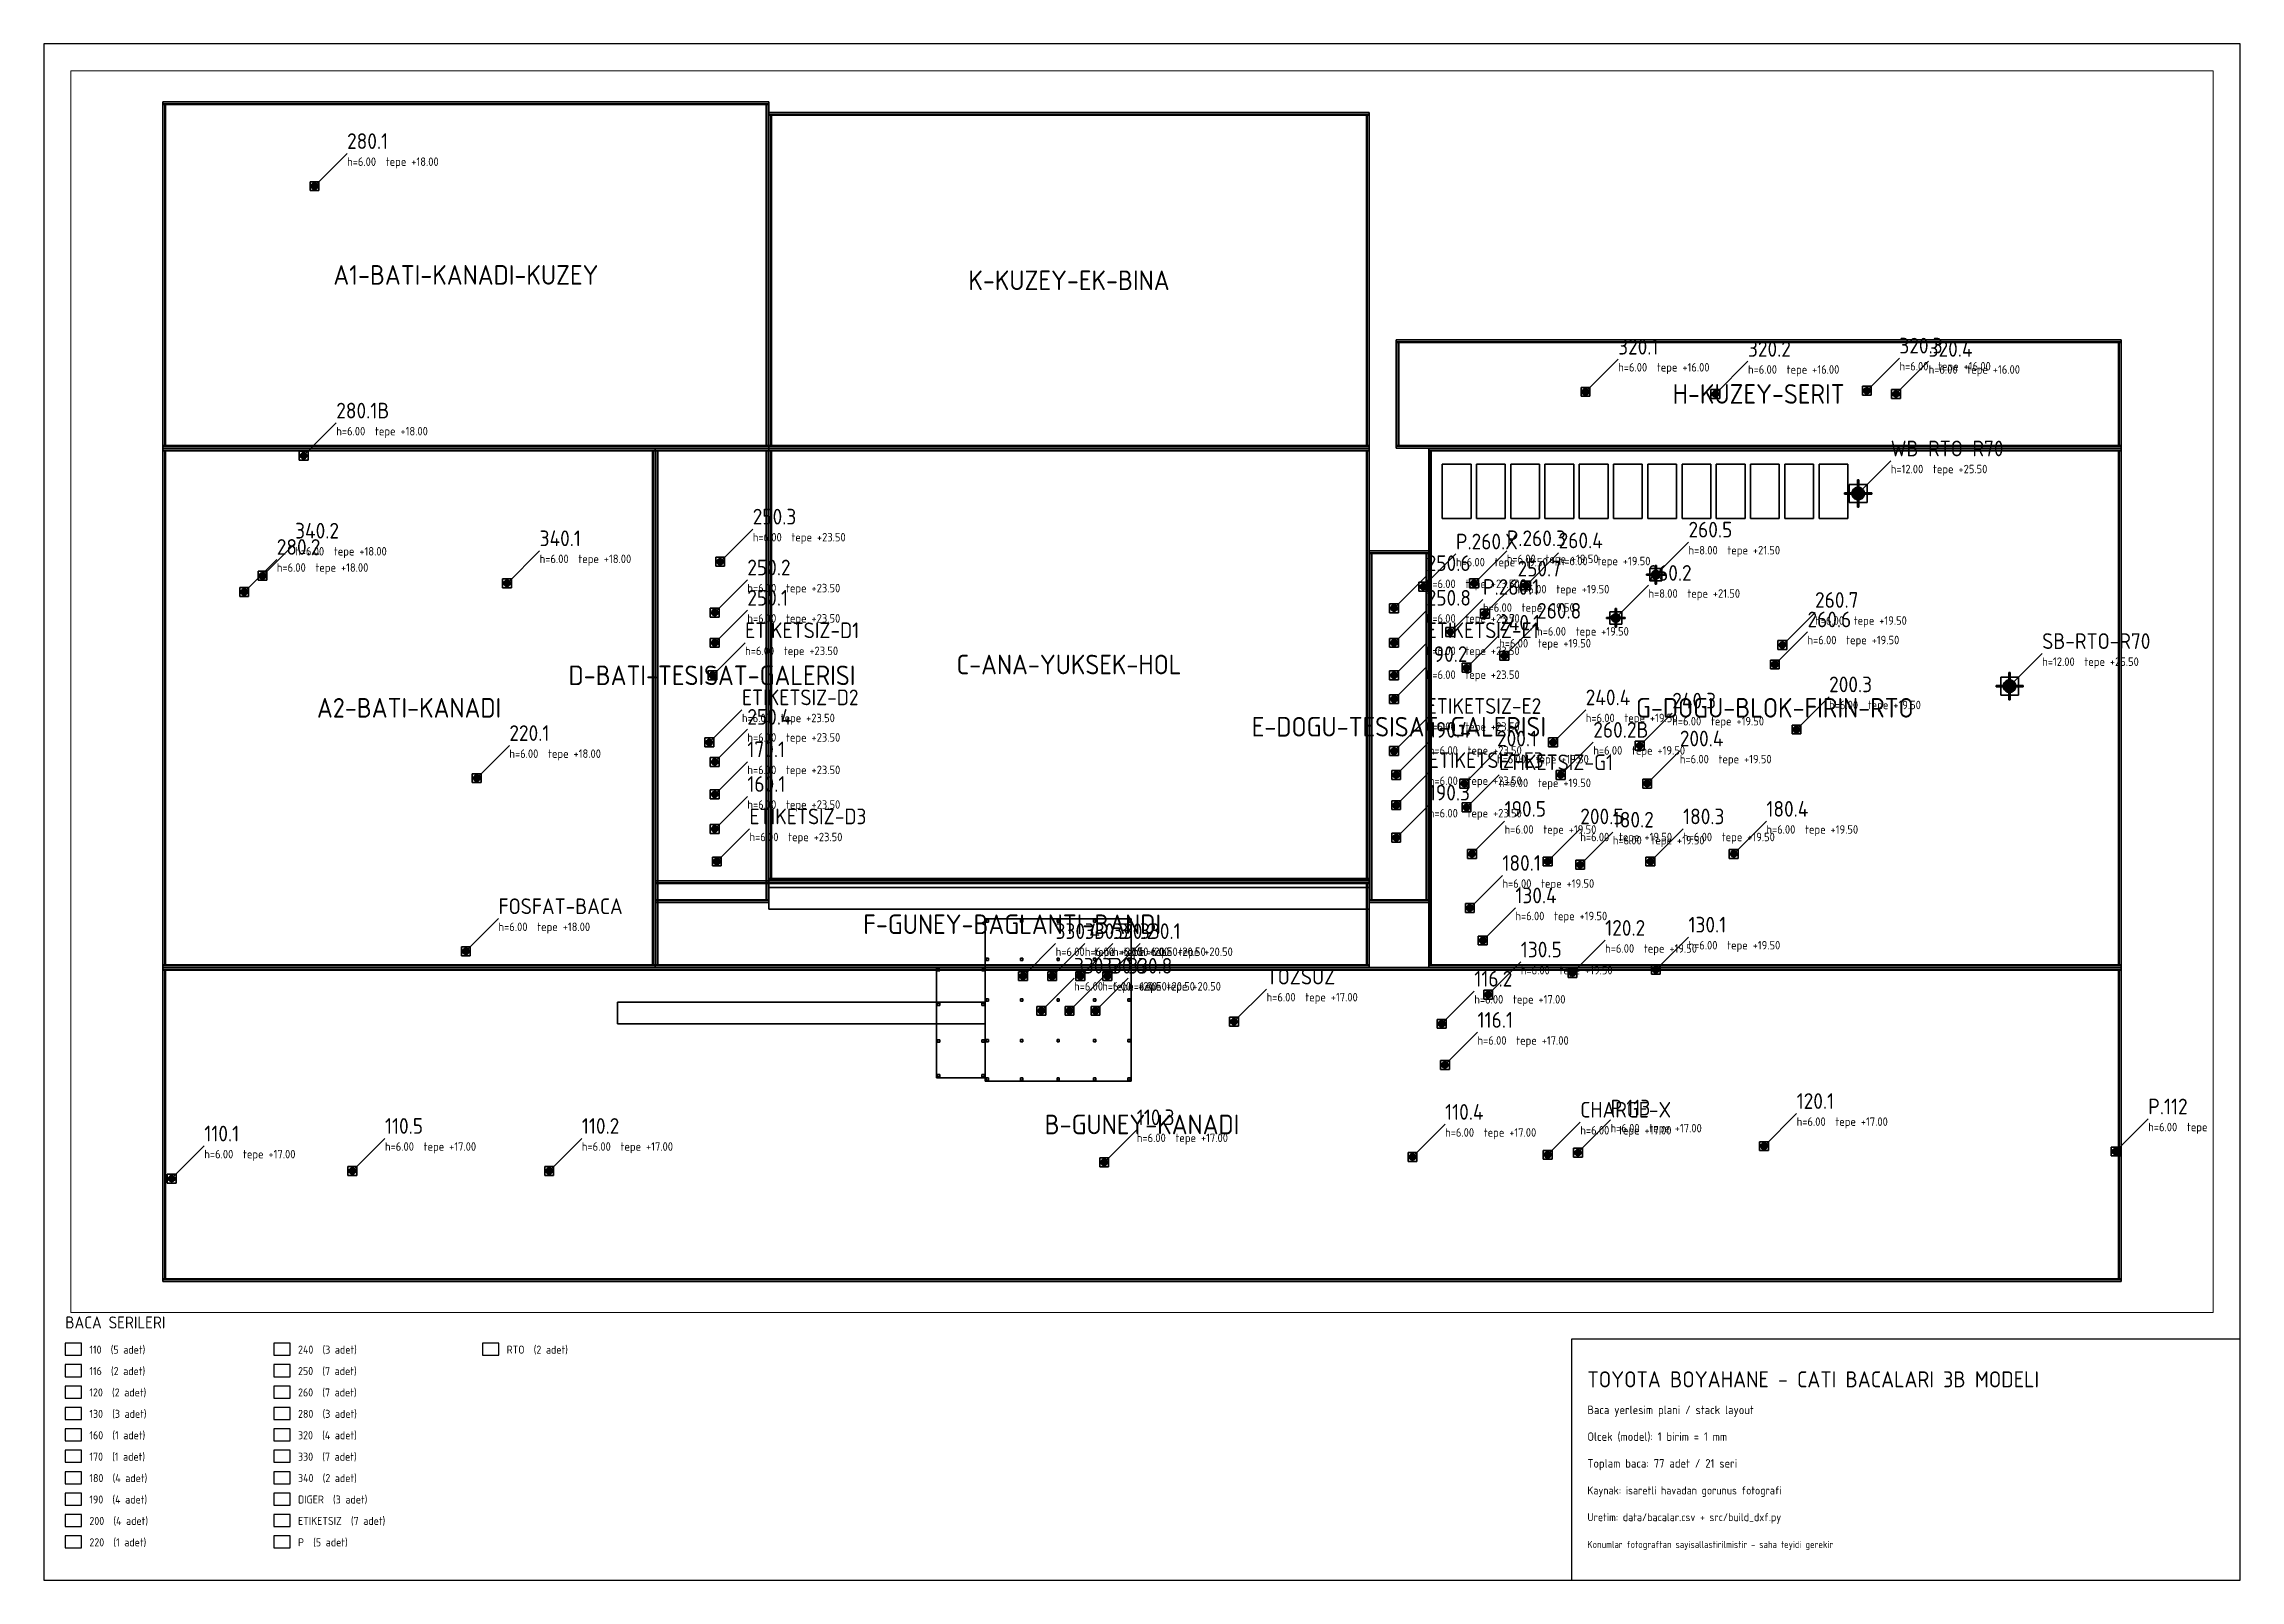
# Paper-space layout 'BACA-YERLESIM-PLANI-A1' of a CAD drawing. Header units: millimetres. Extents: x 0 to 821, y 0 to 574.
# The model-space entities are those that its viewports show. They can reach past a viewport. Long polylines and large blocks are cut down to what shows.
import ezdxf
from ezdxf.enums import TextEntityAlignment as Align

# ---------------------------------------------------------------- set-up
doc = ezdxf.new("R2010")
doc.units = ezdxf.units.MM
for name, color, linetype in [('00-SINIR', 8, 'Continuous'), ('05-CEPHE', 253, 'Continuous'), ('10-CATI-DOSEME', 254, 'Continuous'), ('11-PARAPET', 9, 'Continuous'), ('12-CELIK-PLATFORM', 30, 'Continuous'), ('13-KORKULUK', 31, 'Continuous'), ('14-SED-CATI', 150, 'Continuous'), ('15-SED-CAM', 140, 'Continuous'), ('16-KOPRU-BORU-HATTI', 33, 'Continuous'), ('20-BACA-110', 1, 'Continuous'), ('20-BACA-116', 3, 'Continuous'), ('20-BACA-120', 4, 'Continuous'), ('20-BACA-130', 5, 'Continuous'), ('20-BACA-160', 6, 'Continuous'), ('20-BACA-170', 30, 'Continuous'), ('20-BACA-180', 40, 'Continuous'), ('20-BACA-190', 50, 'Continuous'), ('20-BACA-200', 70, 'Continuous'), ('20-BACA-220', 90, 'Continuous'), ('20-BACA-240', 110, 'Continuous'), ('20-BACA-250', 130, 'Continuous'), ('20-BACA-260', 150, 'Continuous'), ('20-BACA-280', 170, 'Continuous'), ('20-BACA-320', 190, 'Continuous'), ('20-BACA-330', 210, 'Continuous'), ('20-BACA-340', 230, 'Continuous'), ('20-BACA-DIGER', 12, 'Continuous'), ('20-BACA-ETIKETSIZ', 22, 'Continuous'), ('20-BACA-P', 92, 'Continuous'), ('20-BACA-RTO', 1, 'Continuous'), ('30-BACA-KODU', 7, 'Continuous'), ('31-KILAVUZ-CIZGI', 8, 'Continuous'), ('90-PAFTA', 7, 'Continuous')]:
    doc.layers.add(name, color=color, linetype=linetype)
doc.styles.add('ANNOT', font='isocp.shx')

psp = doc.layouts.new('BACA-YERLESIM-PLANI-A1')

# ---------------------------------------------------------------- texts
at = {"layer": '90-PAFTA', "style": 'ANNOT'}
for s, height, p in [('BACA SERILERI', 4.5, (8, 94)), ('110  (5 adet)', 3, (17, 84.6)), ('240  (3 adet)', 3, (95, 84.6)), ('RTO  (2 adet)', 3, (173, 84.6)), ('116  (2 adet)', 3, (17, 76.6)), ('250  (7 adet)', 3, (95, 76.6)), ('TOYOTA BOYAHANE - CATI BACALARI 3B MODELI', 6, (577, 72)), ('120  (2 adet)', 3, (17, 68.6)), ('260  (7 adet)', 3, (95, 68.6)), ('130  (3 adet)', 3, (17, 60.6)), ('280  (3 adet)', 3, (95, 60.6)), ('Baca yerlesim plani / stack layout', 3.2, (577, 62)), ('160  (1 adet)', 3, (17, 52.6)), ('320  (4 adet)', 3, (95, 52.6)), ('Olcek (model): 1 birim = 1 mm', 3.2, (577, 52)), ('170  (1 adet)', 3, (17, 44.6)), ('330  (7 adet)', 3, (95, 44.6)), ('Toplam baca: 77 adet / 21 seri', 3.2, (577, 42)), ('180  (4 adet)', 3, (17, 36.6)), ('340  (2 adet)', 3, (95, 36.6)), ('Kaynak: isaretli havadan gorunus fotografi', 3, (577, 32)), ('190  (4 adet)', 3, (17, 28.6)), ('DIGER  (3 adet)', 3, (95, 28.6)), ('Uretim: data/bacalar.csv + src/build_dxf.py', 3, (577, 22)), ('200  (4 adet)', 3, (17, 20.6)), ('ETIKETSIZ  (7 adet)', 3, (95, 20.6)), ('220  (1 adet)', 3, (17, 12.6)), ('P  (5 adet)', 3, (95, 12.6)), ('Konumlar fotograftan sayisallastirilmistir - saha teyidi gerekir', 2.6, (577, 12))]:
    psp.add_text(s, height=height, dxfattribs=at).set_placement(p)

msp = doc.modelspace()

# ---------------------------------------------------------------- texts
at = {"layer": '30-BACA-KODU', "color": 170, "style": 'ANNOT'}
for s, p in [('280.1', (28205, 173439, 20500)), ('280.1B', (26547.5, 132167.25, 20500)), ('280.2', (17431.25, 111282.75, 20500))]:
    msp.add_text(s, height=2400, dxfattribs=at).set_placement(p)
at = {"layer": '30-BACA-KODU', "color": 8, "style": 'ANNOT'}
for s, p in [('h=6.00  tepe +18.00', (28205, 170839, 20500)), ('h=6.00  tepe +16.00', (222961.25, 139346.5, 18500)), ('h=6.00  tepe +16.00', (242851.25, 139015, 18500)), ('h=6.00  tepe +16.00', (266056.25, 139512.25, 18500)), ('h=6.00  tepe +16.00', (270531.5, 139015, 18500)), ('h=6.00  tepe +18.00', (26547.5, 129567.25, 20500)), ('h=12.00  tepe +25.50', (264730.25, 123766, 28000)), ('h=6.00  tepe +23.50', (90361.25, 113323.75, 26000)), ('h=6.00  tepe +18.00', (20249, 111169, 20500)), ('h=6.00  tepe +18.00', (57708.5, 110008.75, 20500)), ('h=6.00  tepe +19.50', (205889, 110008.75, 22000)), ('h=8.00  tepe +21.50', (233735, 111334.75, 24000)), ('h=6.00  tepe +18.00', (17431.25, 108682.75, 20500)), ('h=6.00  tepe +19.50', (198098.75, 109511.5, 22000)), ('h=6.00  tepe +19.50', (213845, 109677.25, 22000)), ('h=6.00  tepe +23.50', (89532.5, 105533.5, 26000)), ('h=6.00  tepe +23.50', (193623.5, 106196.5, 26000)), ('h=6.00  tepe +19.50', (207546.5, 105367.75, 22000)), ('h=8.00  tepe +21.50', (227602.25, 104704.75, 24000)), ('h=6.00  tepe +23.50', (89532.5, 100892.5, 26000)), ('h=6.00  tepe +23.50', (193623.5, 100892.5, 26000)), ('h=6.00  tepe +19.50', (202242.5, 102550, 22000)), ('h=6.00  tepe +19.50', (253127.75, 100561, 22000)), ('h=6.00  tepe +19.50', (204728.75, 97080.25, 22000)), ('h=6.00  tepe +19.50', (210530, 98903.5, 22000)), ('h=6.00  tepe +19.50', (251967.5, 97577.5, 22000)), ('h=6.00  tepe +23.50', (89201, 95920, 26000)), ('h=6.00  tepe +23.50', (193623.5, 95920, 26000)), ('h=12.00  tepe +25.50', (287935.25, 94262.5, 28000)), ('h=6.00  tepe +23.50', (193623.5, 92273.5, 26000)), ('h=6.00  tepe +19.50', (255282.5, 87632.5, 22000)), ('h=6.00  tepe +23.50', (88703.75, 85643.5, 26000)), ('h=6.00  tepe +23.50', (193623.5, 84317.5, 26000)), ('h=6.00  tepe +19.50', (217988.75, 85643.5, 22000)), ('h=6.00  tepe +19.50', (231248.75, 85146.25, 22000)), ('h=6.00  tepe +18.00', (53067.5, 80173.75, 20500)), ('h=6.00  tepe +23.50', (89532.5, 82660, 26000)), ('h=6.00  tepe +23.50', (193955, 80671, 26000)), ('h=6.00  tepe +19.50', (219149, 80671, 22000)), ('h=6.00  tepe +23.50', (89532.5, 77687.5, 26000)), ('h=6.00  tepe +19.50', (204397.25, 79345, 22000)), ('h=6.00  tepe +19.50', (232409, 79345, 22000)), ('h=6.00  tepe +23.50', (193955, 76030, 26000)), ('h=6.00  tepe +19.50', (204728.75, 75698.5, 22000)), ('h=6.00  tepe +23.50', (89532.5, 72383.5, 26000)), ('h=6.00  tepe +23.50', (193955, 71057.5, 26000)), ('h=6.00  tepe +23.50', (89864, 67411, 26000)), ('h=6.00  tepe +19.50', (205557.5, 68571.25, 22000)), ('h=6.00  tepe +19.50', (217160, 67411, 22000)), ('h=6.00  tepe +19.50', (222132.5, 66913.75, 22000)), ('h=6.00  tepe +19.50', (232906.25, 67411, 22000)), ('h=6.00  tepe +19.50', (245669, 68571.25, 22000)), ('h=6.00  tepe +19.50', (205226, 60283.75, 22000)), ('h=6.00  tepe +18.00', (51410, 53653.75, 20500)), ('h=6.00  tepe +19.50', (207215, 55311.25, 22000)), ('h=6.00  tepe +20.50', (136771.25, 49841.5, 23000)), ('h=6.00  tepe +20.50', (141246.5, 49841.5, 23000)), ('h=6.00  tepe +20.50', (145556, 49841.5, 23000)), ('h=6.00  tepe +20.50', (149699.75, 49841.5, 23000)), ('h=6.00  tepe +19.50', (220972.25, 50338.75, 22000)), ('h=6.00  tepe +19.50', (233735, 50836, 22000)), ('h=6.00  tepe +19.50', (208043.75, 47023.75, 22000)), ('h=6.00  tepe +20.50', (139589, 44537.5, 23000)), ('h=6.00  tepe +20.50', (143898.5, 44537.5, 23000)), ('h=6.00  tepe +20.50', (147876.5, 44537.5, 23000)), ('h=6.00  tepe +17.00', (169092.5, 42880, 19500)), ('h=6.00  tepe +17.00', (200916.5, 42548.5, 19500)), ('h=6.00  tepe +17.00', (201413.75, 36250, 19500)), ('h=6.00  tepe +17.00', (217160, 22492.75, 19500)), ('h=6.00  tepe +17.00', (221801, 22824.25, 19500)), ('h=6.00  tepe +17.00', (250310, 23818.75, 19500)), ('h=6.00  tepe +17.00', (304178.75, 22990, 19500)), ('h=6.00  tepe +17.00', (34006.25, 20006.5, 19500)), ('h=6.00  tepe +17.00', (64172.75, 20006.5, 19500)), ('h=6.00  tepe +17.00', (149202.5, 21332.5, 19500)), ('h=6.00  tepe +17.00', (196441.25, 22161.25, 19500)), ('h=6.00  tepe +17.00', (6326, 18846.25, 19500))]:
    msp.add_text(s, height=1300, dxfattribs=at).set_placement(p)
for s, p in [('A1-BATI-KANADI-KUZEY', (46410, 154147.5, 12200)), ('K-KUZEY-EK-BINA', (138815.625, 153318.75, 14200)), ('H-KUZEY-SERIT', (244481.25, 135915, 10200)), ('D-BATI-TESISAT-GALERISI', (84118.125, 92820, 17700)), ('C-ANA-YUKSEK-HOL', (138815.625, 94477.5, 16700)), ('A2-BATI-KANADI', (37708.125, 87847.5, 12200)), ('G-DOGU-BLOK-FIRIN-RTO', (246967.5, 87847.5, 13700)), ('E-DOGU-TESISAT-GALERISI', (189369.375, 84946.875, 17700)), ('F-GUNEY-BAGLANTI-BANDI', (130113.75, 54697.5, 15200)), ('B-GUNEY-KANADI', (150003.75, 24033.75, 11200))]:
    msp.add_text(s, height=3000, dxfattribs=at).set_placement(p, align=Align.MIDDLE_CENTER)
at = {"layer": '30-BACA-KODU', "color": 190, "style": 'ANNOT'}
for s, p in [('320.1', (222961.25, 141946.5, 18500)), ('320.2', (242851.25, 141615, 18500)), ('320.3', (266056.25, 142112.25, 18500)), ('320.4', (270531.5, 141615, 18500))]:
    msp.add_text(s, height=2400, dxfattribs=at).set_placement(p)
at = {"layer": '30-BACA-KODU', "color": 1, "style": 'ANNOT'}
for s, p in [('WB-RTO-R70', (264730.25, 126366, 28000)), ('SB-RTO-R70', (287935.25, 96862.5, 28000)), ('110.4', (196441.25, 24761.25, 19500)), ('110.1', (6326, 21446.25, 19500)), ('110.5', (34006.25, 22606.5, 19500)), ('110.2', (64172.75, 22606.5, 19500)), ('110.3', (149202.5, 23932.5, 19500))]:
    msp.add_text(s, height=2400, dxfattribs=at).set_placement(p)
at = {"layer": '30-BACA-KODU', "color": 130, "style": 'ANNOT'}
for s, p in [('250.3', (90361.25, 115923.75, 26000)), ('250.6', (193623.5, 108796.5, 26000)), ('250.2', (89532.5, 108133.5, 26000)), ('250.7', (207546.5, 107967.75, 22000)), ('250.1', (89532.5, 103492.5, 26000)), ('250.8', (193623.5, 103492.5, 26000)), ('250.4', (89532.5, 85260, 26000))]:
    msp.add_text(s, height=2400, dxfattribs=at).set_placement(p)
at = {"layer": '30-BACA-KODU', "color": 230, "style": 'ANNOT'}
for s, p in [('340.2', (20249, 113769, 20500)), ('340.1', (57708.5, 112608.75, 20500))]:
    msp.add_text(s, height=2400, dxfattribs=at).set_placement(p)
at = {"layer": '30-BACA-KODU', "color": 92, "style": 'ANNOT'}
for s, p in [('P.260.X', (198098.75, 112111.5, 22000)), ('P.260.3', (205889, 112608.75, 22000)), ('P.260.1', (202242.5, 105150, 22000)), ('P.113', (221801, 25424.25, 19500)), ('P.112', (304178.75, 25590, 19500))]:
    msp.add_text(s, height=2400, dxfattribs=at).set_placement(p)
at = {"layer": '30-BACA-KODU', "color": 150, "style": 'ANNOT'}
for s, p in [('260.4', (213845, 112277.25, 22000)), ('260.5', (233735, 113934.75, 24000)), ('260.2', (227602.25, 107304.75, 24000)), ('260.7', (253127.75, 103161, 22000)), ('260.8', (210530, 101503.5, 22000)), ('260.6', (251967.5, 100177.5, 22000)), ('260.2B', (219149, 83271, 22000))]:
    msp.add_text(s, height=2400, dxfattribs=at).set_placement(p)
at = {"layer": '30-BACA-KODU', "color": 110, "style": 'ANNOT'}
for s, p in [('240.1', (204728.75, 99680.25, 22000)), ('240.4', (217988.75, 88243.5, 22000)), ('240.3', (231248.75, 87746.25, 22000))]:
    msp.add_text(s, height=2400, dxfattribs=at).set_placement(p)
at = {"layer": '30-BACA-KODU', "color": 22, "style": 'ANNOT'}
for s, p in [('ETIKETSIZ-D1', (89201, 98520, 26000)), ('ETIKETSIZ-E1', (193623.5, 98520, 26000)), ('ETIKETSIZ-D2', (88703.75, 88243.5, 26000)), ('ETIKETSIZ-E2', (193623.5, 86917.5, 26000)), ('ETIKETSIZ-E3', (193955, 78630, 26000)), ('ETIKETSIZ-G1', (204728.75, 78298.5, 22000)), ('ETIKETSIZ-D3', (89864, 70011, 26000))]:
    msp.add_text(s, height=2400, dxfattribs=at).set_placement(p)
at = {"layer": '30-BACA-KODU', "color": 50, "style": 'ANNOT'}
for s, p in [('190.2', (193623.5, 94873.5, 26000)), ('190.4', (193955, 83271, 26000)), ('190.3', (193955, 73657.5, 26000)), ('190.5', (205557.5, 71171.25, 22000))]:
    msp.add_text(s, height=2400, dxfattribs=at).set_placement(p)
at = {"layer": '30-BACA-KODU', "color": 70, "style": 'ANNOT'}
for s, p in [('200.3', (255282.5, 90232.5, 22000)), ('200.1', (204397.25, 81945, 22000)), ('200.4', (232409, 81945, 22000)), ('200.5', (217160, 70011, 22000))]:
    msp.add_text(s, height=2400, dxfattribs=at).set_placement(p)
at = {"layer": '30-BACA-KODU', "color": 90, "style": 'ANNOT'}
msp.add_text('220.1', height=2400, dxfattribs=at).set_placement((53067.5, 82773.75, 20500))
at = {"layer": '30-BACA-KODU', "color": 30, "style": 'ANNOT'}
msp.add_text('170.1', height=2400, dxfattribs=at).set_placement((89532.5, 80287.5, 26000))
at = {"layer": '30-BACA-KODU', "color": 6, "style": 'ANNOT'}
msp.add_text('160.1', height=2400, dxfattribs=at).set_placement((89532.5, 74983.5, 26000))
at = {"layer": '30-BACA-KODU', "color": 40, "style": 'ANNOT'}
for s, p in [('180.2', (222132.5, 69513.75, 22000)), ('180.3', (232906.25, 70011, 22000)), ('180.4', (245669, 71171.25, 22000)), ('180.1', (205226, 62883.75, 22000))]:
    msp.add_text(s, height=2400, dxfattribs=at).set_placement(p)
at = {"layer": '30-BACA-KODU', "color": 12, "style": 'ANNOT'}
for s, p in [('FOSFAT-BACA', (51410, 56253.75, 20500)), ('TOZSUZ', (169092.5, 45480, 19500)), ('CHARGE-X', (217160, 25092.75, 19500))]:
    msp.add_text(s, height=2400, dxfattribs=at).set_placement(p)
at = {"layer": '30-BACA-KODU', "color": 5, "style": 'ANNOT'}
for s, p in [('130.4', (207215, 57911.25, 22000)), ('130.1', (233735, 53436, 22000)), ('130.5', (208043.75, 49623.75, 22000))]:
    msp.add_text(s, height=2400, dxfattribs=at).set_placement(p)
at = {"layer": '30-BACA-KODU', "color": 210, "style": 'ANNOT'}
for s, p in [('330.4', (136771.25, 52441.5, 23000)), ('330.3', (141246.5, 52441.5, 23000)), ('330.2', (145556, 52441.5, 23000)), ('330.1', (149699.75, 52441.5, 23000)), ('330.5', (139589, 47137.5, 23000)), ('330.6', (143898.5, 47137.5, 23000)), ('330.8', (147876.5, 47137.5, 23000))]:
    msp.add_text(s, height=2400, dxfattribs=at).set_placement(p)
at = {"layer": '30-BACA-KODU', "color": 4, "style": 'ANNOT'}
for s, p in [('120.2', (220972.25, 52938.75, 22000)), ('120.1', (250310, 26418.75, 19500))]:
    msp.add_text(s, height=2400, dxfattribs=at).set_placement(p)
at = {"layer": '30-BACA-KODU', "color": 3, "style": 'ANNOT'}
for s, p in [('116.2', (200916.5, 45148.5, 19500)), ('116.1', (201413.75, 38850, 19500))]:
    msp.add_text(s, height=2400, dxfattribs=at).set_placement(p)

# ---------------------------------------------------------------- blocks, each defined once
blk = doc.blocks.new('BACA_110_D800_H6000')
at = {"layer": '20-BACA-110'}
mesh = blk.add_polyface(dxfattribs=at)
corners = [(-680, -680), (680, -680), (680, 680), (-680, 680), (-680, -680, 400), (680, -680, 400), (680, 680, 400), (-680, 680, 400), (400, 0, 400), (380, 124, 400), (380, 124, 5550), (400, 0, 5550), (324, 235, 400), (324, 235, 5550), (235, 324, 400), (235, 324, 5550), (124, 380, 400), (124, 380, 5550), (0, 400, 400), (0, 400, 5550), (-124, 380, 400), (-124, 380, 5550), (-235, 324, 400), (-235, 324, 5550), (-324, 235, 400), (-324, 235, 5550), (-380, 124, 400), (-380, 124, 5550), (-400, 0, 400), (-400, 0, 5550), (-380, -124, 400), (-380, -124, 5550), (-324, -235, 400), (-324, -235, 5550), (-235, -324, 400), (-235, -324, 5550), (-124, -380, 400), (-124, -380, 5550), (0, -400, 400), (0, -400, 5550), (124, -380, 400), (124, -380, 5550), (235, -324, 400), (235, -324, 5550), (324, -235, 400), (324, -235, 5550), (380, -124, 400), (380, -124, 5550), (488, 0, 3130), (464, 151, 3130), (464, 151, 3270), (488, 0, 3270), (395, 287, 3130), (395, 287, 3270), (287, 395, 3130), (287, 395, 3270), (151, 464, 3130), (151, 464, 3270), (0, 488, 3130), (0, 488, 3270), (-151, 464, 3130), (-151, 464, 3270), (-287, 395, 3130), (-287, 395, 3270), (-395, 287, 3130), (-395, 287, 3270), (-464, 151, 3130), (-464, 151, 3270), (-488, 0, 3130), (-488, 0, 3270), (-464, -151, 3130), (-464, -151, 3270), (-395, -287, 3130), (-395, -287, 3270), (-287, -395, 3130), (-287, -395, 3270), (-151, -464, 3130), (-151, -464, 3270), (0, -488, 3130), (0, -488, 3270), (151, -464, 3130), (151, -464, 3270), (287, -395, 3130), (287, -395, 3270), (395, -287, 3130), (395, -287, 3270), (464, -151, 3130), (464, -151, 3270), (335, 109, 5850), (352, 0, 5850), (285, 207, 5850), (207, 285, 5850), (109, 335, 5850), (0, 352, 5850), (-109, 335, 5850), (-207, 285, 5850), (-285, 207, 5850), (-335, 109, 5850), (-352, 0, 5850), (-335, -109, 5850), (-285, -207, 5850), (-207, -285, 5850), (-109, -335, 5850), (0, -352, 5850), (109, -335, 5850), (207, -285, 5850), (285, -207, 5850), (335, -109, 5850), (380, 0, 5850), (361, 117, 5850), (361, 117, 6000), (380, 0, 6000), (307, 223, 5850), (307, 223, 6000), (223, 307, 5850), (223, 307, 6000), (117, 361, 5850), (117, 361, 6000), (0, 380, 5850), (0, 380, 6000), (-117, 361, 5850), (-117, 361, 6000), (-223, 307, 5850), (-223, 307, 6000), (-307, 223, 5850), (-307, 223, 6000), (-361, 117, 5850), (-361, 117, 6000), (-380, 0, 5850), (-380, 0, 6000), (-361, -117, 5850), (-361, -117, 6000), (-307, -223, 5850), (-307, -223, 6000), (-223, -307, 5850), (-223, -307, 6000), (-117, -361, 5850), (-117, -361, 6000), (0, -380, 5850), (0, -380, 6000), (117, -361, 5850), (117, -361, 6000), (223, -307, 5850), (223, -307, 6000), (307, -223, 5850), (307, -223, 6000), (361, -117, 5850), (361, -117, 6000)]
mesh.append_faces([[corners[k] for k in face] for face in [(0, 1, 2, 3), (4, 5, 6, 7), (0, 1, 5, 4), (1, 2, 6, 5), (2, 3, 7, 6), (3, 0, 4, 7), (8, 9, 10, 11), (9, 12, 13, 10), (12, 14, 15, 13), (14, 16, 17, 15), (16, 18, 19, 17), (18, 20, 21, 19), (20, 22, 23, 21), (22, 24, 25, 23), (24, 26, 27, 25), (26, 28, 29, 27), (28, 30, 31, 29), (30, 32, 33, 31), (32, 34, 35, 33), (34, 36, 37, 35), (36, 38, 39, 37), (38, 40, 41, 39), (40, 42, 43, 41), (42, 44, 45, 43), (44, 46, 47, 45), (46, 8, 11, 47), (8, 9, 12), (11, 10, 13), (8, 12, 14), (11, 13, 15), (8, 14, 16), (11, 15, 17), (8, 16, 18), (11, 17, 19), (8, 18, 20), (11, 19, 21), (8, 20, 22), (11, 21, 23), (8, 22, 24), (11, 23, 25), (8, 24, 26), (11, 25, 27), (8, 26, 28), (11, 27, 29), (8, 28, 30), (11, 29, 31), (8, 30, 32), (11, 31, 33), (8, 32, 34), (11, 33, 35), (8, 34, 36), (11, 35, 37), (8, 36, 38), (11, 37, 39), (8, 38, 40), (11, 39, 41), (8, 40, 42), (11, 41, 43), (8, 42, 44), (11, 43, 45), (8, 44, 46), (11, 45, 47), (48, 49, 50, 51), (49, 52, 53, 50), (52, 54, 55, 53), (54, 56, 57, 55), (56, 58, 59, 57), (58, 60, 61, 59), (60, 62, 63, 61), (62, 64, 65, 63), (64, 66, 67, 65), (66, 68, 69, 67), (68, 70, 71, 69), (70, 72, 73, 71), (72, 74, 75, 73), (74, 76, 77, 75), (76, 78, 79, 77), (78, 80, 81, 79), (80, 82, 83, 81), (82, 84, 85, 83), (84, 86, 87, 85), (86, 48, 51, 87), (11, 10, 88, 89), (10, 13, 90, 88), (13, 15, 91, 90), (15, 17, 92, 91), (17, 19, 93, 92), (19, 21, 94, 93), (21, 23, 95, 94), (23, 25, 96, 95), (25, 27, 97, 96), (27, 29, 98, 97), (29, 31, 99, 98), (31, 33, 100, 99), (33, 35, 101, 100), (35, 37, 102, 101), (37, 39, 103, 102), (39, 41, 104, 103), (41, 43, 105, 104), (43, 45, 106, 105), (45, 47, 107, 106), (47, 11, 89, 107), (108, 109, 110, 111), (109, 112, 113, 110), (112, 114, 115, 113), (114, 116, 117, 115), (116, 118, 119, 117), (118, 120, 121, 119), (120, 122, 123, 121), (122, 124, 125, 123), (124, 126, 127, 125), (126, 128, 129, 127), (128, 130, 131, 129), (130, 132, 133, 131), (132, 134, 135, 133), (134, 136, 137, 135), (136, 138, 139, 137), (138, 140, 141, 139), (140, 142, 143, 141), (142, 144, 145, 143), (144, 146, 147, 145), (146, 108, 111, 147), (108, 109, 112), (111, 110, 113), (108, 112, 114), (111, 113, 115), (108, 114, 116), (111, 115, 117), (108, 116, 118), (111, 117, 119), (108, 118, 120), (111, 119, 121), (108, 120, 122), (111, 121, 123), (108, 122, 124), (111, 123, 125), (108, 124, 126), (111, 125, 127), (108, 126, 128), (111, 127, 129), (108, 128, 130), (111, 129, 131), (108, 130, 132), (111, 131, 133), (108, 132, 134), (111, 133, 135), (108, 134, 136), (111, 135, 137), (108, 136, 138), (111, 137, 139), (108, 138, 140), (111, 139, 141), (108, 140, 142), (111, 141, 143), (108, 142, 144), (111, 143, 145), (108, 144, 146), (111, 145, 147)]])
blk = doc.blocks.new('BACA_116_D800_H6000')
at = {"layer": '20-BACA-116'}
mesh = blk.add_polyface(dxfattribs=at)
corners = [(-680, -680), (680, -680), (680, 680), (-680, 680), (-680, -680, 400), (680, -680, 400), (680, 680, 400), (-680, 680, 400), (400, 0, 400), (380, 124, 400), (380, 124, 5550), (400, 0, 5550), (324, 235, 400), (324, 235, 5550), (235, 324, 400), (235, 324, 5550), (124, 380, 400), (124, 380, 5550), (0, 400, 400), (0, 400, 5550), (-124, 380, 400), (-124, 380, 5550), (-235, 324, 400), (-235, 324, 5550), (-324, 235, 400), (-324, 235, 5550), (-380, 124, 400), (-380, 124, 5550), (-400, 0, 400), (-400, 0, 5550), (-380, -124, 400), (-380, -124, 5550), (-324, -235, 400), (-324, -235, 5550), (-235, -324, 400), (-235, -324, 5550), (-124, -380, 400), (-124, -380, 5550), (0, -400, 400), (0, -400, 5550), (124, -380, 400), (124, -380, 5550), (235, -324, 400), (235, -324, 5550), (324, -235, 400), (324, -235, 5550), (380, -124, 400), (380, -124, 5550), (488, 0, 3130), (464, 151, 3130), (464, 151, 3270), (488, 0, 3270), (395, 287, 3130), (395, 287, 3270), (287, 395, 3130), (287, 395, 3270), (151, 464, 3130), (151, 464, 3270), (0, 488, 3130), (0, 488, 3270), (-151, 464, 3130), (-151, 464, 3270), (-287, 395, 3130), (-287, 395, 3270), (-395, 287, 3130), (-395, 287, 3270), (-464, 151, 3130), (-464, 151, 3270), (-488, 0, 3130), (-488, 0, 3270), (-464, -151, 3130), (-464, -151, 3270), (-395, -287, 3130), (-395, -287, 3270), (-287, -395, 3130), (-287, -395, 3270), (-151, -464, 3130), (-151, -464, 3270), (0, -488, 3130), (0, -488, 3270), (151, -464, 3130), (151, -464, 3270), (287, -395, 3130), (287, -395, 3270), (395, -287, 3130), (395, -287, 3270), (464, -151, 3130), (464, -151, 3270), (335, 109, 5850), (352, 0, 5850), (285, 207, 5850), (207, 285, 5850), (109, 335, 5850), (0, 352, 5850), (-109, 335, 5850), (-207, 285, 5850), (-285, 207, 5850), (-335, 109, 5850), (-352, 0, 5850), (-335, -109, 5850), (-285, -207, 5850), (-207, -285, 5850), (-109, -335, 5850), (0, -352, 5850), (109, -335, 5850), (207, -285, 5850), (285, -207, 5850), (335, -109, 5850), (380, 0, 5850), (361, 117, 5850), (361, 117, 6000), (380, 0, 6000), (307, 223, 5850), (307, 223, 6000), (223, 307, 5850), (223, 307, 6000), (117, 361, 5850), (117, 361, 6000), (0, 380, 5850), (0, 380, 6000), (-117, 361, 5850), (-117, 361, 6000), (-223, 307, 5850), (-223, 307, 6000), (-307, 223, 5850), (-307, 223, 6000), (-361, 117, 5850), (-361, 117, 6000), (-380, 0, 5850), (-380, 0, 6000), (-361, -117, 5850), (-361, -117, 6000), (-307, -223, 5850), (-307, -223, 6000), (-223, -307, 5850), (-223, -307, 6000), (-117, -361, 5850), (-117, -361, 6000), (0, -380, 5850), (0, -380, 6000), (117, -361, 5850), (117, -361, 6000), (223, -307, 5850), (223, -307, 6000), (307, -223, 5850), (307, -223, 6000), (361, -117, 5850), (361, -117, 6000)]
mesh.append_faces([[corners[k] for k in face] for face in [(0, 1, 2, 3), (4, 5, 6, 7), (0, 1, 5, 4), (1, 2, 6, 5), (2, 3, 7, 6), (3, 0, 4, 7), (8, 9, 10, 11), (9, 12, 13, 10), (12, 14, 15, 13), (14, 16, 17, 15), (16, 18, 19, 17), (18, 20, 21, 19), (20, 22, 23, 21), (22, 24, 25, 23), (24, 26, 27, 25), (26, 28, 29, 27), (28, 30, 31, 29), (30, 32, 33, 31), (32, 34, 35, 33), (34, 36, 37, 35), (36, 38, 39, 37), (38, 40, 41, 39), (40, 42, 43, 41), (42, 44, 45, 43), (44, 46, 47, 45), (46, 8, 11, 47), (8, 9, 12), (11, 10, 13), (8, 12, 14), (11, 13, 15), (8, 14, 16), (11, 15, 17), (8, 16, 18), (11, 17, 19), (8, 18, 20), (11, 19, 21), (8, 20, 22), (11, 21, 23), (8, 22, 24), (11, 23, 25), (8, 24, 26), (11, 25, 27), (8, 26, 28), (11, 27, 29), (8, 28, 30), (11, 29, 31), (8, 30, 32), (11, 31, 33), (8, 32, 34), (11, 33, 35), (8, 34, 36), (11, 35, 37), (8, 36, 38), (11, 37, 39), (8, 38, 40), (11, 39, 41), (8, 40, 42), (11, 41, 43), (8, 42, 44), (11, 43, 45), (8, 44, 46), (11, 45, 47), (48, 49, 50, 51), (49, 52, 53, 50), (52, 54, 55, 53), (54, 56, 57, 55), (56, 58, 59, 57), (58, 60, 61, 59), (60, 62, 63, 61), (62, 64, 65, 63), (64, 66, 67, 65), (66, 68, 69, 67), (68, 70, 71, 69), (70, 72, 73, 71), (72, 74, 75, 73), (74, 76, 77, 75), (76, 78, 79, 77), (78, 80, 81, 79), (80, 82, 83, 81), (82, 84, 85, 83), (84, 86, 87, 85), (86, 48, 51, 87), (11, 10, 88, 89), (10, 13, 90, 88), (13, 15, 91, 90), (15, 17, 92, 91), (17, 19, 93, 92), (19, 21, 94, 93), (21, 23, 95, 94), (23, 25, 96, 95), (25, 27, 97, 96), (27, 29, 98, 97), (29, 31, 99, 98), (31, 33, 100, 99), (33, 35, 101, 100), (35, 37, 102, 101), (37, 39, 103, 102), (39, 41, 104, 103), (41, 43, 105, 104), (43, 45, 106, 105), (45, 47, 107, 106), (47, 11, 89, 107), (108, 109, 110, 111), (109, 112, 113, 110), (112, 114, 115, 113), (114, 116, 117, 115), (116, 118, 119, 117), (118, 120, 121, 119), (120, 122, 123, 121), (122, 124, 125, 123), (124, 126, 127, 125), (126, 128, 129, 127), (128, 130, 131, 129), (130, 132, 133, 131), (132, 134, 135, 133), (134, 136, 137, 135), (136, 138, 139, 137), (138, 140, 141, 139), (140, 142, 143, 141), (142, 144, 145, 143), (144, 146, 147, 145), (146, 108, 111, 147), (108, 109, 112), (111, 110, 113), (108, 112, 114), (111, 113, 115), (108, 114, 116), (111, 115, 117), (108, 116, 118), (111, 117, 119), (108, 118, 120), (111, 119, 121), (108, 120, 122), (111, 121, 123), (108, 122, 124), (111, 123, 125), (108, 124, 126), (111, 125, 127), (108, 126, 128), (111, 127, 129), (108, 128, 130), (111, 129, 131), (108, 130, 132), (111, 131, 133), (108, 132, 134), (111, 133, 135), (108, 134, 136), (111, 135, 137), (108, 136, 138), (111, 137, 139), (108, 138, 140), (111, 139, 141), (108, 140, 142), (111, 141, 143), (108, 142, 144), (111, 143, 145), (108, 144, 146), (111, 145, 147)]])
blk = doc.blocks.new('BACA_120_D800_H6000')
at = {"layer": '20-BACA-120'}
mesh = blk.add_polyface(dxfattribs=at)
corners = [(-680, -680), (680, -680), (680, 680), (-680, 680), (-680, -680, 400), (680, -680, 400), (680, 680, 400), (-680, 680, 400), (400, 0, 400), (380, 124, 400), (380, 124, 5550), (400, 0, 5550), (324, 235, 400), (324, 235, 5550), (235, 324, 400), (235, 324, 5550), (124, 380, 400), (124, 380, 5550), (0, 400, 400), (0, 400, 5550), (-124, 380, 400), (-124, 380, 5550), (-235, 324, 400), (-235, 324, 5550), (-324, 235, 400), (-324, 235, 5550), (-380, 124, 400), (-380, 124, 5550), (-400, 0, 400), (-400, 0, 5550), (-380, -124, 400), (-380, -124, 5550), (-324, -235, 400), (-324, -235, 5550), (-235, -324, 400), (-235, -324, 5550), (-124, -380, 400), (-124, -380, 5550), (0, -400, 400), (0, -400, 5550), (124, -380, 400), (124, -380, 5550), (235, -324, 400), (235, -324, 5550), (324, -235, 400), (324, -235, 5550), (380, -124, 400), (380, -124, 5550), (488, 0, 3130), (464, 151, 3130), (464, 151, 3270), (488, 0, 3270), (395, 287, 3130), (395, 287, 3270), (287, 395, 3130), (287, 395, 3270), (151, 464, 3130), (151, 464, 3270), (0, 488, 3130), (0, 488, 3270), (-151, 464, 3130), (-151, 464, 3270), (-287, 395, 3130), (-287, 395, 3270), (-395, 287, 3130), (-395, 287, 3270), (-464, 151, 3130), (-464, 151, 3270), (-488, 0, 3130), (-488, 0, 3270), (-464, -151, 3130), (-464, -151, 3270), (-395, -287, 3130), (-395, -287, 3270), (-287, -395, 3130), (-287, -395, 3270), (-151, -464, 3130), (-151, -464, 3270), (0, -488, 3130), (0, -488, 3270), (151, -464, 3130), (151, -464, 3270), (287, -395, 3130), (287, -395, 3270), (395, -287, 3130), (395, -287, 3270), (464, -151, 3130), (464, -151, 3270), (335, 109, 5850), (352, 0, 5850), (285, 207, 5850), (207, 285, 5850), (109, 335, 5850), (0, 352, 5850), (-109, 335, 5850), (-207, 285, 5850), (-285, 207, 5850), (-335, 109, 5850), (-352, 0, 5850), (-335, -109, 5850), (-285, -207, 5850), (-207, -285, 5850), (-109, -335, 5850), (0, -352, 5850), (109, -335, 5850), (207, -285, 5850), (285, -207, 5850), (335, -109, 5850), (380, 0, 5850), (361, 117, 5850), (361, 117, 6000), (380, 0, 6000), (307, 223, 5850), (307, 223, 6000), (223, 307, 5850), (223, 307, 6000), (117, 361, 5850), (117, 361, 6000), (0, 380, 5850), (0, 380, 6000), (-117, 361, 5850), (-117, 361, 6000), (-223, 307, 5850), (-223, 307, 6000), (-307, 223, 5850), (-307, 223, 6000), (-361, 117, 5850), (-361, 117, 6000), (-380, 0, 5850), (-380, 0, 6000), (-361, -117, 5850), (-361, -117, 6000), (-307, -223, 5850), (-307, -223, 6000), (-223, -307, 5850), (-223, -307, 6000), (-117, -361, 5850), (-117, -361, 6000), (0, -380, 5850), (0, -380, 6000), (117, -361, 5850), (117, -361, 6000), (223, -307, 5850), (223, -307, 6000), (307, -223, 5850), (307, -223, 6000), (361, -117, 5850), (361, -117, 6000)]
mesh.append_faces([[corners[k] for k in face] for face in [(0, 1, 2, 3), (4, 5, 6, 7), (0, 1, 5, 4), (1, 2, 6, 5), (2, 3, 7, 6), (3, 0, 4, 7), (8, 9, 10, 11), (9, 12, 13, 10), (12, 14, 15, 13), (14, 16, 17, 15), (16, 18, 19, 17), (18, 20, 21, 19), (20, 22, 23, 21), (22, 24, 25, 23), (24, 26, 27, 25), (26, 28, 29, 27), (28, 30, 31, 29), (30, 32, 33, 31), (32, 34, 35, 33), (34, 36, 37, 35), (36, 38, 39, 37), (38, 40, 41, 39), (40, 42, 43, 41), (42, 44, 45, 43), (44, 46, 47, 45), (46, 8, 11, 47), (8, 9, 12), (11, 10, 13), (8, 12, 14), (11, 13, 15), (8, 14, 16), (11, 15, 17), (8, 16, 18), (11, 17, 19), (8, 18, 20), (11, 19, 21), (8, 20, 22), (11, 21, 23), (8, 22, 24), (11, 23, 25), (8, 24, 26), (11, 25, 27), (8, 26, 28), (11, 27, 29), (8, 28, 30), (11, 29, 31), (8, 30, 32), (11, 31, 33), (8, 32, 34), (11, 33, 35), (8, 34, 36), (11, 35, 37), (8, 36, 38), (11, 37, 39), (8, 38, 40), (11, 39, 41), (8, 40, 42), (11, 41, 43), (8, 42, 44), (11, 43, 45), (8, 44, 46), (11, 45, 47), (48, 49, 50, 51), (49, 52, 53, 50), (52, 54, 55, 53), (54, 56, 57, 55), (56, 58, 59, 57), (58, 60, 61, 59), (60, 62, 63, 61), (62, 64, 65, 63), (64, 66, 67, 65), (66, 68, 69, 67), (68, 70, 71, 69), (70, 72, 73, 71), (72, 74, 75, 73), (74, 76, 77, 75), (76, 78, 79, 77), (78, 80, 81, 79), (80, 82, 83, 81), (82, 84, 85, 83), (84, 86, 87, 85), (86, 48, 51, 87), (11, 10, 88, 89), (10, 13, 90, 88), (13, 15, 91, 90), (15, 17, 92, 91), (17, 19, 93, 92), (19, 21, 94, 93), (21, 23, 95, 94), (23, 25, 96, 95), (25, 27, 97, 96), (27, 29, 98, 97), (29, 31, 99, 98), (31, 33, 100, 99), (33, 35, 101, 100), (35, 37, 102, 101), (37, 39, 103, 102), (39, 41, 104, 103), (41, 43, 105, 104), (43, 45, 106, 105), (45, 47, 107, 106), (47, 11, 89, 107), (108, 109, 110, 111), (109, 112, 113, 110), (112, 114, 115, 113), (114, 116, 117, 115), (116, 118, 119, 117), (118, 120, 121, 119), (120, 122, 123, 121), (122, 124, 125, 123), (124, 126, 127, 125), (126, 128, 129, 127), (128, 130, 131, 129), (130, 132, 133, 131), (132, 134, 135, 133), (134, 136, 137, 135), (136, 138, 139, 137), (138, 140, 141, 139), (140, 142, 143, 141), (142, 144, 145, 143), (144, 146, 147, 145), (146, 108, 111, 147), (108, 109, 112), (111, 110, 113), (108, 112, 114), (111, 113, 115), (108, 114, 116), (111, 115, 117), (108, 116, 118), (111, 117, 119), (108, 118, 120), (111, 119, 121), (108, 120, 122), (111, 121, 123), (108, 122, 124), (111, 123, 125), (108, 124, 126), (111, 125, 127), (108, 126, 128), (111, 127, 129), (108, 128, 130), (111, 129, 131), (108, 130, 132), (111, 131, 133), (108, 132, 134), (111, 133, 135), (108, 134, 136), (111, 135, 137), (108, 136, 138), (111, 137, 139), (108, 138, 140), (111, 139, 141), (108, 140, 142), (111, 141, 143), (108, 142, 144), (111, 143, 145), (108, 144, 146), (111, 145, 147)]])
blk = doc.blocks.new('BACA_130_D800_H6000')
at = {"layer": '20-BACA-130'}
mesh = blk.add_polyface(dxfattribs=at)
corners = [(-680, -680), (680, -680), (680, 680), (-680, 680), (-680, -680, 400), (680, -680, 400), (680, 680, 400), (-680, 680, 400), (400, 0, 400), (380, 124, 400), (380, 124, 5550), (400, 0, 5550), (324, 235, 400), (324, 235, 5550), (235, 324, 400), (235, 324, 5550), (124, 380, 400), (124, 380, 5550), (0, 400, 400), (0, 400, 5550), (-124, 380, 400), (-124, 380, 5550), (-235, 324, 400), (-235, 324, 5550), (-324, 235, 400), (-324, 235, 5550), (-380, 124, 400), (-380, 124, 5550), (-400, 0, 400), (-400, 0, 5550), (-380, -124, 400), (-380, -124, 5550), (-324, -235, 400), (-324, -235, 5550), (-235, -324, 400), (-235, -324, 5550), (-124, -380, 400), (-124, -380, 5550), (0, -400, 400), (0, -400, 5550), (124, -380, 400), (124, -380, 5550), (235, -324, 400), (235, -324, 5550), (324, -235, 400), (324, -235, 5550), (380, -124, 400), (380, -124, 5550), (488, 0, 3130), (464, 151, 3130), (464, 151, 3270), (488, 0, 3270), (395, 287, 3130), (395, 287, 3270), (287, 395, 3130), (287, 395, 3270), (151, 464, 3130), (151, 464, 3270), (0, 488, 3130), (0, 488, 3270), (-151, 464, 3130), (-151, 464, 3270), (-287, 395, 3130), (-287, 395, 3270), (-395, 287, 3130), (-395, 287, 3270), (-464, 151, 3130), (-464, 151, 3270), (-488, 0, 3130), (-488, 0, 3270), (-464, -151, 3130), (-464, -151, 3270), (-395, -287, 3130), (-395, -287, 3270), (-287, -395, 3130), (-287, -395, 3270), (-151, -464, 3130), (-151, -464, 3270), (0, -488, 3130), (0, -488, 3270), (151, -464, 3130), (151, -464, 3270), (287, -395, 3130), (287, -395, 3270), (395, -287, 3130), (395, -287, 3270), (464, -151, 3130), (464, -151, 3270), (335, 109, 5850), (352, 0, 5850), (285, 207, 5850), (207, 285, 5850), (109, 335, 5850), (0, 352, 5850), (-109, 335, 5850), (-207, 285, 5850), (-285, 207, 5850), (-335, 109, 5850), (-352, 0, 5850), (-335, -109, 5850), (-285, -207, 5850), (-207, -285, 5850), (-109, -335, 5850), (0, -352, 5850), (109, -335, 5850), (207, -285, 5850), (285, -207, 5850), (335, -109, 5850), (380, 0, 5850), (361, 117, 5850), (361, 117, 6000), (380, 0, 6000), (307, 223, 5850), (307, 223, 6000), (223, 307, 5850), (223, 307, 6000), (117, 361, 5850), (117, 361, 6000), (0, 380, 5850), (0, 380, 6000), (-117, 361, 5850), (-117, 361, 6000), (-223, 307, 5850), (-223, 307, 6000), (-307, 223, 5850), (-307, 223, 6000), (-361, 117, 5850), (-361, 117, 6000), (-380, 0, 5850), (-380, 0, 6000), (-361, -117, 5850), (-361, -117, 6000), (-307, -223, 5850), (-307, -223, 6000), (-223, -307, 5850), (-223, -307, 6000), (-117, -361, 5850), (-117, -361, 6000), (0, -380, 5850), (0, -380, 6000), (117, -361, 5850), (117, -361, 6000), (223, -307, 5850), (223, -307, 6000), (307, -223, 5850), (307, -223, 6000), (361, -117, 5850), (361, -117, 6000)]
mesh.append_faces([[corners[k] for k in face] for face in [(0, 1, 2, 3), (4, 5, 6, 7), (0, 1, 5, 4), (1, 2, 6, 5), (2, 3, 7, 6), (3, 0, 4, 7), (8, 9, 10, 11), (9, 12, 13, 10), (12, 14, 15, 13), (14, 16, 17, 15), (16, 18, 19, 17), (18, 20, 21, 19), (20, 22, 23, 21), (22, 24, 25, 23), (24, 26, 27, 25), (26, 28, 29, 27), (28, 30, 31, 29), (30, 32, 33, 31), (32, 34, 35, 33), (34, 36, 37, 35), (36, 38, 39, 37), (38, 40, 41, 39), (40, 42, 43, 41), (42, 44, 45, 43), (44, 46, 47, 45), (46, 8, 11, 47), (8, 9, 12), (11, 10, 13), (8, 12, 14), (11, 13, 15), (8, 14, 16), (11, 15, 17), (8, 16, 18), (11, 17, 19), (8, 18, 20), (11, 19, 21), (8, 20, 22), (11, 21, 23), (8, 22, 24), (11, 23, 25), (8, 24, 26), (11, 25, 27), (8, 26, 28), (11, 27, 29), (8, 28, 30), (11, 29, 31), (8, 30, 32), (11, 31, 33), (8, 32, 34), (11, 33, 35), (8, 34, 36), (11, 35, 37), (8, 36, 38), (11, 37, 39), (8, 38, 40), (11, 39, 41), (8, 40, 42), (11, 41, 43), (8, 42, 44), (11, 43, 45), (8, 44, 46), (11, 45, 47), (48, 49, 50, 51), (49, 52, 53, 50), (52, 54, 55, 53), (54, 56, 57, 55), (56, 58, 59, 57), (58, 60, 61, 59), (60, 62, 63, 61), (62, 64, 65, 63), (64, 66, 67, 65), (66, 68, 69, 67), (68, 70, 71, 69), (70, 72, 73, 71), (72, 74, 75, 73), (74, 76, 77, 75), (76, 78, 79, 77), (78, 80, 81, 79), (80, 82, 83, 81), (82, 84, 85, 83), (84, 86, 87, 85), (86, 48, 51, 87), (11, 10, 88, 89), (10, 13, 90, 88), (13, 15, 91, 90), (15, 17, 92, 91), (17, 19, 93, 92), (19, 21, 94, 93), (21, 23, 95, 94), (23, 25, 96, 95), (25, 27, 97, 96), (27, 29, 98, 97), (29, 31, 99, 98), (31, 33, 100, 99), (33, 35, 101, 100), (35, 37, 102, 101), (37, 39, 103, 102), (39, 41, 104, 103), (41, 43, 105, 104), (43, 45, 106, 105), (45, 47, 107, 106), (47, 11, 89, 107), (108, 109, 110, 111), (109, 112, 113, 110), (112, 114, 115, 113), (114, 116, 117, 115), (116, 118, 119, 117), (118, 120, 121, 119), (120, 122, 123, 121), (122, 124, 125, 123), (124, 126, 127, 125), (126, 128, 129, 127), (128, 130, 131, 129), (130, 132, 133, 131), (132, 134, 135, 133), (134, 136, 137, 135), (136, 138, 139, 137), (138, 140, 141, 139), (140, 142, 143, 141), (142, 144, 145, 143), (144, 146, 147, 145), (146, 108, 111, 147), (108, 109, 112), (111, 110, 113), (108, 112, 114), (111, 113, 115), (108, 114, 116), (111, 115, 117), (108, 116, 118), (111, 117, 119), (108, 118, 120), (111, 119, 121), (108, 120, 122), (111, 121, 123), (108, 122, 124), (111, 123, 125), (108, 124, 126), (111, 125, 127), (108, 126, 128), (111, 127, 129), (108, 128, 130), (111, 129, 131), (108, 130, 132), (111, 131, 133), (108, 132, 134), (111, 133, 135), (108, 134, 136), (111, 135, 137), (108, 136, 138), (111, 137, 139), (108, 138, 140), (111, 139, 141), (108, 140, 142), (111, 141, 143), (108, 142, 144), (111, 143, 145), (108, 144, 146), (111, 145, 147)]])
blk = doc.blocks.new('BACA_160_D800_H6000')
at = {"layer": '20-BACA-160'}
mesh = blk.add_polyface(dxfattribs=at)
corners = [(-680, -680), (680, -680), (680, 680), (-680, 680), (-680, -680, 400), (680, -680, 400), (680, 680, 400), (-680, 680, 400), (400, 0, 400), (380, 124, 400), (380, 124, 5550), (400, 0, 5550), (324, 235, 400), (324, 235, 5550), (235, 324, 400), (235, 324, 5550), (124, 380, 400), (124, 380, 5550), (0, 400, 400), (0, 400, 5550), (-124, 380, 400), (-124, 380, 5550), (-235, 324, 400), (-235, 324, 5550), (-324, 235, 400), (-324, 235, 5550), (-380, 124, 400), (-380, 124, 5550), (-400, 0, 400), (-400, 0, 5550), (-380, -124, 400), (-380, -124, 5550), (-324, -235, 400), (-324, -235, 5550), (-235, -324, 400), (-235, -324, 5550), (-124, -380, 400), (-124, -380, 5550), (0, -400, 400), (0, -400, 5550), (124, -380, 400), (124, -380, 5550), (235, -324, 400), (235, -324, 5550), (324, -235, 400), (324, -235, 5550), (380, -124, 400), (380, -124, 5550), (488, 0, 3130), (464, 151, 3130), (464, 151, 3270), (488, 0, 3270), (395, 287, 3130), (395, 287, 3270), (287, 395, 3130), (287, 395, 3270), (151, 464, 3130), (151, 464, 3270), (0, 488, 3130), (0, 488, 3270), (-151, 464, 3130), (-151, 464, 3270), (-287, 395, 3130), (-287, 395, 3270), (-395, 287, 3130), (-395, 287, 3270), (-464, 151, 3130), (-464, 151, 3270), (-488, 0, 3130), (-488, 0, 3270), (-464, -151, 3130), (-464, -151, 3270), (-395, -287, 3130), (-395, -287, 3270), (-287, -395, 3130), (-287, -395, 3270), (-151, -464, 3130), (-151, -464, 3270), (0, -488, 3130), (0, -488, 3270), (151, -464, 3130), (151, -464, 3270), (287, -395, 3130), (287, -395, 3270), (395, -287, 3130), (395, -287, 3270), (464, -151, 3130), (464, -151, 3270), (335, 109, 5850), (352, 0, 5850), (285, 207, 5850), (207, 285, 5850), (109, 335, 5850), (0, 352, 5850), (-109, 335, 5850), (-207, 285, 5850), (-285, 207, 5850), (-335, 109, 5850), (-352, 0, 5850), (-335, -109, 5850), (-285, -207, 5850), (-207, -285, 5850), (-109, -335, 5850), (0, -352, 5850), (109, -335, 5850), (207, -285, 5850), (285, -207, 5850), (335, -109, 5850), (380, 0, 5850), (361, 117, 5850), (361, 117, 6000), (380, 0, 6000), (307, 223, 5850), (307, 223, 6000), (223, 307, 5850), (223, 307, 6000), (117, 361, 5850), (117, 361, 6000), (0, 380, 5850), (0, 380, 6000), (-117, 361, 5850), (-117, 361, 6000), (-223, 307, 5850), (-223, 307, 6000), (-307, 223, 5850), (-307, 223, 6000), (-361, 117, 5850), (-361, 117, 6000), (-380, 0, 5850), (-380, 0, 6000), (-361, -117, 5850), (-361, -117, 6000), (-307, -223, 5850), (-307, -223, 6000), (-223, -307, 5850), (-223, -307, 6000), (-117, -361, 5850), (-117, -361, 6000), (0, -380, 5850), (0, -380, 6000), (117, -361, 5850), (117, -361, 6000), (223, -307, 5850), (223, -307, 6000), (307, -223, 5850), (307, -223, 6000), (361, -117, 5850), (361, -117, 6000)]
mesh.append_faces([[corners[k] for k in face] for face in [(0, 1, 2, 3), (4, 5, 6, 7), (0, 1, 5, 4), (1, 2, 6, 5), (2, 3, 7, 6), (3, 0, 4, 7), (8, 9, 10, 11), (9, 12, 13, 10), (12, 14, 15, 13), (14, 16, 17, 15), (16, 18, 19, 17), (18, 20, 21, 19), (20, 22, 23, 21), (22, 24, 25, 23), (24, 26, 27, 25), (26, 28, 29, 27), (28, 30, 31, 29), (30, 32, 33, 31), (32, 34, 35, 33), (34, 36, 37, 35), (36, 38, 39, 37), (38, 40, 41, 39), (40, 42, 43, 41), (42, 44, 45, 43), (44, 46, 47, 45), (46, 8, 11, 47), (8, 9, 12), (11, 10, 13), (8, 12, 14), (11, 13, 15), (8, 14, 16), (11, 15, 17), (8, 16, 18), (11, 17, 19), (8, 18, 20), (11, 19, 21), (8, 20, 22), (11, 21, 23), (8, 22, 24), (11, 23, 25), (8, 24, 26), (11, 25, 27), (8, 26, 28), (11, 27, 29), (8, 28, 30), (11, 29, 31), (8, 30, 32), (11, 31, 33), (8, 32, 34), (11, 33, 35), (8, 34, 36), (11, 35, 37), (8, 36, 38), (11, 37, 39), (8, 38, 40), (11, 39, 41), (8, 40, 42), (11, 41, 43), (8, 42, 44), (11, 43, 45), (8, 44, 46), (11, 45, 47), (48, 49, 50, 51), (49, 52, 53, 50), (52, 54, 55, 53), (54, 56, 57, 55), (56, 58, 59, 57), (58, 60, 61, 59), (60, 62, 63, 61), (62, 64, 65, 63), (64, 66, 67, 65), (66, 68, 69, 67), (68, 70, 71, 69), (70, 72, 73, 71), (72, 74, 75, 73), (74, 76, 77, 75), (76, 78, 79, 77), (78, 80, 81, 79), (80, 82, 83, 81), (82, 84, 85, 83), (84, 86, 87, 85), (86, 48, 51, 87), (11, 10, 88, 89), (10, 13, 90, 88), (13, 15, 91, 90), (15, 17, 92, 91), (17, 19, 93, 92), (19, 21, 94, 93), (21, 23, 95, 94), (23, 25, 96, 95), (25, 27, 97, 96), (27, 29, 98, 97), (29, 31, 99, 98), (31, 33, 100, 99), (33, 35, 101, 100), (35, 37, 102, 101), (37, 39, 103, 102), (39, 41, 104, 103), (41, 43, 105, 104), (43, 45, 106, 105), (45, 47, 107, 106), (47, 11, 89, 107), (108, 109, 110, 111), (109, 112, 113, 110), (112, 114, 115, 113), (114, 116, 117, 115), (116, 118, 119, 117), (118, 120, 121, 119), (120, 122, 123, 121), (122, 124, 125, 123), (124, 126, 127, 125), (126, 128, 129, 127), (128, 130, 131, 129), (130, 132, 133, 131), (132, 134, 135, 133), (134, 136, 137, 135), (136, 138, 139, 137), (138, 140, 141, 139), (140, 142, 143, 141), (142, 144, 145, 143), (144, 146, 147, 145), (146, 108, 111, 147), (108, 109, 112), (111, 110, 113), (108, 112, 114), (111, 113, 115), (108, 114, 116), (111, 115, 117), (108, 116, 118), (111, 117, 119), (108, 118, 120), (111, 119, 121), (108, 120, 122), (111, 121, 123), (108, 122, 124), (111, 123, 125), (108, 124, 126), (111, 125, 127), (108, 126, 128), (111, 127, 129), (108, 128, 130), (111, 129, 131), (108, 130, 132), (111, 131, 133), (108, 132, 134), (111, 133, 135), (108, 134, 136), (111, 135, 137), (108, 136, 138), (111, 137, 139), (108, 138, 140), (111, 139, 141), (108, 140, 142), (111, 141, 143), (108, 142, 144), (111, 143, 145), (108, 144, 146), (111, 145, 147)]])
blk = doc.blocks.new('BACA_170_D800_H6000')
at = {"layer": '20-BACA-170'}
mesh = blk.add_polyface(dxfattribs=at)
corners = [(-680, -680), (680, -680), (680, 680), (-680, 680), (-680, -680, 400), (680, -680, 400), (680, 680, 400), (-680, 680, 400), (400, 0, 400), (380, 124, 400), (380, 124, 5550), (400, 0, 5550), (324, 235, 400), (324, 235, 5550), (235, 324, 400), (235, 324, 5550), (124, 380, 400), (124, 380, 5550), (0, 400, 400), (0, 400, 5550), (-124, 380, 400), (-124, 380, 5550), (-235, 324, 400), (-235, 324, 5550), (-324, 235, 400), (-324, 235, 5550), (-380, 124, 400), (-380, 124, 5550), (-400, 0, 400), (-400, 0, 5550), (-380, -124, 400), (-380, -124, 5550), (-324, -235, 400), (-324, -235, 5550), (-235, -324, 400), (-235, -324, 5550), (-124, -380, 400), (-124, -380, 5550), (0, -400, 400), (0, -400, 5550), (124, -380, 400), (124, -380, 5550), (235, -324, 400), (235, -324, 5550), (324, -235, 400), (324, -235, 5550), (380, -124, 400), (380, -124, 5550), (488, 0, 3130), (464, 151, 3130), (464, 151, 3270), (488, 0, 3270), (395, 287, 3130), (395, 287, 3270), (287, 395, 3130), (287, 395, 3270), (151, 464, 3130), (151, 464, 3270), (0, 488, 3130), (0, 488, 3270), (-151, 464, 3130), (-151, 464, 3270), (-287, 395, 3130), (-287, 395, 3270), (-395, 287, 3130), (-395, 287, 3270), (-464, 151, 3130), (-464, 151, 3270), (-488, 0, 3130), (-488, 0, 3270), (-464, -151, 3130), (-464, -151, 3270), (-395, -287, 3130), (-395, -287, 3270), (-287, -395, 3130), (-287, -395, 3270), (-151, -464, 3130), (-151, -464, 3270), (0, -488, 3130), (0, -488, 3270), (151, -464, 3130), (151, -464, 3270), (287, -395, 3130), (287, -395, 3270), (395, -287, 3130), (395, -287, 3270), (464, -151, 3130), (464, -151, 3270), (335, 109, 5850), (352, 0, 5850), (285, 207, 5850), (207, 285, 5850), (109, 335, 5850), (0, 352, 5850), (-109, 335, 5850), (-207, 285, 5850), (-285, 207, 5850), (-335, 109, 5850), (-352, 0, 5850), (-335, -109, 5850), (-285, -207, 5850), (-207, -285, 5850), (-109, -335, 5850), (0, -352, 5850), (109, -335, 5850), (207, -285, 5850), (285, -207, 5850), (335, -109, 5850), (380, 0, 5850), (361, 117, 5850), (361, 117, 6000), (380, 0, 6000), (307, 223, 5850), (307, 223, 6000), (223, 307, 5850), (223, 307, 6000), (117, 361, 5850), (117, 361, 6000), (0, 380, 5850), (0, 380, 6000), (-117, 361, 5850), (-117, 361, 6000), (-223, 307, 5850), (-223, 307, 6000), (-307, 223, 5850), (-307, 223, 6000), (-361, 117, 5850), (-361, 117, 6000), (-380, 0, 5850), (-380, 0, 6000), (-361, -117, 5850), (-361, -117, 6000), (-307, -223, 5850), (-307, -223, 6000), (-223, -307, 5850), (-223, -307, 6000), (-117, -361, 5850), (-117, -361, 6000), (0, -380, 5850), (0, -380, 6000), (117, -361, 5850), (117, -361, 6000), (223, -307, 5850), (223, -307, 6000), (307, -223, 5850), (307, -223, 6000), (361, -117, 5850), (361, -117, 6000)]
mesh.append_faces([[corners[k] for k in face] for face in [(0, 1, 2, 3), (4, 5, 6, 7), (0, 1, 5, 4), (1, 2, 6, 5), (2, 3, 7, 6), (3, 0, 4, 7), (8, 9, 10, 11), (9, 12, 13, 10), (12, 14, 15, 13), (14, 16, 17, 15), (16, 18, 19, 17), (18, 20, 21, 19), (20, 22, 23, 21), (22, 24, 25, 23), (24, 26, 27, 25), (26, 28, 29, 27), (28, 30, 31, 29), (30, 32, 33, 31), (32, 34, 35, 33), (34, 36, 37, 35), (36, 38, 39, 37), (38, 40, 41, 39), (40, 42, 43, 41), (42, 44, 45, 43), (44, 46, 47, 45), (46, 8, 11, 47), (8, 9, 12), (11, 10, 13), (8, 12, 14), (11, 13, 15), (8, 14, 16), (11, 15, 17), (8, 16, 18), (11, 17, 19), (8, 18, 20), (11, 19, 21), (8, 20, 22), (11, 21, 23), (8, 22, 24), (11, 23, 25), (8, 24, 26), (11, 25, 27), (8, 26, 28), (11, 27, 29), (8, 28, 30), (11, 29, 31), (8, 30, 32), (11, 31, 33), (8, 32, 34), (11, 33, 35), (8, 34, 36), (11, 35, 37), (8, 36, 38), (11, 37, 39), (8, 38, 40), (11, 39, 41), (8, 40, 42), (11, 41, 43), (8, 42, 44), (11, 43, 45), (8, 44, 46), (11, 45, 47), (48, 49, 50, 51), (49, 52, 53, 50), (52, 54, 55, 53), (54, 56, 57, 55), (56, 58, 59, 57), (58, 60, 61, 59), (60, 62, 63, 61), (62, 64, 65, 63), (64, 66, 67, 65), (66, 68, 69, 67), (68, 70, 71, 69), (70, 72, 73, 71), (72, 74, 75, 73), (74, 76, 77, 75), (76, 78, 79, 77), (78, 80, 81, 79), (80, 82, 83, 81), (82, 84, 85, 83), (84, 86, 87, 85), (86, 48, 51, 87), (11, 10, 88, 89), (10, 13, 90, 88), (13, 15, 91, 90), (15, 17, 92, 91), (17, 19, 93, 92), (19, 21, 94, 93), (21, 23, 95, 94), (23, 25, 96, 95), (25, 27, 97, 96), (27, 29, 98, 97), (29, 31, 99, 98), (31, 33, 100, 99), (33, 35, 101, 100), (35, 37, 102, 101), (37, 39, 103, 102), (39, 41, 104, 103), (41, 43, 105, 104), (43, 45, 106, 105), (45, 47, 107, 106), (47, 11, 89, 107), (108, 109, 110, 111), (109, 112, 113, 110), (112, 114, 115, 113), (114, 116, 117, 115), (116, 118, 119, 117), (118, 120, 121, 119), (120, 122, 123, 121), (122, 124, 125, 123), (124, 126, 127, 125), (126, 128, 129, 127), (128, 130, 131, 129), (130, 132, 133, 131), (132, 134, 135, 133), (134, 136, 137, 135), (136, 138, 139, 137), (138, 140, 141, 139), (140, 142, 143, 141), (142, 144, 145, 143), (144, 146, 147, 145), (146, 108, 111, 147), (108, 109, 112), (111, 110, 113), (108, 112, 114), (111, 113, 115), (108, 114, 116), (111, 115, 117), (108, 116, 118), (111, 117, 119), (108, 118, 120), (111, 119, 121), (108, 120, 122), (111, 121, 123), (108, 122, 124), (111, 123, 125), (108, 124, 126), (111, 125, 127), (108, 126, 128), (111, 127, 129), (108, 128, 130), (111, 129, 131), (108, 130, 132), (111, 131, 133), (108, 132, 134), (111, 133, 135), (108, 134, 136), (111, 135, 137), (108, 136, 138), (111, 137, 139), (108, 138, 140), (111, 139, 141), (108, 140, 142), (111, 141, 143), (108, 142, 144), (111, 143, 145), (108, 144, 146), (111, 145, 147)]])
blk = doc.blocks.new('BACA_180_D800_H6000')
at = {"layer": '20-BACA-180'}
mesh = blk.add_polyface(dxfattribs=at)
corners = [(-680, -680), (680, -680), (680, 680), (-680, 680), (-680, -680, 400), (680, -680, 400), (680, 680, 400), (-680, 680, 400), (400, 0, 400), (380, 124, 400), (380, 124, 5550), (400, 0, 5550), (324, 235, 400), (324, 235, 5550), (235, 324, 400), (235, 324, 5550), (124, 380, 400), (124, 380, 5550), (0, 400, 400), (0, 400, 5550), (-124, 380, 400), (-124, 380, 5550), (-235, 324, 400), (-235, 324, 5550), (-324, 235, 400), (-324, 235, 5550), (-380, 124, 400), (-380, 124, 5550), (-400, 0, 400), (-400, 0, 5550), (-380, -124, 400), (-380, -124, 5550), (-324, -235, 400), (-324, -235, 5550), (-235, -324, 400), (-235, -324, 5550), (-124, -380, 400), (-124, -380, 5550), (0, -400, 400), (0, -400, 5550), (124, -380, 400), (124, -380, 5550), (235, -324, 400), (235, -324, 5550), (324, -235, 400), (324, -235, 5550), (380, -124, 400), (380, -124, 5550), (488, 0, 3130), (464, 151, 3130), (464, 151, 3270), (488, 0, 3270), (395, 287, 3130), (395, 287, 3270), (287, 395, 3130), (287, 395, 3270), (151, 464, 3130), (151, 464, 3270), (0, 488, 3130), (0, 488, 3270), (-151, 464, 3130), (-151, 464, 3270), (-287, 395, 3130), (-287, 395, 3270), (-395, 287, 3130), (-395, 287, 3270), (-464, 151, 3130), (-464, 151, 3270), (-488, 0, 3130), (-488, 0, 3270), (-464, -151, 3130), (-464, -151, 3270), (-395, -287, 3130), (-395, -287, 3270), (-287, -395, 3130), (-287, -395, 3270), (-151, -464, 3130), (-151, -464, 3270), (0, -488, 3130), (0, -488, 3270), (151, -464, 3130), (151, -464, 3270), (287, -395, 3130), (287, -395, 3270), (395, -287, 3130), (395, -287, 3270), (464, -151, 3130), (464, -151, 3270), (335, 109, 5850), (352, 0, 5850), (285, 207, 5850), (207, 285, 5850), (109, 335, 5850), (0, 352, 5850), (-109, 335, 5850), (-207, 285, 5850), (-285, 207, 5850), (-335, 109, 5850), (-352, 0, 5850), (-335, -109, 5850), (-285, -207, 5850), (-207, -285, 5850), (-109, -335, 5850), (0, -352, 5850), (109, -335, 5850), (207, -285, 5850), (285, -207, 5850), (335, -109, 5850), (380, 0, 5850), (361, 117, 5850), (361, 117, 6000), (380, 0, 6000), (307, 223, 5850), (307, 223, 6000), (223, 307, 5850), (223, 307, 6000), (117, 361, 5850), (117, 361, 6000), (0, 380, 5850), (0, 380, 6000), (-117, 361, 5850), (-117, 361, 6000), (-223, 307, 5850), (-223, 307, 6000), (-307, 223, 5850), (-307, 223, 6000), (-361, 117, 5850), (-361, 117, 6000), (-380, 0, 5850), (-380, 0, 6000), (-361, -117, 5850), (-361, -117, 6000), (-307, -223, 5850), (-307, -223, 6000), (-223, -307, 5850), (-223, -307, 6000), (-117, -361, 5850), (-117, -361, 6000), (0, -380, 5850), (0, -380, 6000), (117, -361, 5850), (117, -361, 6000), (223, -307, 5850), (223, -307, 6000), (307, -223, 5850), (307, -223, 6000), (361, -117, 5850), (361, -117, 6000)]
mesh.append_faces([[corners[k] for k in face] for face in [(0, 1, 2, 3), (4, 5, 6, 7), (0, 1, 5, 4), (1, 2, 6, 5), (2, 3, 7, 6), (3, 0, 4, 7), (8, 9, 10, 11), (9, 12, 13, 10), (12, 14, 15, 13), (14, 16, 17, 15), (16, 18, 19, 17), (18, 20, 21, 19), (20, 22, 23, 21), (22, 24, 25, 23), (24, 26, 27, 25), (26, 28, 29, 27), (28, 30, 31, 29), (30, 32, 33, 31), (32, 34, 35, 33), (34, 36, 37, 35), (36, 38, 39, 37), (38, 40, 41, 39), (40, 42, 43, 41), (42, 44, 45, 43), (44, 46, 47, 45), (46, 8, 11, 47), (8, 9, 12), (11, 10, 13), (8, 12, 14), (11, 13, 15), (8, 14, 16), (11, 15, 17), (8, 16, 18), (11, 17, 19), (8, 18, 20), (11, 19, 21), (8, 20, 22), (11, 21, 23), (8, 22, 24), (11, 23, 25), (8, 24, 26), (11, 25, 27), (8, 26, 28), (11, 27, 29), (8, 28, 30), (11, 29, 31), (8, 30, 32), (11, 31, 33), (8, 32, 34), (11, 33, 35), (8, 34, 36), (11, 35, 37), (8, 36, 38), (11, 37, 39), (8, 38, 40), (11, 39, 41), (8, 40, 42), (11, 41, 43), (8, 42, 44), (11, 43, 45), (8, 44, 46), (11, 45, 47), (48, 49, 50, 51), (49, 52, 53, 50), (52, 54, 55, 53), (54, 56, 57, 55), (56, 58, 59, 57), (58, 60, 61, 59), (60, 62, 63, 61), (62, 64, 65, 63), (64, 66, 67, 65), (66, 68, 69, 67), (68, 70, 71, 69), (70, 72, 73, 71), (72, 74, 75, 73), (74, 76, 77, 75), (76, 78, 79, 77), (78, 80, 81, 79), (80, 82, 83, 81), (82, 84, 85, 83), (84, 86, 87, 85), (86, 48, 51, 87), (11, 10, 88, 89), (10, 13, 90, 88), (13, 15, 91, 90), (15, 17, 92, 91), (17, 19, 93, 92), (19, 21, 94, 93), (21, 23, 95, 94), (23, 25, 96, 95), (25, 27, 97, 96), (27, 29, 98, 97), (29, 31, 99, 98), (31, 33, 100, 99), (33, 35, 101, 100), (35, 37, 102, 101), (37, 39, 103, 102), (39, 41, 104, 103), (41, 43, 105, 104), (43, 45, 106, 105), (45, 47, 107, 106), (47, 11, 89, 107), (108, 109, 110, 111), (109, 112, 113, 110), (112, 114, 115, 113), (114, 116, 117, 115), (116, 118, 119, 117), (118, 120, 121, 119), (120, 122, 123, 121), (122, 124, 125, 123), (124, 126, 127, 125), (126, 128, 129, 127), (128, 130, 131, 129), (130, 132, 133, 131), (132, 134, 135, 133), (134, 136, 137, 135), (136, 138, 139, 137), (138, 140, 141, 139), (140, 142, 143, 141), (142, 144, 145, 143), (144, 146, 147, 145), (146, 108, 111, 147), (108, 109, 112), (111, 110, 113), (108, 112, 114), (111, 113, 115), (108, 114, 116), (111, 115, 117), (108, 116, 118), (111, 117, 119), (108, 118, 120), (111, 119, 121), (108, 120, 122), (111, 121, 123), (108, 122, 124), (111, 123, 125), (108, 124, 126), (111, 125, 127), (108, 126, 128), (111, 127, 129), (108, 128, 130), (111, 129, 131), (108, 130, 132), (111, 131, 133), (108, 132, 134), (111, 133, 135), (108, 134, 136), (111, 135, 137), (108, 136, 138), (111, 137, 139), (108, 138, 140), (111, 139, 141), (108, 140, 142), (111, 141, 143), (108, 142, 144), (111, 143, 145), (108, 144, 146), (111, 145, 147)]])
blk = doc.blocks.new('BACA_190_D800_H6000')
at = {"layer": '20-BACA-190'}
mesh = blk.add_polyface(dxfattribs=at)
corners = [(-680, -680), (680, -680), (680, 680), (-680, 680), (-680, -680, 400), (680, -680, 400), (680, 680, 400), (-680, 680, 400), (400, 0, 400), (380, 124, 400), (380, 124, 5550), (400, 0, 5550), (324, 235, 400), (324, 235, 5550), (235, 324, 400), (235, 324, 5550), (124, 380, 400), (124, 380, 5550), (0, 400, 400), (0, 400, 5550), (-124, 380, 400), (-124, 380, 5550), (-235, 324, 400), (-235, 324, 5550), (-324, 235, 400), (-324, 235, 5550), (-380, 124, 400), (-380, 124, 5550), (-400, 0, 400), (-400, 0, 5550), (-380, -124, 400), (-380, -124, 5550), (-324, -235, 400), (-324, -235, 5550), (-235, -324, 400), (-235, -324, 5550), (-124, -380, 400), (-124, -380, 5550), (0, -400, 400), (0, -400, 5550), (124, -380, 400), (124, -380, 5550), (235, -324, 400), (235, -324, 5550), (324, -235, 400), (324, -235, 5550), (380, -124, 400), (380, -124, 5550), (488, 0, 3130), (464, 151, 3130), (464, 151, 3270), (488, 0, 3270), (395, 287, 3130), (395, 287, 3270), (287, 395, 3130), (287, 395, 3270), (151, 464, 3130), (151, 464, 3270), (0, 488, 3130), (0, 488, 3270), (-151, 464, 3130), (-151, 464, 3270), (-287, 395, 3130), (-287, 395, 3270), (-395, 287, 3130), (-395, 287, 3270), (-464, 151, 3130), (-464, 151, 3270), (-488, 0, 3130), (-488, 0, 3270), (-464, -151, 3130), (-464, -151, 3270), (-395, -287, 3130), (-395, -287, 3270), (-287, -395, 3130), (-287, -395, 3270), (-151, -464, 3130), (-151, -464, 3270), (0, -488, 3130), (0, -488, 3270), (151, -464, 3130), (151, -464, 3270), (287, -395, 3130), (287, -395, 3270), (395, -287, 3130), (395, -287, 3270), (464, -151, 3130), (464, -151, 3270), (335, 109, 5850), (352, 0, 5850), (285, 207, 5850), (207, 285, 5850), (109, 335, 5850), (0, 352, 5850), (-109, 335, 5850), (-207, 285, 5850), (-285, 207, 5850), (-335, 109, 5850), (-352, 0, 5850), (-335, -109, 5850), (-285, -207, 5850), (-207, -285, 5850), (-109, -335, 5850), (0, -352, 5850), (109, -335, 5850), (207, -285, 5850), (285, -207, 5850), (335, -109, 5850), (380, 0, 5850), (361, 117, 5850), (361, 117, 6000), (380, 0, 6000), (307, 223, 5850), (307, 223, 6000), (223, 307, 5850), (223, 307, 6000), (117, 361, 5850), (117, 361, 6000), (0, 380, 5850), (0, 380, 6000), (-117, 361, 5850), (-117, 361, 6000), (-223, 307, 5850), (-223, 307, 6000), (-307, 223, 5850), (-307, 223, 6000), (-361, 117, 5850), (-361, 117, 6000), (-380, 0, 5850), (-380, 0, 6000), (-361, -117, 5850), (-361, -117, 6000), (-307, -223, 5850), (-307, -223, 6000), (-223, -307, 5850), (-223, -307, 6000), (-117, -361, 5850), (-117, -361, 6000), (0, -380, 5850), (0, -380, 6000), (117, -361, 5850), (117, -361, 6000), (223, -307, 5850), (223, -307, 6000), (307, -223, 5850), (307, -223, 6000), (361, -117, 5850), (361, -117, 6000)]
mesh.append_faces([[corners[k] for k in face] for face in [(0, 1, 2, 3), (4, 5, 6, 7), (0, 1, 5, 4), (1, 2, 6, 5), (2, 3, 7, 6), (3, 0, 4, 7), (8, 9, 10, 11), (9, 12, 13, 10), (12, 14, 15, 13), (14, 16, 17, 15), (16, 18, 19, 17), (18, 20, 21, 19), (20, 22, 23, 21), (22, 24, 25, 23), (24, 26, 27, 25), (26, 28, 29, 27), (28, 30, 31, 29), (30, 32, 33, 31), (32, 34, 35, 33), (34, 36, 37, 35), (36, 38, 39, 37), (38, 40, 41, 39), (40, 42, 43, 41), (42, 44, 45, 43), (44, 46, 47, 45), (46, 8, 11, 47), (8, 9, 12), (11, 10, 13), (8, 12, 14), (11, 13, 15), (8, 14, 16), (11, 15, 17), (8, 16, 18), (11, 17, 19), (8, 18, 20), (11, 19, 21), (8, 20, 22), (11, 21, 23), (8, 22, 24), (11, 23, 25), (8, 24, 26), (11, 25, 27), (8, 26, 28), (11, 27, 29), (8, 28, 30), (11, 29, 31), (8, 30, 32), (11, 31, 33), (8, 32, 34), (11, 33, 35), (8, 34, 36), (11, 35, 37), (8, 36, 38), (11, 37, 39), (8, 38, 40), (11, 39, 41), (8, 40, 42), (11, 41, 43), (8, 42, 44), (11, 43, 45), (8, 44, 46), (11, 45, 47), (48, 49, 50, 51), (49, 52, 53, 50), (52, 54, 55, 53), (54, 56, 57, 55), (56, 58, 59, 57), (58, 60, 61, 59), (60, 62, 63, 61), (62, 64, 65, 63), (64, 66, 67, 65), (66, 68, 69, 67), (68, 70, 71, 69), (70, 72, 73, 71), (72, 74, 75, 73), (74, 76, 77, 75), (76, 78, 79, 77), (78, 80, 81, 79), (80, 82, 83, 81), (82, 84, 85, 83), (84, 86, 87, 85), (86, 48, 51, 87), (11, 10, 88, 89), (10, 13, 90, 88), (13, 15, 91, 90), (15, 17, 92, 91), (17, 19, 93, 92), (19, 21, 94, 93), (21, 23, 95, 94), (23, 25, 96, 95), (25, 27, 97, 96), (27, 29, 98, 97), (29, 31, 99, 98), (31, 33, 100, 99), (33, 35, 101, 100), (35, 37, 102, 101), (37, 39, 103, 102), (39, 41, 104, 103), (41, 43, 105, 104), (43, 45, 106, 105), (45, 47, 107, 106), (47, 11, 89, 107), (108, 109, 110, 111), (109, 112, 113, 110), (112, 114, 115, 113), (114, 116, 117, 115), (116, 118, 119, 117), (118, 120, 121, 119), (120, 122, 123, 121), (122, 124, 125, 123), (124, 126, 127, 125), (126, 128, 129, 127), (128, 130, 131, 129), (130, 132, 133, 131), (132, 134, 135, 133), (134, 136, 137, 135), (136, 138, 139, 137), (138, 140, 141, 139), (140, 142, 143, 141), (142, 144, 145, 143), (144, 146, 147, 145), (146, 108, 111, 147), (108, 109, 112), (111, 110, 113), (108, 112, 114), (111, 113, 115), (108, 114, 116), (111, 115, 117), (108, 116, 118), (111, 117, 119), (108, 118, 120), (111, 119, 121), (108, 120, 122), (111, 121, 123), (108, 122, 124), (111, 123, 125), (108, 124, 126), (111, 125, 127), (108, 126, 128), (111, 127, 129), (108, 128, 130), (111, 129, 131), (108, 130, 132), (111, 131, 133), (108, 132, 134), (111, 133, 135), (108, 134, 136), (111, 135, 137), (108, 136, 138), (111, 137, 139), (108, 138, 140), (111, 139, 141), (108, 140, 142), (111, 141, 143), (108, 142, 144), (111, 143, 145), (108, 144, 146), (111, 145, 147)]])
blk = doc.blocks.new('BACA_200_D800_H6000')
at = {"layer": '20-BACA-200'}
mesh = blk.add_polyface(dxfattribs=at)
corners = [(-680, -680), (680, -680), (680, 680), (-680, 680), (-680, -680, 400), (680, -680, 400), (680, 680, 400), (-680, 680, 400), (400, 0, 400), (380, 124, 400), (380, 124, 5550), (400, 0, 5550), (324, 235, 400), (324, 235, 5550), (235, 324, 400), (235, 324, 5550), (124, 380, 400), (124, 380, 5550), (0, 400, 400), (0, 400, 5550), (-124, 380, 400), (-124, 380, 5550), (-235, 324, 400), (-235, 324, 5550), (-324, 235, 400), (-324, 235, 5550), (-380, 124, 400), (-380, 124, 5550), (-400, 0, 400), (-400, 0, 5550), (-380, -124, 400), (-380, -124, 5550), (-324, -235, 400), (-324, -235, 5550), (-235, -324, 400), (-235, -324, 5550), (-124, -380, 400), (-124, -380, 5550), (0, -400, 400), (0, -400, 5550), (124, -380, 400), (124, -380, 5550), (235, -324, 400), (235, -324, 5550), (324, -235, 400), (324, -235, 5550), (380, -124, 400), (380, -124, 5550), (488, 0, 3130), (464, 151, 3130), (464, 151, 3270), (488, 0, 3270), (395, 287, 3130), (395, 287, 3270), (287, 395, 3130), (287, 395, 3270), (151, 464, 3130), (151, 464, 3270), (0, 488, 3130), (0, 488, 3270), (-151, 464, 3130), (-151, 464, 3270), (-287, 395, 3130), (-287, 395, 3270), (-395, 287, 3130), (-395, 287, 3270), (-464, 151, 3130), (-464, 151, 3270), (-488, 0, 3130), (-488, 0, 3270), (-464, -151, 3130), (-464, -151, 3270), (-395, -287, 3130), (-395, -287, 3270), (-287, -395, 3130), (-287, -395, 3270), (-151, -464, 3130), (-151, -464, 3270), (0, -488, 3130), (0, -488, 3270), (151, -464, 3130), (151, -464, 3270), (287, -395, 3130), (287, -395, 3270), (395, -287, 3130), (395, -287, 3270), (464, -151, 3130), (464, -151, 3270), (335, 109, 5850), (352, 0, 5850), (285, 207, 5850), (207, 285, 5850), (109, 335, 5850), (0, 352, 5850), (-109, 335, 5850), (-207, 285, 5850), (-285, 207, 5850), (-335, 109, 5850), (-352, 0, 5850), (-335, -109, 5850), (-285, -207, 5850), (-207, -285, 5850), (-109, -335, 5850), (0, -352, 5850), (109, -335, 5850), (207, -285, 5850), (285, -207, 5850), (335, -109, 5850), (380, 0, 5850), (361, 117, 5850), (361, 117, 6000), (380, 0, 6000), (307, 223, 5850), (307, 223, 6000), (223, 307, 5850), (223, 307, 6000), (117, 361, 5850), (117, 361, 6000), (0, 380, 5850), (0, 380, 6000), (-117, 361, 5850), (-117, 361, 6000), (-223, 307, 5850), (-223, 307, 6000), (-307, 223, 5850), (-307, 223, 6000), (-361, 117, 5850), (-361, 117, 6000), (-380, 0, 5850), (-380, 0, 6000), (-361, -117, 5850), (-361, -117, 6000), (-307, -223, 5850), (-307, -223, 6000), (-223, -307, 5850), (-223, -307, 6000), (-117, -361, 5850), (-117, -361, 6000), (0, -380, 5850), (0, -380, 6000), (117, -361, 5850), (117, -361, 6000), (223, -307, 5850), (223, -307, 6000), (307, -223, 5850), (307, -223, 6000), (361, -117, 5850), (361, -117, 6000)]
mesh.append_faces([[corners[k] for k in face] for face in [(0, 1, 2, 3), (4, 5, 6, 7), (0, 1, 5, 4), (1, 2, 6, 5), (2, 3, 7, 6), (3, 0, 4, 7), (8, 9, 10, 11), (9, 12, 13, 10), (12, 14, 15, 13), (14, 16, 17, 15), (16, 18, 19, 17), (18, 20, 21, 19), (20, 22, 23, 21), (22, 24, 25, 23), (24, 26, 27, 25), (26, 28, 29, 27), (28, 30, 31, 29), (30, 32, 33, 31), (32, 34, 35, 33), (34, 36, 37, 35), (36, 38, 39, 37), (38, 40, 41, 39), (40, 42, 43, 41), (42, 44, 45, 43), (44, 46, 47, 45), (46, 8, 11, 47), (8, 9, 12), (11, 10, 13), (8, 12, 14), (11, 13, 15), (8, 14, 16), (11, 15, 17), (8, 16, 18), (11, 17, 19), (8, 18, 20), (11, 19, 21), (8, 20, 22), (11, 21, 23), (8, 22, 24), (11, 23, 25), (8, 24, 26), (11, 25, 27), (8, 26, 28), (11, 27, 29), (8, 28, 30), (11, 29, 31), (8, 30, 32), (11, 31, 33), (8, 32, 34), (11, 33, 35), (8, 34, 36), (11, 35, 37), (8, 36, 38), (11, 37, 39), (8, 38, 40), (11, 39, 41), (8, 40, 42), (11, 41, 43), (8, 42, 44), (11, 43, 45), (8, 44, 46), (11, 45, 47), (48, 49, 50, 51), (49, 52, 53, 50), (52, 54, 55, 53), (54, 56, 57, 55), (56, 58, 59, 57), (58, 60, 61, 59), (60, 62, 63, 61), (62, 64, 65, 63), (64, 66, 67, 65), (66, 68, 69, 67), (68, 70, 71, 69), (70, 72, 73, 71), (72, 74, 75, 73), (74, 76, 77, 75), (76, 78, 79, 77), (78, 80, 81, 79), (80, 82, 83, 81), (82, 84, 85, 83), (84, 86, 87, 85), (86, 48, 51, 87), (11, 10, 88, 89), (10, 13, 90, 88), (13, 15, 91, 90), (15, 17, 92, 91), (17, 19, 93, 92), (19, 21, 94, 93), (21, 23, 95, 94), (23, 25, 96, 95), (25, 27, 97, 96), (27, 29, 98, 97), (29, 31, 99, 98), (31, 33, 100, 99), (33, 35, 101, 100), (35, 37, 102, 101), (37, 39, 103, 102), (39, 41, 104, 103), (41, 43, 105, 104), (43, 45, 106, 105), (45, 47, 107, 106), (47, 11, 89, 107), (108, 109, 110, 111), (109, 112, 113, 110), (112, 114, 115, 113), (114, 116, 117, 115), (116, 118, 119, 117), (118, 120, 121, 119), (120, 122, 123, 121), (122, 124, 125, 123), (124, 126, 127, 125), (126, 128, 129, 127), (128, 130, 131, 129), (130, 132, 133, 131), (132, 134, 135, 133), (134, 136, 137, 135), (136, 138, 139, 137), (138, 140, 141, 139), (140, 142, 143, 141), (142, 144, 145, 143), (144, 146, 147, 145), (146, 108, 111, 147), (108, 109, 112), (111, 110, 113), (108, 112, 114), (111, 113, 115), (108, 114, 116), (111, 115, 117), (108, 116, 118), (111, 117, 119), (108, 118, 120), (111, 119, 121), (108, 120, 122), (111, 121, 123), (108, 122, 124), (111, 123, 125), (108, 124, 126), (111, 125, 127), (108, 126, 128), (111, 127, 129), (108, 128, 130), (111, 129, 131), (108, 130, 132), (111, 131, 133), (108, 132, 134), (111, 133, 135), (108, 134, 136), (111, 135, 137), (108, 136, 138), (111, 137, 139), (108, 138, 140), (111, 139, 141), (108, 140, 142), (111, 141, 143), (108, 142, 144), (111, 143, 145), (108, 144, 146), (111, 145, 147)]])
blk = doc.blocks.new('BACA_220_D800_H6000')
at = {"layer": '20-BACA-220'}
mesh = blk.add_polyface(dxfattribs=at)
corners = [(-680, -680), (680, -680), (680, 680), (-680, 680), (-680, -680, 400), (680, -680, 400), (680, 680, 400), (-680, 680, 400), (400, 0, 400), (380, 124, 400), (380, 124, 5550), (400, 0, 5550), (324, 235, 400), (324, 235, 5550), (235, 324, 400), (235, 324, 5550), (124, 380, 400), (124, 380, 5550), (0, 400, 400), (0, 400, 5550), (-124, 380, 400), (-124, 380, 5550), (-235, 324, 400), (-235, 324, 5550), (-324, 235, 400), (-324, 235, 5550), (-380, 124, 400), (-380, 124, 5550), (-400, 0, 400), (-400, 0, 5550), (-380, -124, 400), (-380, -124, 5550), (-324, -235, 400), (-324, -235, 5550), (-235, -324, 400), (-235, -324, 5550), (-124, -380, 400), (-124, -380, 5550), (0, -400, 400), (0, -400, 5550), (124, -380, 400), (124, -380, 5550), (235, -324, 400), (235, -324, 5550), (324, -235, 400), (324, -235, 5550), (380, -124, 400), (380, -124, 5550), (488, 0, 3130), (464, 151, 3130), (464, 151, 3270), (488, 0, 3270), (395, 287, 3130), (395, 287, 3270), (287, 395, 3130), (287, 395, 3270), (151, 464, 3130), (151, 464, 3270), (0, 488, 3130), (0, 488, 3270), (-151, 464, 3130), (-151, 464, 3270), (-287, 395, 3130), (-287, 395, 3270), (-395, 287, 3130), (-395, 287, 3270), (-464, 151, 3130), (-464, 151, 3270), (-488, 0, 3130), (-488, 0, 3270), (-464, -151, 3130), (-464, -151, 3270), (-395, -287, 3130), (-395, -287, 3270), (-287, -395, 3130), (-287, -395, 3270), (-151, -464, 3130), (-151, -464, 3270), (0, -488, 3130), (0, -488, 3270), (151, -464, 3130), (151, -464, 3270), (287, -395, 3130), (287, -395, 3270), (395, -287, 3130), (395, -287, 3270), (464, -151, 3130), (464, -151, 3270), (335, 109, 5850), (352, 0, 5850), (285, 207, 5850), (207, 285, 5850), (109, 335, 5850), (0, 352, 5850), (-109, 335, 5850), (-207, 285, 5850), (-285, 207, 5850), (-335, 109, 5850), (-352, 0, 5850), (-335, -109, 5850), (-285, -207, 5850), (-207, -285, 5850), (-109, -335, 5850), (0, -352, 5850), (109, -335, 5850), (207, -285, 5850), (285, -207, 5850), (335, -109, 5850), (380, 0, 5850), (361, 117, 5850), (361, 117, 6000), (380, 0, 6000), (307, 223, 5850), (307, 223, 6000), (223, 307, 5850), (223, 307, 6000), (117, 361, 5850), (117, 361, 6000), (0, 380, 5850), (0, 380, 6000), (-117, 361, 5850), (-117, 361, 6000), (-223, 307, 5850), (-223, 307, 6000), (-307, 223, 5850), (-307, 223, 6000), (-361, 117, 5850), (-361, 117, 6000), (-380, 0, 5850), (-380, 0, 6000), (-361, -117, 5850), (-361, -117, 6000), (-307, -223, 5850), (-307, -223, 6000), (-223, -307, 5850), (-223, -307, 6000), (-117, -361, 5850), (-117, -361, 6000), (0, -380, 5850), (0, -380, 6000), (117, -361, 5850), (117, -361, 6000), (223, -307, 5850), (223, -307, 6000), (307, -223, 5850), (307, -223, 6000), (361, -117, 5850), (361, -117, 6000)]
mesh.append_faces([[corners[k] for k in face] for face in [(0, 1, 2, 3), (4, 5, 6, 7), (0, 1, 5, 4), (1, 2, 6, 5), (2, 3, 7, 6), (3, 0, 4, 7), (8, 9, 10, 11), (9, 12, 13, 10), (12, 14, 15, 13), (14, 16, 17, 15), (16, 18, 19, 17), (18, 20, 21, 19), (20, 22, 23, 21), (22, 24, 25, 23), (24, 26, 27, 25), (26, 28, 29, 27), (28, 30, 31, 29), (30, 32, 33, 31), (32, 34, 35, 33), (34, 36, 37, 35), (36, 38, 39, 37), (38, 40, 41, 39), (40, 42, 43, 41), (42, 44, 45, 43), (44, 46, 47, 45), (46, 8, 11, 47), (8, 9, 12), (11, 10, 13), (8, 12, 14), (11, 13, 15), (8, 14, 16), (11, 15, 17), (8, 16, 18), (11, 17, 19), (8, 18, 20), (11, 19, 21), (8, 20, 22), (11, 21, 23), (8, 22, 24), (11, 23, 25), (8, 24, 26), (11, 25, 27), (8, 26, 28), (11, 27, 29), (8, 28, 30), (11, 29, 31), (8, 30, 32), (11, 31, 33), (8, 32, 34), (11, 33, 35), (8, 34, 36), (11, 35, 37), (8, 36, 38), (11, 37, 39), (8, 38, 40), (11, 39, 41), (8, 40, 42), (11, 41, 43), (8, 42, 44), (11, 43, 45), (8, 44, 46), (11, 45, 47), (48, 49, 50, 51), (49, 52, 53, 50), (52, 54, 55, 53), (54, 56, 57, 55), (56, 58, 59, 57), (58, 60, 61, 59), (60, 62, 63, 61), (62, 64, 65, 63), (64, 66, 67, 65), (66, 68, 69, 67), (68, 70, 71, 69), (70, 72, 73, 71), (72, 74, 75, 73), (74, 76, 77, 75), (76, 78, 79, 77), (78, 80, 81, 79), (80, 82, 83, 81), (82, 84, 85, 83), (84, 86, 87, 85), (86, 48, 51, 87), (11, 10, 88, 89), (10, 13, 90, 88), (13, 15, 91, 90), (15, 17, 92, 91), (17, 19, 93, 92), (19, 21, 94, 93), (21, 23, 95, 94), (23, 25, 96, 95), (25, 27, 97, 96), (27, 29, 98, 97), (29, 31, 99, 98), (31, 33, 100, 99), (33, 35, 101, 100), (35, 37, 102, 101), (37, 39, 103, 102), (39, 41, 104, 103), (41, 43, 105, 104), (43, 45, 106, 105), (45, 47, 107, 106), (47, 11, 89, 107), (108, 109, 110, 111), (109, 112, 113, 110), (112, 114, 115, 113), (114, 116, 117, 115), (116, 118, 119, 117), (118, 120, 121, 119), (120, 122, 123, 121), (122, 124, 125, 123), (124, 126, 127, 125), (126, 128, 129, 127), (128, 130, 131, 129), (130, 132, 133, 131), (132, 134, 135, 133), (134, 136, 137, 135), (136, 138, 139, 137), (138, 140, 141, 139), (140, 142, 143, 141), (142, 144, 145, 143), (144, 146, 147, 145), (146, 108, 111, 147), (108, 109, 112), (111, 110, 113), (108, 112, 114), (111, 113, 115), (108, 114, 116), (111, 115, 117), (108, 116, 118), (111, 117, 119), (108, 118, 120), (111, 119, 121), (108, 120, 122), (111, 121, 123), (108, 122, 124), (111, 123, 125), (108, 124, 126), (111, 125, 127), (108, 126, 128), (111, 127, 129), (108, 128, 130), (111, 129, 131), (108, 130, 132), (111, 131, 133), (108, 132, 134), (111, 133, 135), (108, 134, 136), (111, 135, 137), (108, 136, 138), (111, 137, 139), (108, 138, 140), (111, 139, 141), (108, 140, 142), (111, 141, 143), (108, 142, 144), (111, 143, 145), (108, 144, 146), (111, 145, 147)]])
blk = doc.blocks.new('BACA_240_D800_H6000')
at = {"layer": '20-BACA-240'}
mesh = blk.add_polyface(dxfattribs=at)
corners = [(-680, -680), (680, -680), (680, 680), (-680, 680), (-680, -680, 400), (680, -680, 400), (680, 680, 400), (-680, 680, 400), (400, 0, 400), (380, 124, 400), (380, 124, 5550), (400, 0, 5550), (324, 235, 400), (324, 235, 5550), (235, 324, 400), (235, 324, 5550), (124, 380, 400), (124, 380, 5550), (0, 400, 400), (0, 400, 5550), (-124, 380, 400), (-124, 380, 5550), (-235, 324, 400), (-235, 324, 5550), (-324, 235, 400), (-324, 235, 5550), (-380, 124, 400), (-380, 124, 5550), (-400, 0, 400), (-400, 0, 5550), (-380, -124, 400), (-380, -124, 5550), (-324, -235, 400), (-324, -235, 5550), (-235, -324, 400), (-235, -324, 5550), (-124, -380, 400), (-124, -380, 5550), (0, -400, 400), (0, -400, 5550), (124, -380, 400), (124, -380, 5550), (235, -324, 400), (235, -324, 5550), (324, -235, 400), (324, -235, 5550), (380, -124, 400), (380, -124, 5550), (488, 0, 3130), (464, 151, 3130), (464, 151, 3270), (488, 0, 3270), (395, 287, 3130), (395, 287, 3270), (287, 395, 3130), (287, 395, 3270), (151, 464, 3130), (151, 464, 3270), (0, 488, 3130), (0, 488, 3270), (-151, 464, 3130), (-151, 464, 3270), (-287, 395, 3130), (-287, 395, 3270), (-395, 287, 3130), (-395, 287, 3270), (-464, 151, 3130), (-464, 151, 3270), (-488, 0, 3130), (-488, 0, 3270), (-464, -151, 3130), (-464, -151, 3270), (-395, -287, 3130), (-395, -287, 3270), (-287, -395, 3130), (-287, -395, 3270), (-151, -464, 3130), (-151, -464, 3270), (0, -488, 3130), (0, -488, 3270), (151, -464, 3130), (151, -464, 3270), (287, -395, 3130), (287, -395, 3270), (395, -287, 3130), (395, -287, 3270), (464, -151, 3130), (464, -151, 3270), (335, 109, 5850), (352, 0, 5850), (285, 207, 5850), (207, 285, 5850), (109, 335, 5850), (0, 352, 5850), (-109, 335, 5850), (-207, 285, 5850), (-285, 207, 5850), (-335, 109, 5850), (-352, 0, 5850), (-335, -109, 5850), (-285, -207, 5850), (-207, -285, 5850), (-109, -335, 5850), (0, -352, 5850), (109, -335, 5850), (207, -285, 5850), (285, -207, 5850), (335, -109, 5850), (380, 0, 5850), (361, 117, 5850), (361, 117, 6000), (380, 0, 6000), (307, 223, 5850), (307, 223, 6000), (223, 307, 5850), (223, 307, 6000), (117, 361, 5850), (117, 361, 6000), (0, 380, 5850), (0, 380, 6000), (-117, 361, 5850), (-117, 361, 6000), (-223, 307, 5850), (-223, 307, 6000), (-307, 223, 5850), (-307, 223, 6000), (-361, 117, 5850), (-361, 117, 6000), (-380, 0, 5850), (-380, 0, 6000), (-361, -117, 5850), (-361, -117, 6000), (-307, -223, 5850), (-307, -223, 6000), (-223, -307, 5850), (-223, -307, 6000), (-117, -361, 5850), (-117, -361, 6000), (0, -380, 5850), (0, -380, 6000), (117, -361, 5850), (117, -361, 6000), (223, -307, 5850), (223, -307, 6000), (307, -223, 5850), (307, -223, 6000), (361, -117, 5850), (361, -117, 6000)]
mesh.append_faces([[corners[k] for k in face] for face in [(0, 1, 2, 3), (4, 5, 6, 7), (0, 1, 5, 4), (1, 2, 6, 5), (2, 3, 7, 6), (3, 0, 4, 7), (8, 9, 10, 11), (9, 12, 13, 10), (12, 14, 15, 13), (14, 16, 17, 15), (16, 18, 19, 17), (18, 20, 21, 19), (20, 22, 23, 21), (22, 24, 25, 23), (24, 26, 27, 25), (26, 28, 29, 27), (28, 30, 31, 29), (30, 32, 33, 31), (32, 34, 35, 33), (34, 36, 37, 35), (36, 38, 39, 37), (38, 40, 41, 39), (40, 42, 43, 41), (42, 44, 45, 43), (44, 46, 47, 45), (46, 8, 11, 47), (8, 9, 12), (11, 10, 13), (8, 12, 14), (11, 13, 15), (8, 14, 16), (11, 15, 17), (8, 16, 18), (11, 17, 19), (8, 18, 20), (11, 19, 21), (8, 20, 22), (11, 21, 23), (8, 22, 24), (11, 23, 25), (8, 24, 26), (11, 25, 27), (8, 26, 28), (11, 27, 29), (8, 28, 30), (11, 29, 31), (8, 30, 32), (11, 31, 33), (8, 32, 34), (11, 33, 35), (8, 34, 36), (11, 35, 37), (8, 36, 38), (11, 37, 39), (8, 38, 40), (11, 39, 41), (8, 40, 42), (11, 41, 43), (8, 42, 44), (11, 43, 45), (8, 44, 46), (11, 45, 47), (48, 49, 50, 51), (49, 52, 53, 50), (52, 54, 55, 53), (54, 56, 57, 55), (56, 58, 59, 57), (58, 60, 61, 59), (60, 62, 63, 61), (62, 64, 65, 63), (64, 66, 67, 65), (66, 68, 69, 67), (68, 70, 71, 69), (70, 72, 73, 71), (72, 74, 75, 73), (74, 76, 77, 75), (76, 78, 79, 77), (78, 80, 81, 79), (80, 82, 83, 81), (82, 84, 85, 83), (84, 86, 87, 85), (86, 48, 51, 87), (11, 10, 88, 89), (10, 13, 90, 88), (13, 15, 91, 90), (15, 17, 92, 91), (17, 19, 93, 92), (19, 21, 94, 93), (21, 23, 95, 94), (23, 25, 96, 95), (25, 27, 97, 96), (27, 29, 98, 97), (29, 31, 99, 98), (31, 33, 100, 99), (33, 35, 101, 100), (35, 37, 102, 101), (37, 39, 103, 102), (39, 41, 104, 103), (41, 43, 105, 104), (43, 45, 106, 105), (45, 47, 107, 106), (47, 11, 89, 107), (108, 109, 110, 111), (109, 112, 113, 110), (112, 114, 115, 113), (114, 116, 117, 115), (116, 118, 119, 117), (118, 120, 121, 119), (120, 122, 123, 121), (122, 124, 125, 123), (124, 126, 127, 125), (126, 128, 129, 127), (128, 130, 131, 129), (130, 132, 133, 131), (132, 134, 135, 133), (134, 136, 137, 135), (136, 138, 139, 137), (138, 140, 141, 139), (140, 142, 143, 141), (142, 144, 145, 143), (144, 146, 147, 145), (146, 108, 111, 147), (108, 109, 112), (111, 110, 113), (108, 112, 114), (111, 113, 115), (108, 114, 116), (111, 115, 117), (108, 116, 118), (111, 117, 119), (108, 118, 120), (111, 119, 121), (108, 120, 122), (111, 121, 123), (108, 122, 124), (111, 123, 125), (108, 124, 126), (111, 125, 127), (108, 126, 128), (111, 127, 129), (108, 128, 130), (111, 129, 131), (108, 130, 132), (111, 131, 133), (108, 132, 134), (111, 133, 135), (108, 134, 136), (111, 135, 137), (108, 136, 138), (111, 137, 139), (108, 138, 140), (111, 139, 141), (108, 140, 142), (111, 141, 143), (108, 142, 144), (111, 143, 145), (108, 144, 146), (111, 145, 147)]])
blk = doc.blocks.new('BACA_250_D800_H6000')
at = {"layer": '20-BACA-250'}
mesh = blk.add_polyface(dxfattribs=at)
corners = [(-680, -680), (680, -680), (680, 680), (-680, 680), (-680, -680, 400), (680, -680, 400), (680, 680, 400), (-680, 680, 400), (400, 0, 400), (380, 124, 400), (380, 124, 5550), (400, 0, 5550), (324, 235, 400), (324, 235, 5550), (235, 324, 400), (235, 324, 5550), (124, 380, 400), (124, 380, 5550), (0, 400, 400), (0, 400, 5550), (-124, 380, 400), (-124, 380, 5550), (-235, 324, 400), (-235, 324, 5550), (-324, 235, 400), (-324, 235, 5550), (-380, 124, 400), (-380, 124, 5550), (-400, 0, 400), (-400, 0, 5550), (-380, -124, 400), (-380, -124, 5550), (-324, -235, 400), (-324, -235, 5550), (-235, -324, 400), (-235, -324, 5550), (-124, -380, 400), (-124, -380, 5550), (0, -400, 400), (0, -400, 5550), (124, -380, 400), (124, -380, 5550), (235, -324, 400), (235, -324, 5550), (324, -235, 400), (324, -235, 5550), (380, -124, 400), (380, -124, 5550), (488, 0, 3130), (464, 151, 3130), (464, 151, 3270), (488, 0, 3270), (395, 287, 3130), (395, 287, 3270), (287, 395, 3130), (287, 395, 3270), (151, 464, 3130), (151, 464, 3270), (0, 488, 3130), (0, 488, 3270), (-151, 464, 3130), (-151, 464, 3270), (-287, 395, 3130), (-287, 395, 3270), (-395, 287, 3130), (-395, 287, 3270), (-464, 151, 3130), (-464, 151, 3270), (-488, 0, 3130), (-488, 0, 3270), (-464, -151, 3130), (-464, -151, 3270), (-395, -287, 3130), (-395, -287, 3270), (-287, -395, 3130), (-287, -395, 3270), (-151, -464, 3130), (-151, -464, 3270), (0, -488, 3130), (0, -488, 3270), (151, -464, 3130), (151, -464, 3270), (287, -395, 3130), (287, -395, 3270), (395, -287, 3130), (395, -287, 3270), (464, -151, 3130), (464, -151, 3270), (335, 109, 5850), (352, 0, 5850), (285, 207, 5850), (207, 285, 5850), (109, 335, 5850), (0, 352, 5850), (-109, 335, 5850), (-207, 285, 5850), (-285, 207, 5850), (-335, 109, 5850), (-352, 0, 5850), (-335, -109, 5850), (-285, -207, 5850), (-207, -285, 5850), (-109, -335, 5850), (0, -352, 5850), (109, -335, 5850), (207, -285, 5850), (285, -207, 5850), (335, -109, 5850), (380, 0, 5850), (361, 117, 5850), (361, 117, 6000), (380, 0, 6000), (307, 223, 5850), (307, 223, 6000), (223, 307, 5850), (223, 307, 6000), (117, 361, 5850), (117, 361, 6000), (0, 380, 5850), (0, 380, 6000), (-117, 361, 5850), (-117, 361, 6000), (-223, 307, 5850), (-223, 307, 6000), (-307, 223, 5850), (-307, 223, 6000), (-361, 117, 5850), (-361, 117, 6000), (-380, 0, 5850), (-380, 0, 6000), (-361, -117, 5850), (-361, -117, 6000), (-307, -223, 5850), (-307, -223, 6000), (-223, -307, 5850), (-223, -307, 6000), (-117, -361, 5850), (-117, -361, 6000), (0, -380, 5850), (0, -380, 6000), (117, -361, 5850), (117, -361, 6000), (223, -307, 5850), (223, -307, 6000), (307, -223, 5850), (307, -223, 6000), (361, -117, 5850), (361, -117, 6000)]
mesh.append_faces([[corners[k] for k in face] for face in [(0, 1, 2, 3), (4, 5, 6, 7), (0, 1, 5, 4), (1, 2, 6, 5), (2, 3, 7, 6), (3, 0, 4, 7), (8, 9, 10, 11), (9, 12, 13, 10), (12, 14, 15, 13), (14, 16, 17, 15), (16, 18, 19, 17), (18, 20, 21, 19), (20, 22, 23, 21), (22, 24, 25, 23), (24, 26, 27, 25), (26, 28, 29, 27), (28, 30, 31, 29), (30, 32, 33, 31), (32, 34, 35, 33), (34, 36, 37, 35), (36, 38, 39, 37), (38, 40, 41, 39), (40, 42, 43, 41), (42, 44, 45, 43), (44, 46, 47, 45), (46, 8, 11, 47), (8, 9, 12), (11, 10, 13), (8, 12, 14), (11, 13, 15), (8, 14, 16), (11, 15, 17), (8, 16, 18), (11, 17, 19), (8, 18, 20), (11, 19, 21), (8, 20, 22), (11, 21, 23), (8, 22, 24), (11, 23, 25), (8, 24, 26), (11, 25, 27), (8, 26, 28), (11, 27, 29), (8, 28, 30), (11, 29, 31), (8, 30, 32), (11, 31, 33), (8, 32, 34), (11, 33, 35), (8, 34, 36), (11, 35, 37), (8, 36, 38), (11, 37, 39), (8, 38, 40), (11, 39, 41), (8, 40, 42), (11, 41, 43), (8, 42, 44), (11, 43, 45), (8, 44, 46), (11, 45, 47), (48, 49, 50, 51), (49, 52, 53, 50), (52, 54, 55, 53), (54, 56, 57, 55), (56, 58, 59, 57), (58, 60, 61, 59), (60, 62, 63, 61), (62, 64, 65, 63), (64, 66, 67, 65), (66, 68, 69, 67), (68, 70, 71, 69), (70, 72, 73, 71), (72, 74, 75, 73), (74, 76, 77, 75), (76, 78, 79, 77), (78, 80, 81, 79), (80, 82, 83, 81), (82, 84, 85, 83), (84, 86, 87, 85), (86, 48, 51, 87), (11, 10, 88, 89), (10, 13, 90, 88), (13, 15, 91, 90), (15, 17, 92, 91), (17, 19, 93, 92), (19, 21, 94, 93), (21, 23, 95, 94), (23, 25, 96, 95), (25, 27, 97, 96), (27, 29, 98, 97), (29, 31, 99, 98), (31, 33, 100, 99), (33, 35, 101, 100), (35, 37, 102, 101), (37, 39, 103, 102), (39, 41, 104, 103), (41, 43, 105, 104), (43, 45, 106, 105), (45, 47, 107, 106), (47, 11, 89, 107), (108, 109, 110, 111), (109, 112, 113, 110), (112, 114, 115, 113), (114, 116, 117, 115), (116, 118, 119, 117), (118, 120, 121, 119), (120, 122, 123, 121), (122, 124, 125, 123), (124, 126, 127, 125), (126, 128, 129, 127), (128, 130, 131, 129), (130, 132, 133, 131), (132, 134, 135, 133), (134, 136, 137, 135), (136, 138, 139, 137), (138, 140, 141, 139), (140, 142, 143, 141), (142, 144, 145, 143), (144, 146, 147, 145), (146, 108, 111, 147), (108, 109, 112), (111, 110, 113), (108, 112, 114), (111, 113, 115), (108, 114, 116), (111, 115, 117), (108, 116, 118), (111, 117, 119), (108, 118, 120), (111, 119, 121), (108, 120, 122), (111, 121, 123), (108, 122, 124), (111, 123, 125), (108, 124, 126), (111, 125, 127), (108, 126, 128), (111, 127, 129), (108, 128, 130), (111, 129, 131), (108, 130, 132), (111, 131, 133), (108, 132, 134), (111, 133, 135), (108, 134, 136), (111, 135, 137), (108, 136, 138), (111, 137, 139), (108, 138, 140), (111, 139, 141), (108, 140, 142), (111, 141, 143), (108, 142, 144), (111, 143, 145), (108, 144, 146), (111, 145, 147)]])
blk = doc.blocks.new('BACA_260_D1100_H8000')
at = {"layer": '20-BACA-260'}
for p, q in [((-1430, 0, 180), (-550, 0, 4400)), ((0, 1430, 180), (0, 550, 4400)), ((1430, 0, 180), (550, 0, 4400)), ((0, -1430, 180), (0, -550, 4400))]:
    blk.add_line(p, q, dxfattribs=at)
mesh = blk.add_polyface(dxfattribs=at)
corners = [(-1430, -90), (-495, -90), (-495, 90), (-1430, 90), (-1430, -90, 180), (-495, -90, 180), (-495, 90, 180), (-1430, 90, 180)]
mesh.append_faces([[corners[k] for k in face] for face in [(0, 1, 2, 3), (4, 5, 6, 7), (0, 1, 5, 4), (1, 2, 6, 5), (2, 3, 7, 6), (3, 0, 4, 7)]])
mesh = blk.add_polyface(dxfattribs=at)
corners = [(-935, -935), (935, -935), (935, 935), (-935, 935), (-935, -935, 400), (935, -935, 400), (935, 935, 400), (-935, 935, 400), (550, 0, 400), (523, 170, 400), (523, 170, 7550), (550, 0, 7550), (445, 323, 400), (445, 323, 7550), (323, 445, 400), (323, 445, 7550), (170, 523, 400), (170, 523, 7550), (0, 550, 400), (0, 550, 7550), (-170, 523, 400), (-170, 523, 7550), (-323, 445, 400), (-323, 445, 7550), (-445, 323, 400), (-445, 323, 7550), (-523, 170, 400), (-523, 170, 7550), (-550, 0, 400), (-550, 0, 7550), (-523, -170, 400), (-523, -170, 7550), (-445, -323, 400), (-445, -323, 7550), (-323, -445, 400), (-323, -445, 7550), (-170, -523, 400), (-170, -523, 7550), (0, -550, 400), (0, -550, 7550), (170, -523, 400), (170, -523, 7550), (323, -445, 400), (323, -445, 7550), (445, -323, 400), (445, -323, 7550), (523, -170, 400), (523, -170, 7550), (671, 0, 4130), (638, 207, 4130), (638, 207, 4270), (671, 0, 4270), (543, 394, 4130), (543, 394, 4270), (394, 543, 4130), (394, 543, 4270), (207, 638, 4130), (207, 638, 4270), (0, 671, 4130), (0, 671, 4270), (-207, 638, 4130), (-207, 638, 4270), (-394, 543, 4130), (-394, 543, 4270), (-543, 394, 4130), (-543, 394, 4270), (-638, 207, 4130), (-638, 207, 4270), (-671, 0, 4130), (-671, 0, 4270), (-638, -207, 4130), (-638, -207, 4270), (-543, -394, 4130), (-543, -394, 4270), (-394, -543, 4130), (-394, -543, 4270), (-207, -638, 4130), (-207, -638, 4270), (0, -671, 4130), (0, -671, 4270), (207, -638, 4130), (207, -638, 4270), (394, -543, 4130), (394, -543, 4270), (543, -394, 4130), (543, -394, 4270), (638, -207, 4130), (638, -207, 4270), (460, 150, 7850), (484, 0, 7850), (392, 284, 7850), (284, 392, 7850), (150, 460, 7850), (0, 484, 7850), (-150, 460, 7850), (-284, 392, 7850), (-392, 284, 7850), (-460, 150, 7850), (-484, 0, 7850), (-460, -150, 7850), (-392, -284, 7850), (-284, -392, 7850), (-150, -460, 7850), (0, -484, 7850), (150, -460, 7850), (284, -392, 7850), (392, -284, 7850), (460, -150, 7850), (522, 0, 7850), (497, 161, 7850), (497, 161, 8000), (522, 0, 8000), (423, 307, 7850), (423, 307, 8000), (307, 423, 7850), (307, 423, 8000), (161, 497, 7850), (161, 497, 8000), (0, 522, 7850), (0, 522, 8000), (-161, 497, 7850), (-161, 497, 8000), (-307, 423, 7850), (-307, 423, 8000), (-423, 307, 7850), (-423, 307, 8000), (-497, 161, 7850), (-497, 161, 8000), (-522, 0, 7850), (-522, 0, 8000), (-497, -161, 7850), (-497, -161, 8000), (-423, -307, 7850), (-423, -307, 8000), (-307, -423, 7850), (-307, -423, 8000), (-161, -497, 7850), (-161, -497, 8000), (0, -522, 7850), (0, -522, 8000), (161, -497, 7850), (161, -497, 8000), (307, -423, 7850), (307, -423, 8000), (423, -307, 7850), (423, -307, 8000), (497, -161, 7850), (497, -161, 8000)]
mesh.append_faces([[corners[k] for k in face] for face in [(0, 1, 2, 3), (4, 5, 6, 7), (0, 1, 5, 4), (1, 2, 6, 5), (2, 3, 7, 6), (3, 0, 4, 7), (8, 9, 10, 11), (9, 12, 13, 10), (12, 14, 15, 13), (14, 16, 17, 15), (16, 18, 19, 17), (18, 20, 21, 19), (20, 22, 23, 21), (22, 24, 25, 23), (24, 26, 27, 25), (26, 28, 29, 27), (28, 30, 31, 29), (30, 32, 33, 31), (32, 34, 35, 33), (34, 36, 37, 35), (36, 38, 39, 37), (38, 40, 41, 39), (40, 42, 43, 41), (42, 44, 45, 43), (44, 46, 47, 45), (46, 8, 11, 47), (8, 9, 12), (11, 10, 13), (8, 12, 14), (11, 13, 15), (8, 14, 16), (11, 15, 17), (8, 16, 18), (11, 17, 19), (8, 18, 20), (11, 19, 21), (8, 20, 22), (11, 21, 23), (8, 22, 24), (11, 23, 25), (8, 24, 26), (11, 25, 27), (8, 26, 28), (11, 27, 29), (8, 28, 30), (11, 29, 31), (8, 30, 32), (11, 31, 33), (8, 32, 34), (11, 33, 35), (8, 34, 36), (11, 35, 37), (8, 36, 38), (11, 37, 39), (8, 38, 40), (11, 39, 41), (8, 40, 42), (11, 41, 43), (8, 42, 44), (11, 43, 45), (8, 44, 46), (11, 45, 47), (48, 49, 50, 51), (49, 52, 53, 50), (52, 54, 55, 53), (54, 56, 57, 55), (56, 58, 59, 57), (58, 60, 61, 59), (60, 62, 63, 61), (62, 64, 65, 63), (64, 66, 67, 65), (66, 68, 69, 67), (68, 70, 71, 69), (70, 72, 73, 71), (72, 74, 75, 73), (74, 76, 77, 75), (76, 78, 79, 77), (78, 80, 81, 79), (80, 82, 83, 81), (82, 84, 85, 83), (84, 86, 87, 85), (86, 48, 51, 87), (11, 10, 88, 89), (10, 13, 90, 88), (13, 15, 91, 90), (15, 17, 92, 91), (17, 19, 93, 92), (19, 21, 94, 93), (21, 23, 95, 94), (23, 25, 96, 95), (25, 27, 97, 96), (27, 29, 98, 97), (29, 31, 99, 98), (31, 33, 100, 99), (33, 35, 101, 100), (35, 37, 102, 101), (37, 39, 103, 102), (39, 41, 104, 103), (41, 43, 105, 104), (43, 45, 106, 105), (45, 47, 107, 106), (47, 11, 89, 107), (108, 109, 110, 111), (109, 112, 113, 110), (112, 114, 115, 113), (114, 116, 117, 115), (116, 118, 119, 117), (118, 120, 121, 119), (120, 122, 123, 121), (122, 124, 125, 123), (124, 126, 127, 125), (126, 128, 129, 127), (128, 130, 131, 129), (130, 132, 133, 131), (132, 134, 135, 133), (134, 136, 137, 135), (136, 138, 139, 137), (138, 140, 141, 139), (140, 142, 143, 141), (142, 144, 145, 143), (144, 146, 147, 145), (146, 108, 111, 147), (108, 109, 112), (111, 110, 113), (108, 112, 114), (111, 113, 115), (108, 114, 116), (111, 115, 117), (108, 116, 118), (111, 117, 119), (108, 118, 120), (111, 119, 121), (108, 120, 122), (111, 121, 123), (108, 122, 124), (111, 123, 125), (108, 124, 126), (111, 125, 127), (108, 126, 128), (111, 127, 129), (108, 128, 130), (111, 129, 131), (108, 130, 132), (111, 131, 133), (108, 132, 134), (111, 133, 135), (108, 134, 136), (111, 135, 137), (108, 136, 138), (111, 137, 139), (108, 138, 140), (111, 139, 141), (108, 140, 142), (111, 141, 143), (108, 142, 144), (111, 143, 145), (108, 144, 146), (111, 145, 147)]])
mesh = blk.add_polyface(dxfattribs=at)
corners = [(-90, 495), (90, 495), (90, 1430), (-90, 1430), (-90, 495, 180), (90, 495, 180), (90, 1430, 180), (-90, 1430, 180)]
mesh.append_faces([[corners[k] for k in face] for face in [(0, 1, 2, 3), (4, 5, 6, 7), (0, 1, 5, 4), (1, 2, 6, 5), (2, 3, 7, 6), (3, 0, 4, 7)]])
mesh = blk.add_polyface(dxfattribs=at)
corners = [(495, -90), (1430, -90), (1430, 90), (495, 90), (495, -90, 180), (1430, -90, 180), (1430, 90, 180), (495, 90, 180)]
mesh.append_faces([[corners[k] for k in face] for face in [(0, 1, 2, 3), (4, 5, 6, 7), (0, 1, 5, 4), (1, 2, 6, 5), (2, 3, 7, 6), (3, 0, 4, 7)]])
mesh = blk.add_polyface(dxfattribs=at)
corners = [(-90, -1430), (90, -1430), (90, -495), (-90, -495), (-90, -1430, 180), (90, -1430, 180), (90, -495, 180), (-90, -495, 180)]
mesh.append_faces([[corners[k] for k in face] for face in [(0, 1, 2, 3), (4, 5, 6, 7), (0, 1, 5, 4), (1, 2, 6, 5), (2, 3, 7, 6), (3, 0, 4, 7)]])
blk = doc.blocks.new('BACA_260_D800_H6000')
at = {"layer": '20-BACA-260'}
mesh = blk.add_polyface(dxfattribs=at)
corners = [(-680, -680), (680, -680), (680, 680), (-680, 680), (-680, -680, 400), (680, -680, 400), (680, 680, 400), (-680, 680, 400), (400, 0, 400), (380, 124, 400), (380, 124, 5550), (400, 0, 5550), (324, 235, 400), (324, 235, 5550), (235, 324, 400), (235, 324, 5550), (124, 380, 400), (124, 380, 5550), (0, 400, 400), (0, 400, 5550), (-124, 380, 400), (-124, 380, 5550), (-235, 324, 400), (-235, 324, 5550), (-324, 235, 400), (-324, 235, 5550), (-380, 124, 400), (-380, 124, 5550), (-400, 0, 400), (-400, 0, 5550), (-380, -124, 400), (-380, -124, 5550), (-324, -235, 400), (-324, -235, 5550), (-235, -324, 400), (-235, -324, 5550), (-124, -380, 400), (-124, -380, 5550), (0, -400, 400), (0, -400, 5550), (124, -380, 400), (124, -380, 5550), (235, -324, 400), (235, -324, 5550), (324, -235, 400), (324, -235, 5550), (380, -124, 400), (380, -124, 5550), (488, 0, 3130), (464, 151, 3130), (464, 151, 3270), (488, 0, 3270), (395, 287, 3130), (395, 287, 3270), (287, 395, 3130), (287, 395, 3270), (151, 464, 3130), (151, 464, 3270), (0, 488, 3130), (0, 488, 3270), (-151, 464, 3130), (-151, 464, 3270), (-287, 395, 3130), (-287, 395, 3270), (-395, 287, 3130), (-395, 287, 3270), (-464, 151, 3130), (-464, 151, 3270), (-488, 0, 3130), (-488, 0, 3270), (-464, -151, 3130), (-464, -151, 3270), (-395, -287, 3130), (-395, -287, 3270), (-287, -395, 3130), (-287, -395, 3270), (-151, -464, 3130), (-151, -464, 3270), (0, -488, 3130), (0, -488, 3270), (151, -464, 3130), (151, -464, 3270), (287, -395, 3130), (287, -395, 3270), (395, -287, 3130), (395, -287, 3270), (464, -151, 3130), (464, -151, 3270), (335, 109, 5850), (352, 0, 5850), (285, 207, 5850), (207, 285, 5850), (109, 335, 5850), (0, 352, 5850), (-109, 335, 5850), (-207, 285, 5850), (-285, 207, 5850), (-335, 109, 5850), (-352, 0, 5850), (-335, -109, 5850), (-285, -207, 5850), (-207, -285, 5850), (-109, -335, 5850), (0, -352, 5850), (109, -335, 5850), (207, -285, 5850), (285, -207, 5850), (335, -109, 5850), (380, 0, 5850), (361, 117, 5850), (361, 117, 6000), (380, 0, 6000), (307, 223, 5850), (307, 223, 6000), (223, 307, 5850), (223, 307, 6000), (117, 361, 5850), (117, 361, 6000), (0, 380, 5850), (0, 380, 6000), (-117, 361, 5850), (-117, 361, 6000), (-223, 307, 5850), (-223, 307, 6000), (-307, 223, 5850), (-307, 223, 6000), (-361, 117, 5850), (-361, 117, 6000), (-380, 0, 5850), (-380, 0, 6000), (-361, -117, 5850), (-361, -117, 6000), (-307, -223, 5850), (-307, -223, 6000), (-223, -307, 5850), (-223, -307, 6000), (-117, -361, 5850), (-117, -361, 6000), (0, -380, 5850), (0, -380, 6000), (117, -361, 5850), (117, -361, 6000), (223, -307, 5850), (223, -307, 6000), (307, -223, 5850), (307, -223, 6000), (361, -117, 5850), (361, -117, 6000)]
mesh.append_faces([[corners[k] for k in face] for face in [(0, 1, 2, 3), (4, 5, 6, 7), (0, 1, 5, 4), (1, 2, 6, 5), (2, 3, 7, 6), (3, 0, 4, 7), (8, 9, 10, 11), (9, 12, 13, 10), (12, 14, 15, 13), (14, 16, 17, 15), (16, 18, 19, 17), (18, 20, 21, 19), (20, 22, 23, 21), (22, 24, 25, 23), (24, 26, 27, 25), (26, 28, 29, 27), (28, 30, 31, 29), (30, 32, 33, 31), (32, 34, 35, 33), (34, 36, 37, 35), (36, 38, 39, 37), (38, 40, 41, 39), (40, 42, 43, 41), (42, 44, 45, 43), (44, 46, 47, 45), (46, 8, 11, 47), (8, 9, 12), (11, 10, 13), (8, 12, 14), (11, 13, 15), (8, 14, 16), (11, 15, 17), (8, 16, 18), (11, 17, 19), (8, 18, 20), (11, 19, 21), (8, 20, 22), (11, 21, 23), (8, 22, 24), (11, 23, 25), (8, 24, 26), (11, 25, 27), (8, 26, 28), (11, 27, 29), (8, 28, 30), (11, 29, 31), (8, 30, 32), (11, 31, 33), (8, 32, 34), (11, 33, 35), (8, 34, 36), (11, 35, 37), (8, 36, 38), (11, 37, 39), (8, 38, 40), (11, 39, 41), (8, 40, 42), (11, 41, 43), (8, 42, 44), (11, 43, 45), (8, 44, 46), (11, 45, 47), (48, 49, 50, 51), (49, 52, 53, 50), (52, 54, 55, 53), (54, 56, 57, 55), (56, 58, 59, 57), (58, 60, 61, 59), (60, 62, 63, 61), (62, 64, 65, 63), (64, 66, 67, 65), (66, 68, 69, 67), (68, 70, 71, 69), (70, 72, 73, 71), (72, 74, 75, 73), (74, 76, 77, 75), (76, 78, 79, 77), (78, 80, 81, 79), (80, 82, 83, 81), (82, 84, 85, 83), (84, 86, 87, 85), (86, 48, 51, 87), (11, 10, 88, 89), (10, 13, 90, 88), (13, 15, 91, 90), (15, 17, 92, 91), (17, 19, 93, 92), (19, 21, 94, 93), (21, 23, 95, 94), (23, 25, 96, 95), (25, 27, 97, 96), (27, 29, 98, 97), (29, 31, 99, 98), (31, 33, 100, 99), (33, 35, 101, 100), (35, 37, 102, 101), (37, 39, 103, 102), (39, 41, 104, 103), (41, 43, 105, 104), (43, 45, 106, 105), (45, 47, 107, 106), (47, 11, 89, 107), (108, 109, 110, 111), (109, 112, 113, 110), (112, 114, 115, 113), (114, 116, 117, 115), (116, 118, 119, 117), (118, 120, 121, 119), (120, 122, 123, 121), (122, 124, 125, 123), (124, 126, 127, 125), (126, 128, 129, 127), (128, 130, 131, 129), (130, 132, 133, 131), (132, 134, 135, 133), (134, 136, 137, 135), (136, 138, 139, 137), (138, 140, 141, 139), (140, 142, 143, 141), (142, 144, 145, 143), (144, 146, 147, 145), (146, 108, 111, 147), (108, 109, 112), (111, 110, 113), (108, 112, 114), (111, 113, 115), (108, 114, 116), (111, 115, 117), (108, 116, 118), (111, 117, 119), (108, 118, 120), (111, 119, 121), (108, 120, 122), (111, 121, 123), (108, 122, 124), (111, 123, 125), (108, 124, 126), (111, 125, 127), (108, 126, 128), (111, 127, 129), (108, 128, 130), (111, 129, 131), (108, 130, 132), (111, 131, 133), (108, 132, 134), (111, 133, 135), (108, 134, 136), (111, 135, 137), (108, 136, 138), (111, 137, 139), (108, 138, 140), (111, 139, 141), (108, 140, 142), (111, 141, 143), (108, 142, 144), (111, 143, 145), (108, 144, 146), (111, 145, 147)]])
blk = doc.blocks.new('BACA_280_D800_H6000')
at = {"layer": '20-BACA-280'}
mesh = blk.add_polyface(dxfattribs=at)
corners = [(-680, -680), (680, -680), (680, 680), (-680, 680), (-680, -680, 400), (680, -680, 400), (680, 680, 400), (-680, 680, 400), (400, 0, 400), (380, 124, 400), (380, 124, 5550), (400, 0, 5550), (324, 235, 400), (324, 235, 5550), (235, 324, 400), (235, 324, 5550), (124, 380, 400), (124, 380, 5550), (0, 400, 400), (0, 400, 5550), (-124, 380, 400), (-124, 380, 5550), (-235, 324, 400), (-235, 324, 5550), (-324, 235, 400), (-324, 235, 5550), (-380, 124, 400), (-380, 124, 5550), (-400, 0, 400), (-400, 0, 5550), (-380, -124, 400), (-380, -124, 5550), (-324, -235, 400), (-324, -235, 5550), (-235, -324, 400), (-235, -324, 5550), (-124, -380, 400), (-124, -380, 5550), (0, -400, 400), (0, -400, 5550), (124, -380, 400), (124, -380, 5550), (235, -324, 400), (235, -324, 5550), (324, -235, 400), (324, -235, 5550), (380, -124, 400), (380, -124, 5550), (488, 0, 3130), (464, 151, 3130), (464, 151, 3270), (488, 0, 3270), (395, 287, 3130), (395, 287, 3270), (287, 395, 3130), (287, 395, 3270), (151, 464, 3130), (151, 464, 3270), (0, 488, 3130), (0, 488, 3270), (-151, 464, 3130), (-151, 464, 3270), (-287, 395, 3130), (-287, 395, 3270), (-395, 287, 3130), (-395, 287, 3270), (-464, 151, 3130), (-464, 151, 3270), (-488, 0, 3130), (-488, 0, 3270), (-464, -151, 3130), (-464, -151, 3270), (-395, -287, 3130), (-395, -287, 3270), (-287, -395, 3130), (-287, -395, 3270), (-151, -464, 3130), (-151, -464, 3270), (0, -488, 3130), (0, -488, 3270), (151, -464, 3130), (151, -464, 3270), (287, -395, 3130), (287, -395, 3270), (395, -287, 3130), (395, -287, 3270), (464, -151, 3130), (464, -151, 3270), (335, 109, 5850), (352, 0, 5850), (285, 207, 5850), (207, 285, 5850), (109, 335, 5850), (0, 352, 5850), (-109, 335, 5850), (-207, 285, 5850), (-285, 207, 5850), (-335, 109, 5850), (-352, 0, 5850), (-335, -109, 5850), (-285, -207, 5850), (-207, -285, 5850), (-109, -335, 5850), (0, -352, 5850), (109, -335, 5850), (207, -285, 5850), (285, -207, 5850), (335, -109, 5850), (380, 0, 5850), (361, 117, 5850), (361, 117, 6000), (380, 0, 6000), (307, 223, 5850), (307, 223, 6000), (223, 307, 5850), (223, 307, 6000), (117, 361, 5850), (117, 361, 6000), (0, 380, 5850), (0, 380, 6000), (-117, 361, 5850), (-117, 361, 6000), (-223, 307, 5850), (-223, 307, 6000), (-307, 223, 5850), (-307, 223, 6000), (-361, 117, 5850), (-361, 117, 6000), (-380, 0, 5850), (-380, 0, 6000), (-361, -117, 5850), (-361, -117, 6000), (-307, -223, 5850), (-307, -223, 6000), (-223, -307, 5850), (-223, -307, 6000), (-117, -361, 5850), (-117, -361, 6000), (0, -380, 5850), (0, -380, 6000), (117, -361, 5850), (117, -361, 6000), (223, -307, 5850), (223, -307, 6000), (307, -223, 5850), (307, -223, 6000), (361, -117, 5850), (361, -117, 6000)]
mesh.append_faces([[corners[k] for k in face] for face in [(0, 1, 2, 3), (4, 5, 6, 7), (0, 1, 5, 4), (1, 2, 6, 5), (2, 3, 7, 6), (3, 0, 4, 7), (8, 9, 10, 11), (9, 12, 13, 10), (12, 14, 15, 13), (14, 16, 17, 15), (16, 18, 19, 17), (18, 20, 21, 19), (20, 22, 23, 21), (22, 24, 25, 23), (24, 26, 27, 25), (26, 28, 29, 27), (28, 30, 31, 29), (30, 32, 33, 31), (32, 34, 35, 33), (34, 36, 37, 35), (36, 38, 39, 37), (38, 40, 41, 39), (40, 42, 43, 41), (42, 44, 45, 43), (44, 46, 47, 45), (46, 8, 11, 47), (8, 9, 12), (11, 10, 13), (8, 12, 14), (11, 13, 15), (8, 14, 16), (11, 15, 17), (8, 16, 18), (11, 17, 19), (8, 18, 20), (11, 19, 21), (8, 20, 22), (11, 21, 23), (8, 22, 24), (11, 23, 25), (8, 24, 26), (11, 25, 27), (8, 26, 28), (11, 27, 29), (8, 28, 30), (11, 29, 31), (8, 30, 32), (11, 31, 33), (8, 32, 34), (11, 33, 35), (8, 34, 36), (11, 35, 37), (8, 36, 38), (11, 37, 39), (8, 38, 40), (11, 39, 41), (8, 40, 42), (11, 41, 43), (8, 42, 44), (11, 43, 45), (8, 44, 46), (11, 45, 47), (48, 49, 50, 51), (49, 52, 53, 50), (52, 54, 55, 53), (54, 56, 57, 55), (56, 58, 59, 57), (58, 60, 61, 59), (60, 62, 63, 61), (62, 64, 65, 63), (64, 66, 67, 65), (66, 68, 69, 67), (68, 70, 71, 69), (70, 72, 73, 71), (72, 74, 75, 73), (74, 76, 77, 75), (76, 78, 79, 77), (78, 80, 81, 79), (80, 82, 83, 81), (82, 84, 85, 83), (84, 86, 87, 85), (86, 48, 51, 87), (11, 10, 88, 89), (10, 13, 90, 88), (13, 15, 91, 90), (15, 17, 92, 91), (17, 19, 93, 92), (19, 21, 94, 93), (21, 23, 95, 94), (23, 25, 96, 95), (25, 27, 97, 96), (27, 29, 98, 97), (29, 31, 99, 98), (31, 33, 100, 99), (33, 35, 101, 100), (35, 37, 102, 101), (37, 39, 103, 102), (39, 41, 104, 103), (41, 43, 105, 104), (43, 45, 106, 105), (45, 47, 107, 106), (47, 11, 89, 107), (108, 109, 110, 111), (109, 112, 113, 110), (112, 114, 115, 113), (114, 116, 117, 115), (116, 118, 119, 117), (118, 120, 121, 119), (120, 122, 123, 121), (122, 124, 125, 123), (124, 126, 127, 125), (126, 128, 129, 127), (128, 130, 131, 129), (130, 132, 133, 131), (132, 134, 135, 133), (134, 136, 137, 135), (136, 138, 139, 137), (138, 140, 141, 139), (140, 142, 143, 141), (142, 144, 145, 143), (144, 146, 147, 145), (146, 108, 111, 147), (108, 109, 112), (111, 110, 113), (108, 112, 114), (111, 113, 115), (108, 114, 116), (111, 115, 117), (108, 116, 118), (111, 117, 119), (108, 118, 120), (111, 119, 121), (108, 120, 122), (111, 121, 123), (108, 122, 124), (111, 123, 125), (108, 124, 126), (111, 125, 127), (108, 126, 128), (111, 127, 129), (108, 128, 130), (111, 129, 131), (108, 130, 132), (111, 131, 133), (108, 132, 134), (111, 133, 135), (108, 134, 136), (111, 135, 137), (108, 136, 138), (111, 137, 139), (108, 138, 140), (111, 139, 141), (108, 140, 142), (111, 141, 143), (108, 142, 144), (111, 143, 145), (108, 144, 146), (111, 145, 147)]])
blk = doc.blocks.new('BACA_320_D800_H6000')
at = {"layer": '20-BACA-320'}
mesh = blk.add_polyface(dxfattribs=at)
corners = [(-680, -680), (680, -680), (680, 680), (-680, 680), (-680, -680, 400), (680, -680, 400), (680, 680, 400), (-680, 680, 400), (400, 0, 400), (380, 124, 400), (380, 124, 5550), (400, 0, 5550), (324, 235, 400), (324, 235, 5550), (235, 324, 400), (235, 324, 5550), (124, 380, 400), (124, 380, 5550), (0, 400, 400), (0, 400, 5550), (-124, 380, 400), (-124, 380, 5550), (-235, 324, 400), (-235, 324, 5550), (-324, 235, 400), (-324, 235, 5550), (-380, 124, 400), (-380, 124, 5550), (-400, 0, 400), (-400, 0, 5550), (-380, -124, 400), (-380, -124, 5550), (-324, -235, 400), (-324, -235, 5550), (-235, -324, 400), (-235, -324, 5550), (-124, -380, 400), (-124, -380, 5550), (0, -400, 400), (0, -400, 5550), (124, -380, 400), (124, -380, 5550), (235, -324, 400), (235, -324, 5550), (324, -235, 400), (324, -235, 5550), (380, -124, 400), (380, -124, 5550), (488, 0, 3130), (464, 151, 3130), (464, 151, 3270), (488, 0, 3270), (395, 287, 3130), (395, 287, 3270), (287, 395, 3130), (287, 395, 3270), (151, 464, 3130), (151, 464, 3270), (0, 488, 3130), (0, 488, 3270), (-151, 464, 3130), (-151, 464, 3270), (-287, 395, 3130), (-287, 395, 3270), (-395, 287, 3130), (-395, 287, 3270), (-464, 151, 3130), (-464, 151, 3270), (-488, 0, 3130), (-488, 0, 3270), (-464, -151, 3130), (-464, -151, 3270), (-395, -287, 3130), (-395, -287, 3270), (-287, -395, 3130), (-287, -395, 3270), (-151, -464, 3130), (-151, -464, 3270), (0, -488, 3130), (0, -488, 3270), (151, -464, 3130), (151, -464, 3270), (287, -395, 3130), (287, -395, 3270), (395, -287, 3130), (395, -287, 3270), (464, -151, 3130), (464, -151, 3270), (335, 109, 5850), (352, 0, 5850), (285, 207, 5850), (207, 285, 5850), (109, 335, 5850), (0, 352, 5850), (-109, 335, 5850), (-207, 285, 5850), (-285, 207, 5850), (-335, 109, 5850), (-352, 0, 5850), (-335, -109, 5850), (-285, -207, 5850), (-207, -285, 5850), (-109, -335, 5850), (0, -352, 5850), (109, -335, 5850), (207, -285, 5850), (285, -207, 5850), (335, -109, 5850), (380, 0, 5850), (361, 117, 5850), (361, 117, 6000), (380, 0, 6000), (307, 223, 5850), (307, 223, 6000), (223, 307, 5850), (223, 307, 6000), (117, 361, 5850), (117, 361, 6000), (0, 380, 5850), (0, 380, 6000), (-117, 361, 5850), (-117, 361, 6000), (-223, 307, 5850), (-223, 307, 6000), (-307, 223, 5850), (-307, 223, 6000), (-361, 117, 5850), (-361, 117, 6000), (-380, 0, 5850), (-380, 0, 6000), (-361, -117, 5850), (-361, -117, 6000), (-307, -223, 5850), (-307, -223, 6000), (-223, -307, 5850), (-223, -307, 6000), (-117, -361, 5850), (-117, -361, 6000), (0, -380, 5850), (0, -380, 6000), (117, -361, 5850), (117, -361, 6000), (223, -307, 5850), (223, -307, 6000), (307, -223, 5850), (307, -223, 6000), (361, -117, 5850), (361, -117, 6000)]
mesh.append_faces([[corners[k] for k in face] for face in [(0, 1, 2, 3), (4, 5, 6, 7), (0, 1, 5, 4), (1, 2, 6, 5), (2, 3, 7, 6), (3, 0, 4, 7), (8, 9, 10, 11), (9, 12, 13, 10), (12, 14, 15, 13), (14, 16, 17, 15), (16, 18, 19, 17), (18, 20, 21, 19), (20, 22, 23, 21), (22, 24, 25, 23), (24, 26, 27, 25), (26, 28, 29, 27), (28, 30, 31, 29), (30, 32, 33, 31), (32, 34, 35, 33), (34, 36, 37, 35), (36, 38, 39, 37), (38, 40, 41, 39), (40, 42, 43, 41), (42, 44, 45, 43), (44, 46, 47, 45), (46, 8, 11, 47), (8, 9, 12), (11, 10, 13), (8, 12, 14), (11, 13, 15), (8, 14, 16), (11, 15, 17), (8, 16, 18), (11, 17, 19), (8, 18, 20), (11, 19, 21), (8, 20, 22), (11, 21, 23), (8, 22, 24), (11, 23, 25), (8, 24, 26), (11, 25, 27), (8, 26, 28), (11, 27, 29), (8, 28, 30), (11, 29, 31), (8, 30, 32), (11, 31, 33), (8, 32, 34), (11, 33, 35), (8, 34, 36), (11, 35, 37), (8, 36, 38), (11, 37, 39), (8, 38, 40), (11, 39, 41), (8, 40, 42), (11, 41, 43), (8, 42, 44), (11, 43, 45), (8, 44, 46), (11, 45, 47), (48, 49, 50, 51), (49, 52, 53, 50), (52, 54, 55, 53), (54, 56, 57, 55), (56, 58, 59, 57), (58, 60, 61, 59), (60, 62, 63, 61), (62, 64, 65, 63), (64, 66, 67, 65), (66, 68, 69, 67), (68, 70, 71, 69), (70, 72, 73, 71), (72, 74, 75, 73), (74, 76, 77, 75), (76, 78, 79, 77), (78, 80, 81, 79), (80, 82, 83, 81), (82, 84, 85, 83), (84, 86, 87, 85), (86, 48, 51, 87), (11, 10, 88, 89), (10, 13, 90, 88), (13, 15, 91, 90), (15, 17, 92, 91), (17, 19, 93, 92), (19, 21, 94, 93), (21, 23, 95, 94), (23, 25, 96, 95), (25, 27, 97, 96), (27, 29, 98, 97), (29, 31, 99, 98), (31, 33, 100, 99), (33, 35, 101, 100), (35, 37, 102, 101), (37, 39, 103, 102), (39, 41, 104, 103), (41, 43, 105, 104), (43, 45, 106, 105), (45, 47, 107, 106), (47, 11, 89, 107), (108, 109, 110, 111), (109, 112, 113, 110), (112, 114, 115, 113), (114, 116, 117, 115), (116, 118, 119, 117), (118, 120, 121, 119), (120, 122, 123, 121), (122, 124, 125, 123), (124, 126, 127, 125), (126, 128, 129, 127), (128, 130, 131, 129), (130, 132, 133, 131), (132, 134, 135, 133), (134, 136, 137, 135), (136, 138, 139, 137), (138, 140, 141, 139), (140, 142, 143, 141), (142, 144, 145, 143), (144, 146, 147, 145), (146, 108, 111, 147), (108, 109, 112), (111, 110, 113), (108, 112, 114), (111, 113, 115), (108, 114, 116), (111, 115, 117), (108, 116, 118), (111, 117, 119), (108, 118, 120), (111, 119, 121), (108, 120, 122), (111, 121, 123), (108, 122, 124), (111, 123, 125), (108, 124, 126), (111, 125, 127), (108, 126, 128), (111, 127, 129), (108, 128, 130), (111, 129, 131), (108, 130, 132), (111, 131, 133), (108, 132, 134), (111, 133, 135), (108, 134, 136), (111, 135, 137), (108, 136, 138), (111, 137, 139), (108, 138, 140), (111, 139, 141), (108, 140, 142), (111, 141, 143), (108, 142, 144), (111, 143, 145), (108, 144, 146), (111, 145, 147)]])
blk = doc.blocks.new('BACA_330_D800_H6000')
at = {"layer": '20-BACA-330'}
mesh = blk.add_polyface(dxfattribs=at)
corners = [(-680, -680), (680, -680), (680, 680), (-680, 680), (-680, -680, 400), (680, -680, 400), (680, 680, 400), (-680, 680, 400), (400, 0, 400), (380, 124, 400), (380, 124, 5550), (400, 0, 5550), (324, 235, 400), (324, 235, 5550), (235, 324, 400), (235, 324, 5550), (124, 380, 400), (124, 380, 5550), (0, 400, 400), (0, 400, 5550), (-124, 380, 400), (-124, 380, 5550), (-235, 324, 400), (-235, 324, 5550), (-324, 235, 400), (-324, 235, 5550), (-380, 124, 400), (-380, 124, 5550), (-400, 0, 400), (-400, 0, 5550), (-380, -124, 400), (-380, -124, 5550), (-324, -235, 400), (-324, -235, 5550), (-235, -324, 400), (-235, -324, 5550), (-124, -380, 400), (-124, -380, 5550), (0, -400, 400), (0, -400, 5550), (124, -380, 400), (124, -380, 5550), (235, -324, 400), (235, -324, 5550), (324, -235, 400), (324, -235, 5550), (380, -124, 400), (380, -124, 5550), (488, 0, 3130), (464, 151, 3130), (464, 151, 3270), (488, 0, 3270), (395, 287, 3130), (395, 287, 3270), (287, 395, 3130), (287, 395, 3270), (151, 464, 3130), (151, 464, 3270), (0, 488, 3130), (0, 488, 3270), (-151, 464, 3130), (-151, 464, 3270), (-287, 395, 3130), (-287, 395, 3270), (-395, 287, 3130), (-395, 287, 3270), (-464, 151, 3130), (-464, 151, 3270), (-488, 0, 3130), (-488, 0, 3270), (-464, -151, 3130), (-464, -151, 3270), (-395, -287, 3130), (-395, -287, 3270), (-287, -395, 3130), (-287, -395, 3270), (-151, -464, 3130), (-151, -464, 3270), (0, -488, 3130), (0, -488, 3270), (151, -464, 3130), (151, -464, 3270), (287, -395, 3130), (287, -395, 3270), (395, -287, 3130), (395, -287, 3270), (464, -151, 3130), (464, -151, 3270), (335, 109, 5850), (352, 0, 5850), (285, 207, 5850), (207, 285, 5850), (109, 335, 5850), (0, 352, 5850), (-109, 335, 5850), (-207, 285, 5850), (-285, 207, 5850), (-335, 109, 5850), (-352, 0, 5850), (-335, -109, 5850), (-285, -207, 5850), (-207, -285, 5850), (-109, -335, 5850), (0, -352, 5850), (109, -335, 5850), (207, -285, 5850), (285, -207, 5850), (335, -109, 5850), (380, 0, 5850), (361, 117, 5850), (361, 117, 6000), (380, 0, 6000), (307, 223, 5850), (307, 223, 6000), (223, 307, 5850), (223, 307, 6000), (117, 361, 5850), (117, 361, 6000), (0, 380, 5850), (0, 380, 6000), (-117, 361, 5850), (-117, 361, 6000), (-223, 307, 5850), (-223, 307, 6000), (-307, 223, 5850), (-307, 223, 6000), (-361, 117, 5850), (-361, 117, 6000), (-380, 0, 5850), (-380, 0, 6000), (-361, -117, 5850), (-361, -117, 6000), (-307, -223, 5850), (-307, -223, 6000), (-223, -307, 5850), (-223, -307, 6000), (-117, -361, 5850), (-117, -361, 6000), (0, -380, 5850), (0, -380, 6000), (117, -361, 5850), (117, -361, 6000), (223, -307, 5850), (223, -307, 6000), (307, -223, 5850), (307, -223, 6000), (361, -117, 5850), (361, -117, 6000)]
mesh.append_faces([[corners[k] for k in face] for face in [(0, 1, 2, 3), (4, 5, 6, 7), (0, 1, 5, 4), (1, 2, 6, 5), (2, 3, 7, 6), (3, 0, 4, 7), (8, 9, 10, 11), (9, 12, 13, 10), (12, 14, 15, 13), (14, 16, 17, 15), (16, 18, 19, 17), (18, 20, 21, 19), (20, 22, 23, 21), (22, 24, 25, 23), (24, 26, 27, 25), (26, 28, 29, 27), (28, 30, 31, 29), (30, 32, 33, 31), (32, 34, 35, 33), (34, 36, 37, 35), (36, 38, 39, 37), (38, 40, 41, 39), (40, 42, 43, 41), (42, 44, 45, 43), (44, 46, 47, 45), (46, 8, 11, 47), (8, 9, 12), (11, 10, 13), (8, 12, 14), (11, 13, 15), (8, 14, 16), (11, 15, 17), (8, 16, 18), (11, 17, 19), (8, 18, 20), (11, 19, 21), (8, 20, 22), (11, 21, 23), (8, 22, 24), (11, 23, 25), (8, 24, 26), (11, 25, 27), (8, 26, 28), (11, 27, 29), (8, 28, 30), (11, 29, 31), (8, 30, 32), (11, 31, 33), (8, 32, 34), (11, 33, 35), (8, 34, 36), (11, 35, 37), (8, 36, 38), (11, 37, 39), (8, 38, 40), (11, 39, 41), (8, 40, 42), (11, 41, 43), (8, 42, 44), (11, 43, 45), (8, 44, 46), (11, 45, 47), (48, 49, 50, 51), (49, 52, 53, 50), (52, 54, 55, 53), (54, 56, 57, 55), (56, 58, 59, 57), (58, 60, 61, 59), (60, 62, 63, 61), (62, 64, 65, 63), (64, 66, 67, 65), (66, 68, 69, 67), (68, 70, 71, 69), (70, 72, 73, 71), (72, 74, 75, 73), (74, 76, 77, 75), (76, 78, 79, 77), (78, 80, 81, 79), (80, 82, 83, 81), (82, 84, 85, 83), (84, 86, 87, 85), (86, 48, 51, 87), (11, 10, 88, 89), (10, 13, 90, 88), (13, 15, 91, 90), (15, 17, 92, 91), (17, 19, 93, 92), (19, 21, 94, 93), (21, 23, 95, 94), (23, 25, 96, 95), (25, 27, 97, 96), (27, 29, 98, 97), (29, 31, 99, 98), (31, 33, 100, 99), (33, 35, 101, 100), (35, 37, 102, 101), (37, 39, 103, 102), (39, 41, 104, 103), (41, 43, 105, 104), (43, 45, 106, 105), (45, 47, 107, 106), (47, 11, 89, 107), (108, 109, 110, 111), (109, 112, 113, 110), (112, 114, 115, 113), (114, 116, 117, 115), (116, 118, 119, 117), (118, 120, 121, 119), (120, 122, 123, 121), (122, 124, 125, 123), (124, 126, 127, 125), (126, 128, 129, 127), (128, 130, 131, 129), (130, 132, 133, 131), (132, 134, 135, 133), (134, 136, 137, 135), (136, 138, 139, 137), (138, 140, 141, 139), (140, 142, 143, 141), (142, 144, 145, 143), (144, 146, 147, 145), (146, 108, 111, 147), (108, 109, 112), (111, 110, 113), (108, 112, 114), (111, 113, 115), (108, 114, 116), (111, 115, 117), (108, 116, 118), (111, 117, 119), (108, 118, 120), (111, 119, 121), (108, 120, 122), (111, 121, 123), (108, 122, 124), (111, 123, 125), (108, 124, 126), (111, 125, 127), (108, 126, 128), (111, 127, 129), (108, 128, 130), (111, 129, 131), (108, 130, 132), (111, 131, 133), (108, 132, 134), (111, 133, 135), (108, 134, 136), (111, 135, 137), (108, 136, 138), (111, 137, 139), (108, 138, 140), (111, 139, 141), (108, 140, 142), (111, 141, 143), (108, 142, 144), (111, 143, 145), (108, 144, 146), (111, 145, 147)]])
blk = doc.blocks.new('BACA_340_D800_H6000')
at = {"layer": '20-BACA-340'}
mesh = blk.add_polyface(dxfattribs=at)
corners = [(-680, -680), (680, -680), (680, 680), (-680, 680), (-680, -680, 400), (680, -680, 400), (680, 680, 400), (-680, 680, 400), (400, 0, 400), (380, 124, 400), (380, 124, 5550), (400, 0, 5550), (324, 235, 400), (324, 235, 5550), (235, 324, 400), (235, 324, 5550), (124, 380, 400), (124, 380, 5550), (0, 400, 400), (0, 400, 5550), (-124, 380, 400), (-124, 380, 5550), (-235, 324, 400), (-235, 324, 5550), (-324, 235, 400), (-324, 235, 5550), (-380, 124, 400), (-380, 124, 5550), (-400, 0, 400), (-400, 0, 5550), (-380, -124, 400), (-380, -124, 5550), (-324, -235, 400), (-324, -235, 5550), (-235, -324, 400), (-235, -324, 5550), (-124, -380, 400), (-124, -380, 5550), (0, -400, 400), (0, -400, 5550), (124, -380, 400), (124, -380, 5550), (235, -324, 400), (235, -324, 5550), (324, -235, 400), (324, -235, 5550), (380, -124, 400), (380, -124, 5550), (488, 0, 3130), (464, 151, 3130), (464, 151, 3270), (488, 0, 3270), (395, 287, 3130), (395, 287, 3270), (287, 395, 3130), (287, 395, 3270), (151, 464, 3130), (151, 464, 3270), (0, 488, 3130), (0, 488, 3270), (-151, 464, 3130), (-151, 464, 3270), (-287, 395, 3130), (-287, 395, 3270), (-395, 287, 3130), (-395, 287, 3270), (-464, 151, 3130), (-464, 151, 3270), (-488, 0, 3130), (-488, 0, 3270), (-464, -151, 3130), (-464, -151, 3270), (-395, -287, 3130), (-395, -287, 3270), (-287, -395, 3130), (-287, -395, 3270), (-151, -464, 3130), (-151, -464, 3270), (0, -488, 3130), (0, -488, 3270), (151, -464, 3130), (151, -464, 3270), (287, -395, 3130), (287, -395, 3270), (395, -287, 3130), (395, -287, 3270), (464, -151, 3130), (464, -151, 3270), (335, 109, 5850), (352, 0, 5850), (285, 207, 5850), (207, 285, 5850), (109, 335, 5850), (0, 352, 5850), (-109, 335, 5850), (-207, 285, 5850), (-285, 207, 5850), (-335, 109, 5850), (-352, 0, 5850), (-335, -109, 5850), (-285, -207, 5850), (-207, -285, 5850), (-109, -335, 5850), (0, -352, 5850), (109, -335, 5850), (207, -285, 5850), (285, -207, 5850), (335, -109, 5850), (380, 0, 5850), (361, 117, 5850), (361, 117, 6000), (380, 0, 6000), (307, 223, 5850), (307, 223, 6000), (223, 307, 5850), (223, 307, 6000), (117, 361, 5850), (117, 361, 6000), (0, 380, 5850), (0, 380, 6000), (-117, 361, 5850), (-117, 361, 6000), (-223, 307, 5850), (-223, 307, 6000), (-307, 223, 5850), (-307, 223, 6000), (-361, 117, 5850), (-361, 117, 6000), (-380, 0, 5850), (-380, 0, 6000), (-361, -117, 5850), (-361, -117, 6000), (-307, -223, 5850), (-307, -223, 6000), (-223, -307, 5850), (-223, -307, 6000), (-117, -361, 5850), (-117, -361, 6000), (0, -380, 5850), (0, -380, 6000), (117, -361, 5850), (117, -361, 6000), (223, -307, 5850), (223, -307, 6000), (307, -223, 5850), (307, -223, 6000), (361, -117, 5850), (361, -117, 6000)]
mesh.append_faces([[corners[k] for k in face] for face in [(0, 1, 2, 3), (4, 5, 6, 7), (0, 1, 5, 4), (1, 2, 6, 5), (2, 3, 7, 6), (3, 0, 4, 7), (8, 9, 10, 11), (9, 12, 13, 10), (12, 14, 15, 13), (14, 16, 17, 15), (16, 18, 19, 17), (18, 20, 21, 19), (20, 22, 23, 21), (22, 24, 25, 23), (24, 26, 27, 25), (26, 28, 29, 27), (28, 30, 31, 29), (30, 32, 33, 31), (32, 34, 35, 33), (34, 36, 37, 35), (36, 38, 39, 37), (38, 40, 41, 39), (40, 42, 43, 41), (42, 44, 45, 43), (44, 46, 47, 45), (46, 8, 11, 47), (8, 9, 12), (11, 10, 13), (8, 12, 14), (11, 13, 15), (8, 14, 16), (11, 15, 17), (8, 16, 18), (11, 17, 19), (8, 18, 20), (11, 19, 21), (8, 20, 22), (11, 21, 23), (8, 22, 24), (11, 23, 25), (8, 24, 26), (11, 25, 27), (8, 26, 28), (11, 27, 29), (8, 28, 30), (11, 29, 31), (8, 30, 32), (11, 31, 33), (8, 32, 34), (11, 33, 35), (8, 34, 36), (11, 35, 37), (8, 36, 38), (11, 37, 39), (8, 38, 40), (11, 39, 41), (8, 40, 42), (11, 41, 43), (8, 42, 44), (11, 43, 45), (8, 44, 46), (11, 45, 47), (48, 49, 50, 51), (49, 52, 53, 50), (52, 54, 55, 53), (54, 56, 57, 55), (56, 58, 59, 57), (58, 60, 61, 59), (60, 62, 63, 61), (62, 64, 65, 63), (64, 66, 67, 65), (66, 68, 69, 67), (68, 70, 71, 69), (70, 72, 73, 71), (72, 74, 75, 73), (74, 76, 77, 75), (76, 78, 79, 77), (78, 80, 81, 79), (80, 82, 83, 81), (82, 84, 85, 83), (84, 86, 87, 85), (86, 48, 51, 87), (11, 10, 88, 89), (10, 13, 90, 88), (13, 15, 91, 90), (15, 17, 92, 91), (17, 19, 93, 92), (19, 21, 94, 93), (21, 23, 95, 94), (23, 25, 96, 95), (25, 27, 97, 96), (27, 29, 98, 97), (29, 31, 99, 98), (31, 33, 100, 99), (33, 35, 101, 100), (35, 37, 102, 101), (37, 39, 103, 102), (39, 41, 104, 103), (41, 43, 105, 104), (43, 45, 106, 105), (45, 47, 107, 106), (47, 11, 89, 107), (108, 109, 110, 111), (109, 112, 113, 110), (112, 114, 115, 113), (114, 116, 117, 115), (116, 118, 119, 117), (118, 120, 121, 119), (120, 122, 123, 121), (122, 124, 125, 123), (124, 126, 127, 125), (126, 128, 129, 127), (128, 130, 131, 129), (130, 132, 133, 131), (132, 134, 135, 133), (134, 136, 137, 135), (136, 138, 139, 137), (138, 140, 141, 139), (140, 142, 143, 141), (142, 144, 145, 143), (144, 146, 147, 145), (146, 108, 111, 147), (108, 109, 112), (111, 110, 113), (108, 112, 114), (111, 113, 115), (108, 114, 116), (111, 115, 117), (108, 116, 118), (111, 117, 119), (108, 118, 120), (111, 119, 121), (108, 120, 122), (111, 121, 123), (108, 122, 124), (111, 123, 125), (108, 124, 126), (111, 125, 127), (108, 126, 128), (111, 127, 129), (108, 128, 130), (111, 129, 131), (108, 130, 132), (111, 131, 133), (108, 132, 134), (111, 133, 135), (108, 134, 136), (111, 135, 137), (108, 136, 138), (111, 137, 139), (108, 138, 140), (111, 139, 141), (108, 140, 142), (111, 141, 143), (108, 142, 144), (111, 143, 145), (108, 144, 146), (111, 145, 147)]])
blk = doc.blocks.new('BACA_P_D800_H6000')
at = {"layer": '20-BACA-P'}
mesh = blk.add_polyface(dxfattribs=at)
corners = [(-680, -680), (680, -680), (680, 680), (-680, 680), (-680, -680, 400), (680, -680, 400), (680, 680, 400), (-680, 680, 400), (400, 0, 400), (380, 124, 400), (380, 124, 5550), (400, 0, 5550), (324, 235, 400), (324, 235, 5550), (235, 324, 400), (235, 324, 5550), (124, 380, 400), (124, 380, 5550), (0, 400, 400), (0, 400, 5550), (-124, 380, 400), (-124, 380, 5550), (-235, 324, 400), (-235, 324, 5550), (-324, 235, 400), (-324, 235, 5550), (-380, 124, 400), (-380, 124, 5550), (-400, 0, 400), (-400, 0, 5550), (-380, -124, 400), (-380, -124, 5550), (-324, -235, 400), (-324, -235, 5550), (-235, -324, 400), (-235, -324, 5550), (-124, -380, 400), (-124, -380, 5550), (0, -400, 400), (0, -400, 5550), (124, -380, 400), (124, -380, 5550), (235, -324, 400), (235, -324, 5550), (324, -235, 400), (324, -235, 5550), (380, -124, 400), (380, -124, 5550), (488, 0, 3130), (464, 151, 3130), (464, 151, 3270), (488, 0, 3270), (395, 287, 3130), (395, 287, 3270), (287, 395, 3130), (287, 395, 3270), (151, 464, 3130), (151, 464, 3270), (0, 488, 3130), (0, 488, 3270), (-151, 464, 3130), (-151, 464, 3270), (-287, 395, 3130), (-287, 395, 3270), (-395, 287, 3130), (-395, 287, 3270), (-464, 151, 3130), (-464, 151, 3270), (-488, 0, 3130), (-488, 0, 3270), (-464, -151, 3130), (-464, -151, 3270), (-395, -287, 3130), (-395, -287, 3270), (-287, -395, 3130), (-287, -395, 3270), (-151, -464, 3130), (-151, -464, 3270), (0, -488, 3130), (0, -488, 3270), (151, -464, 3130), (151, -464, 3270), (287, -395, 3130), (287, -395, 3270), (395, -287, 3130), (395, -287, 3270), (464, -151, 3130), (464, -151, 3270), (335, 109, 5850), (352, 0, 5850), (285, 207, 5850), (207, 285, 5850), (109, 335, 5850), (0, 352, 5850), (-109, 335, 5850), (-207, 285, 5850), (-285, 207, 5850), (-335, 109, 5850), (-352, 0, 5850), (-335, -109, 5850), (-285, -207, 5850), (-207, -285, 5850), (-109, -335, 5850), (0, -352, 5850), (109, -335, 5850), (207, -285, 5850), (285, -207, 5850), (335, -109, 5850), (380, 0, 5850), (361, 117, 5850), (361, 117, 6000), (380, 0, 6000), (307, 223, 5850), (307, 223, 6000), (223, 307, 5850), (223, 307, 6000), (117, 361, 5850), (117, 361, 6000), (0, 380, 5850), (0, 380, 6000), (-117, 361, 5850), (-117, 361, 6000), (-223, 307, 5850), (-223, 307, 6000), (-307, 223, 5850), (-307, 223, 6000), (-361, 117, 5850), (-361, 117, 6000), (-380, 0, 5850), (-380, 0, 6000), (-361, -117, 5850), (-361, -117, 6000), (-307, -223, 5850), (-307, -223, 6000), (-223, -307, 5850), (-223, -307, 6000), (-117, -361, 5850), (-117, -361, 6000), (0, -380, 5850), (0, -380, 6000), (117, -361, 5850), (117, -361, 6000), (223, -307, 5850), (223, -307, 6000), (307, -223, 5850), (307, -223, 6000), (361, -117, 5850), (361, -117, 6000)]
mesh.append_faces([[corners[k] for k in face] for face in [(0, 1, 2, 3), (4, 5, 6, 7), (0, 1, 5, 4), (1, 2, 6, 5), (2, 3, 7, 6), (3, 0, 4, 7), (8, 9, 10, 11), (9, 12, 13, 10), (12, 14, 15, 13), (14, 16, 17, 15), (16, 18, 19, 17), (18, 20, 21, 19), (20, 22, 23, 21), (22, 24, 25, 23), (24, 26, 27, 25), (26, 28, 29, 27), (28, 30, 31, 29), (30, 32, 33, 31), (32, 34, 35, 33), (34, 36, 37, 35), (36, 38, 39, 37), (38, 40, 41, 39), (40, 42, 43, 41), (42, 44, 45, 43), (44, 46, 47, 45), (46, 8, 11, 47), (8, 9, 12), (11, 10, 13), (8, 12, 14), (11, 13, 15), (8, 14, 16), (11, 15, 17), (8, 16, 18), (11, 17, 19), (8, 18, 20), (11, 19, 21), (8, 20, 22), (11, 21, 23), (8, 22, 24), (11, 23, 25), (8, 24, 26), (11, 25, 27), (8, 26, 28), (11, 27, 29), (8, 28, 30), (11, 29, 31), (8, 30, 32), (11, 31, 33), (8, 32, 34), (11, 33, 35), (8, 34, 36), (11, 35, 37), (8, 36, 38), (11, 37, 39), (8, 38, 40), (11, 39, 41), (8, 40, 42), (11, 41, 43), (8, 42, 44), (11, 43, 45), (8, 44, 46), (11, 45, 47), (48, 49, 50, 51), (49, 52, 53, 50), (52, 54, 55, 53), (54, 56, 57, 55), (56, 58, 59, 57), (58, 60, 61, 59), (60, 62, 63, 61), (62, 64, 65, 63), (64, 66, 67, 65), (66, 68, 69, 67), (68, 70, 71, 69), (70, 72, 73, 71), (72, 74, 75, 73), (74, 76, 77, 75), (76, 78, 79, 77), (78, 80, 81, 79), (80, 82, 83, 81), (82, 84, 85, 83), (84, 86, 87, 85), (86, 48, 51, 87), (11, 10, 88, 89), (10, 13, 90, 88), (13, 15, 91, 90), (15, 17, 92, 91), (17, 19, 93, 92), (19, 21, 94, 93), (21, 23, 95, 94), (23, 25, 96, 95), (25, 27, 97, 96), (27, 29, 98, 97), (29, 31, 99, 98), (31, 33, 100, 99), (33, 35, 101, 100), (35, 37, 102, 101), (37, 39, 103, 102), (39, 41, 104, 103), (41, 43, 105, 104), (43, 45, 106, 105), (45, 47, 107, 106), (47, 11, 89, 107), (108, 109, 110, 111), (109, 112, 113, 110), (112, 114, 115, 113), (114, 116, 117, 115), (116, 118, 119, 117), (118, 120, 121, 119), (120, 122, 123, 121), (122, 124, 125, 123), (124, 126, 127, 125), (126, 128, 129, 127), (128, 130, 131, 129), (130, 132, 133, 131), (132, 134, 135, 133), (134, 136, 137, 135), (136, 138, 139, 137), (138, 140, 141, 139), (140, 142, 143, 141), (142, 144, 145, 143), (144, 146, 147, 145), (146, 108, 111, 147), (108, 109, 112), (111, 110, 113), (108, 112, 114), (111, 113, 115), (108, 114, 116), (111, 115, 117), (108, 116, 118), (111, 117, 119), (108, 118, 120), (111, 119, 121), (108, 120, 122), (111, 121, 123), (108, 122, 124), (111, 123, 125), (108, 124, 126), (111, 125, 127), (108, 126, 128), (111, 127, 129), (108, 128, 130), (111, 129, 131), (108, 130, 132), (111, 131, 133), (108, 132, 134), (111, 133, 135), (108, 134, 136), (111, 135, 137), (108, 136, 138), (111, 137, 139), (108, 138, 140), (111, 139, 141), (108, 140, 142), (111, 141, 143), (108, 142, 144), (111, 143, 145), (108, 144, 146), (111, 145, 147)]])
blk = doc.blocks.new('BACA_RTO_D1600_H12000')
at = {"layer": '20-BACA-RTO'}
for p, q in [((-2080, 0, 180), (-800, 0, 6600)), ((0, 2080, 180), (0, 800, 6600)), ((2080, 0, 180), (800, 0, 6600)), ((0, -2080, 180), (0, -800, 6600))]:
    blk.add_line(p, q, dxfattribs=at)
mesh = blk.add_polyface(dxfattribs=at)
corners = [(-2080, -90), (-720, -90), (-720, 90), (-2080, 90), (-2080, -90, 180), (-720, -90, 180), (-720, 90, 180), (-2080, 90, 180)]
mesh.append_faces([[corners[k] for k in face] for face in [(0, 1, 2, 3), (4, 5, 6, 7), (0, 1, 5, 4), (1, 2, 6, 5), (2, 3, 7, 6), (3, 0, 4, 7)]])
mesh = blk.add_polyface(dxfattribs=at)
corners = [(-1360, -1360), (1360, -1360), (1360, 1360), (-1360, 1360), (-1360, -1360, 400), (1360, -1360, 400), (1360, 1360, 400), (-1360, 1360, 400), (800, 0, 400), (761, 247, 400), (761, 247, 11550), (800, 0, 11550), (647, 470, 400), (647, 470, 11550), (470, 647, 400), (470, 647, 11550), (247, 761, 400), (247, 761, 11550), (0, 800, 400), (0, 800, 11550), (-247, 761, 400), (-247, 761, 11550), (-470, 647, 400), (-470, 647, 11550), (-647, 470, 400), (-647, 470, 11550), (-761, 247, 400), (-761, 247, 11550), (-800, 0, 400), (-800, 0, 11550), (-761, -247, 400), (-761, -247, 11550), (-647, -470, 400), (-647, -470, 11550), (-470, -647, 400), (-470, -647, 11550), (-247, -761, 400), (-247, -761, 11550), (0, -800, 400), (0, -800, 11550), (247, -761, 400), (247, -761, 11550), (470, -647, 400), (470, -647, 11550), (647, -470, 400), (647, -470, 11550), (761, -247, 400), (761, -247, 11550), (976, 0, 6130), (928, 302, 6130), (928, 302, 6270), (976, 0, 6270), (790, 574, 6130), (790, 574, 6270), (574, 790, 6130), (574, 790, 6270), (302, 928, 6130), (302, 928, 6270), (0, 976, 6130), (0, 976, 6270), (-302, 928, 6130), (-302, 928, 6270), (-574, 790, 6130), (-574, 790, 6270), (-790, 574, 6130), (-790, 574, 6270), (-928, 302, 6130), (-928, 302, 6270), (-976, 0, 6130), (-976, 0, 6270), (-928, -302, 6130), (-928, -302, 6270), (-790, -574, 6130), (-790, -574, 6270), (-574, -790, 6130), (-574, -790, 6270), (-302, -928, 6130), (-302, -928, 6270), (0, -976, 6130), (0, -976, 6270), (302, -928, 6130), (302, -928, 6270), (574, -790, 6130), (574, -790, 6270), (790, -574, 6130), (790, -574, 6270), (928, -302, 6130), (928, -302, 6270), (670, 218, 11850), (704, 0, 11850), (570, 414, 11850), (414, 570, 11850), (218, 670, 11850), (0, 704, 11850), (-218, 670, 11850), (-414, 570, 11850), (-570, 414, 11850), (-670, 218, 11850), (-704, 0, 11850), (-670, -218, 11850), (-570, -414, 11850), (-414, -570, 11850), (-218, -670, 11850), (0, -704, 11850), (218, -670, 11850), (414, -570, 11850), (570, -414, 11850), (670, -218, 11850), (760, 0, 11850), (723, 235, 11850), (723, 235, 12000), (760, 0, 12000), (615, 447, 11850), (615, 447, 12000), (447, 615, 11850), (447, 615, 12000), (235, 723, 11850), (235, 723, 12000), (0, 760, 11850), (0, 760, 12000), (-235, 723, 11850), (-235, 723, 12000), (-447, 615, 11850), (-447, 615, 12000), (-615, 447, 11850), (-615, 447, 12000), (-723, 235, 11850), (-723, 235, 12000), (-760, 0, 11850), (-760, 0, 12000), (-723, -235, 11850), (-723, -235, 12000), (-615, -447, 11850), (-615, -447, 12000), (-447, -615, 11850), (-447, -615, 12000), (-235, -723, 11850), (-235, -723, 12000), (0, -760, 11850), (0, -760, 12000), (235, -723, 11850), (235, -723, 12000), (447, -615, 11850), (447, -615, 12000), (615, -447, 11850), (615, -447, 12000), (723, -235, 11850), (723, -235, 12000)]
mesh.append_faces([[corners[k] for k in face] for face in [(0, 1, 2, 3), (4, 5, 6, 7), (0, 1, 5, 4), (1, 2, 6, 5), (2, 3, 7, 6), (3, 0, 4, 7), (8, 9, 10, 11), (9, 12, 13, 10), (12, 14, 15, 13), (14, 16, 17, 15), (16, 18, 19, 17), (18, 20, 21, 19), (20, 22, 23, 21), (22, 24, 25, 23), (24, 26, 27, 25), (26, 28, 29, 27), (28, 30, 31, 29), (30, 32, 33, 31), (32, 34, 35, 33), (34, 36, 37, 35), (36, 38, 39, 37), (38, 40, 41, 39), (40, 42, 43, 41), (42, 44, 45, 43), (44, 46, 47, 45), (46, 8, 11, 47), (8, 9, 12), (11, 10, 13), (8, 12, 14), (11, 13, 15), (8, 14, 16), (11, 15, 17), (8, 16, 18), (11, 17, 19), (8, 18, 20), (11, 19, 21), (8, 20, 22), (11, 21, 23), (8, 22, 24), (11, 23, 25), (8, 24, 26), (11, 25, 27), (8, 26, 28), (11, 27, 29), (8, 28, 30), (11, 29, 31), (8, 30, 32), (11, 31, 33), (8, 32, 34), (11, 33, 35), (8, 34, 36), (11, 35, 37), (8, 36, 38), (11, 37, 39), (8, 38, 40), (11, 39, 41), (8, 40, 42), (11, 41, 43), (8, 42, 44), (11, 43, 45), (8, 44, 46), (11, 45, 47), (48, 49, 50, 51), (49, 52, 53, 50), (52, 54, 55, 53), (54, 56, 57, 55), (56, 58, 59, 57), (58, 60, 61, 59), (60, 62, 63, 61), (62, 64, 65, 63), (64, 66, 67, 65), (66, 68, 69, 67), (68, 70, 71, 69), (70, 72, 73, 71), (72, 74, 75, 73), (74, 76, 77, 75), (76, 78, 79, 77), (78, 80, 81, 79), (80, 82, 83, 81), (82, 84, 85, 83), (84, 86, 87, 85), (86, 48, 51, 87), (11, 10, 88, 89), (10, 13, 90, 88), (13, 15, 91, 90), (15, 17, 92, 91), (17, 19, 93, 92), (19, 21, 94, 93), (21, 23, 95, 94), (23, 25, 96, 95), (25, 27, 97, 96), (27, 29, 98, 97), (29, 31, 99, 98), (31, 33, 100, 99), (33, 35, 101, 100), (35, 37, 102, 101), (37, 39, 103, 102), (39, 41, 104, 103), (41, 43, 105, 104), (43, 45, 106, 105), (45, 47, 107, 106), (47, 11, 89, 107), (108, 109, 110, 111), (109, 112, 113, 110), (112, 114, 115, 113), (114, 116, 117, 115), (116, 118, 119, 117), (118, 120, 121, 119), (120, 122, 123, 121), (122, 124, 125, 123), (124, 126, 127, 125), (126, 128, 129, 127), (128, 130, 131, 129), (130, 132, 133, 131), (132, 134, 135, 133), (134, 136, 137, 135), (136, 138, 139, 137), (138, 140, 141, 139), (140, 142, 143, 141), (142, 144, 145, 143), (144, 146, 147, 145), (146, 108, 111, 147), (108, 109, 112), (111, 110, 113), (108, 112, 114), (111, 113, 115), (108, 114, 116), (111, 115, 117), (108, 116, 118), (111, 117, 119), (108, 118, 120), (111, 119, 121), (108, 120, 122), (111, 121, 123), (108, 122, 124), (111, 123, 125), (108, 124, 126), (111, 125, 127), (108, 126, 128), (111, 127, 129), (108, 128, 130), (111, 129, 131), (108, 130, 132), (111, 131, 133), (108, 132, 134), (111, 133, 135), (108, 134, 136), (111, 135, 137), (108, 136, 138), (111, 137, 139), (108, 138, 140), (111, 139, 141), (108, 140, 142), (111, 141, 143), (108, 142, 144), (111, 143, 145), (108, 144, 146), (111, 145, 147)]])
mesh = blk.add_polyface(dxfattribs=at)
corners = [(-90, 720), (90, 720), (90, 2080), (-90, 2080), (-90, 720, 180), (90, 720, 180), (90, 2080, 180), (-90, 2080, 180)]
mesh.append_faces([[corners[k] for k in face] for face in [(0, 1, 2, 3), (4, 5, 6, 7), (0, 1, 5, 4), (1, 2, 6, 5), (2, 3, 7, 6), (3, 0, 4, 7)]])
mesh = blk.add_polyface(dxfattribs=at)
corners = [(720, -90), (2080, -90), (2080, 90), (720, 90), (720, -90, 180), (2080, -90, 180), (2080, 90, 180), (720, 90, 180)]
mesh.append_faces([[corners[k] for k in face] for face in [(0, 1, 2, 3), (4, 5, 6, 7), (0, 1, 5, 4), (1, 2, 6, 5), (2, 3, 7, 6), (3, 0, 4, 7)]])
mesh = blk.add_polyface(dxfattribs=at)
corners = [(-90, -2080), (90, -2080), (90, -720), (-90, -720), (-90, -2080, 180), (90, -2080, 180), (90, -720, 180), (-90, -720, 180)]
mesh.append_faces([[corners[k] for k in face] for face in [(0, 1, 2, 3), (4, 5, 6, 7), (0, 1, 5, 4), (1, 2, 6, 5), (2, 3, 7, 6), (3, 0, 4, 7)]])
blk = doc.blocks.new('BACA_DIGER_D800_H6000')
at = {"layer": '20-BACA-DIGER'}
mesh = blk.add_polyface(dxfattribs=at)
corners = [(-680, -680), (680, -680), (680, 680), (-680, 680), (-680, -680, 400), (680, -680, 400), (680, 680, 400), (-680, 680, 400), (400, 0, 400), (380, 124, 400), (380, 124, 5550), (400, 0, 5550), (324, 235, 400), (324, 235, 5550), (235, 324, 400), (235, 324, 5550), (124, 380, 400), (124, 380, 5550), (0, 400, 400), (0, 400, 5550), (-124, 380, 400), (-124, 380, 5550), (-235, 324, 400), (-235, 324, 5550), (-324, 235, 400), (-324, 235, 5550), (-380, 124, 400), (-380, 124, 5550), (-400, 0, 400), (-400, 0, 5550), (-380, -124, 400), (-380, -124, 5550), (-324, -235, 400), (-324, -235, 5550), (-235, -324, 400), (-235, -324, 5550), (-124, -380, 400), (-124, -380, 5550), (0, -400, 400), (0, -400, 5550), (124, -380, 400), (124, -380, 5550), (235, -324, 400), (235, -324, 5550), (324, -235, 400), (324, -235, 5550), (380, -124, 400), (380, -124, 5550), (488, 0, 3130), (464, 151, 3130), (464, 151, 3270), (488, 0, 3270), (395, 287, 3130), (395, 287, 3270), (287, 395, 3130), (287, 395, 3270), (151, 464, 3130), (151, 464, 3270), (0, 488, 3130), (0, 488, 3270), (-151, 464, 3130), (-151, 464, 3270), (-287, 395, 3130), (-287, 395, 3270), (-395, 287, 3130), (-395, 287, 3270), (-464, 151, 3130), (-464, 151, 3270), (-488, 0, 3130), (-488, 0, 3270), (-464, -151, 3130), (-464, -151, 3270), (-395, -287, 3130), (-395, -287, 3270), (-287, -395, 3130), (-287, -395, 3270), (-151, -464, 3130), (-151, -464, 3270), (0, -488, 3130), (0, -488, 3270), (151, -464, 3130), (151, -464, 3270), (287, -395, 3130), (287, -395, 3270), (395, -287, 3130), (395, -287, 3270), (464, -151, 3130), (464, -151, 3270), (335, 109, 5850), (352, 0, 5850), (285, 207, 5850), (207, 285, 5850), (109, 335, 5850), (0, 352, 5850), (-109, 335, 5850), (-207, 285, 5850), (-285, 207, 5850), (-335, 109, 5850), (-352, 0, 5850), (-335, -109, 5850), (-285, -207, 5850), (-207, -285, 5850), (-109, -335, 5850), (0, -352, 5850), (109, -335, 5850), (207, -285, 5850), (285, -207, 5850), (335, -109, 5850), (380, 0, 5850), (361, 117, 5850), (361, 117, 6000), (380, 0, 6000), (307, 223, 5850), (307, 223, 6000), (223, 307, 5850), (223, 307, 6000), (117, 361, 5850), (117, 361, 6000), (0, 380, 5850), (0, 380, 6000), (-117, 361, 5850), (-117, 361, 6000), (-223, 307, 5850), (-223, 307, 6000), (-307, 223, 5850), (-307, 223, 6000), (-361, 117, 5850), (-361, 117, 6000), (-380, 0, 5850), (-380, 0, 6000), (-361, -117, 5850), (-361, -117, 6000), (-307, -223, 5850), (-307, -223, 6000), (-223, -307, 5850), (-223, -307, 6000), (-117, -361, 5850), (-117, -361, 6000), (0, -380, 5850), (0, -380, 6000), (117, -361, 5850), (117, -361, 6000), (223, -307, 5850), (223, -307, 6000), (307, -223, 5850), (307, -223, 6000), (361, -117, 5850), (361, -117, 6000)]
mesh.append_faces([[corners[k] for k in face] for face in [(0, 1, 2, 3), (4, 5, 6, 7), (0, 1, 5, 4), (1, 2, 6, 5), (2, 3, 7, 6), (3, 0, 4, 7), (8, 9, 10, 11), (9, 12, 13, 10), (12, 14, 15, 13), (14, 16, 17, 15), (16, 18, 19, 17), (18, 20, 21, 19), (20, 22, 23, 21), (22, 24, 25, 23), (24, 26, 27, 25), (26, 28, 29, 27), (28, 30, 31, 29), (30, 32, 33, 31), (32, 34, 35, 33), (34, 36, 37, 35), (36, 38, 39, 37), (38, 40, 41, 39), (40, 42, 43, 41), (42, 44, 45, 43), (44, 46, 47, 45), (46, 8, 11, 47), (8, 9, 12), (11, 10, 13), (8, 12, 14), (11, 13, 15), (8, 14, 16), (11, 15, 17), (8, 16, 18), (11, 17, 19), (8, 18, 20), (11, 19, 21), (8, 20, 22), (11, 21, 23), (8, 22, 24), (11, 23, 25), (8, 24, 26), (11, 25, 27), (8, 26, 28), (11, 27, 29), (8, 28, 30), (11, 29, 31), (8, 30, 32), (11, 31, 33), (8, 32, 34), (11, 33, 35), (8, 34, 36), (11, 35, 37), (8, 36, 38), (11, 37, 39), (8, 38, 40), (11, 39, 41), (8, 40, 42), (11, 41, 43), (8, 42, 44), (11, 43, 45), (8, 44, 46), (11, 45, 47), (48, 49, 50, 51), (49, 52, 53, 50), (52, 54, 55, 53), (54, 56, 57, 55), (56, 58, 59, 57), (58, 60, 61, 59), (60, 62, 63, 61), (62, 64, 65, 63), (64, 66, 67, 65), (66, 68, 69, 67), (68, 70, 71, 69), (70, 72, 73, 71), (72, 74, 75, 73), (74, 76, 77, 75), (76, 78, 79, 77), (78, 80, 81, 79), (80, 82, 83, 81), (82, 84, 85, 83), (84, 86, 87, 85), (86, 48, 51, 87), (11, 10, 88, 89), (10, 13, 90, 88), (13, 15, 91, 90), (15, 17, 92, 91), (17, 19, 93, 92), (19, 21, 94, 93), (21, 23, 95, 94), (23, 25, 96, 95), (25, 27, 97, 96), (27, 29, 98, 97), (29, 31, 99, 98), (31, 33, 100, 99), (33, 35, 101, 100), (35, 37, 102, 101), (37, 39, 103, 102), (39, 41, 104, 103), (41, 43, 105, 104), (43, 45, 106, 105), (45, 47, 107, 106), (47, 11, 89, 107), (108, 109, 110, 111), (109, 112, 113, 110), (112, 114, 115, 113), (114, 116, 117, 115), (116, 118, 119, 117), (118, 120, 121, 119), (120, 122, 123, 121), (122, 124, 125, 123), (124, 126, 127, 125), (126, 128, 129, 127), (128, 130, 131, 129), (130, 132, 133, 131), (132, 134, 135, 133), (134, 136, 137, 135), (136, 138, 139, 137), (138, 140, 141, 139), (140, 142, 143, 141), (142, 144, 145, 143), (144, 146, 147, 145), (146, 108, 111, 147), (108, 109, 112), (111, 110, 113), (108, 112, 114), (111, 113, 115), (108, 114, 116), (111, 115, 117), (108, 116, 118), (111, 117, 119), (108, 118, 120), (111, 119, 121), (108, 120, 122), (111, 121, 123), (108, 122, 124), (111, 123, 125), (108, 124, 126), (111, 125, 127), (108, 126, 128), (111, 127, 129), (108, 128, 130), (111, 129, 131), (108, 130, 132), (111, 131, 133), (108, 132, 134), (111, 133, 135), (108, 134, 136), (111, 135, 137), (108, 136, 138), (111, 137, 139), (108, 138, 140), (111, 139, 141), (108, 140, 142), (111, 141, 143), (108, 142, 144), (111, 143, 145), (108, 144, 146), (111, 145, 147)]])
blk = doc.blocks.new('BACA_ETIKETSIZ_D800_H6000')
at = {"layer": '20-BACA-ETIKETSIZ'}
mesh = blk.add_polyface(dxfattribs=at)
corners = [(-680, -680), (680, -680), (680, 680), (-680, 680), (-680, -680, 400), (680, -680, 400), (680, 680, 400), (-680, 680, 400), (400, 0, 400), (380, 124, 400), (380, 124, 5550), (400, 0, 5550), (324, 235, 400), (324, 235, 5550), (235, 324, 400), (235, 324, 5550), (124, 380, 400), (124, 380, 5550), (0, 400, 400), (0, 400, 5550), (-124, 380, 400), (-124, 380, 5550), (-235, 324, 400), (-235, 324, 5550), (-324, 235, 400), (-324, 235, 5550), (-380, 124, 400), (-380, 124, 5550), (-400, 0, 400), (-400, 0, 5550), (-380, -124, 400), (-380, -124, 5550), (-324, -235, 400), (-324, -235, 5550), (-235, -324, 400), (-235, -324, 5550), (-124, -380, 400), (-124, -380, 5550), (0, -400, 400), (0, -400, 5550), (124, -380, 400), (124, -380, 5550), (235, -324, 400), (235, -324, 5550), (324, -235, 400), (324, -235, 5550), (380, -124, 400), (380, -124, 5550), (488, 0, 3130), (464, 151, 3130), (464, 151, 3270), (488, 0, 3270), (395, 287, 3130), (395, 287, 3270), (287, 395, 3130), (287, 395, 3270), (151, 464, 3130), (151, 464, 3270), (0, 488, 3130), (0, 488, 3270), (-151, 464, 3130), (-151, 464, 3270), (-287, 395, 3130), (-287, 395, 3270), (-395, 287, 3130), (-395, 287, 3270), (-464, 151, 3130), (-464, 151, 3270), (-488, 0, 3130), (-488, 0, 3270), (-464, -151, 3130), (-464, -151, 3270), (-395, -287, 3130), (-395, -287, 3270), (-287, -395, 3130), (-287, -395, 3270), (-151, -464, 3130), (-151, -464, 3270), (0, -488, 3130), (0, -488, 3270), (151, -464, 3130), (151, -464, 3270), (287, -395, 3130), (287, -395, 3270), (395, -287, 3130), (395, -287, 3270), (464, -151, 3130), (464, -151, 3270), (335, 109, 5850), (352, 0, 5850), (285, 207, 5850), (207, 285, 5850), (109, 335, 5850), (0, 352, 5850), (-109, 335, 5850), (-207, 285, 5850), (-285, 207, 5850), (-335, 109, 5850), (-352, 0, 5850), (-335, -109, 5850), (-285, -207, 5850), (-207, -285, 5850), (-109, -335, 5850), (0, -352, 5850), (109, -335, 5850), (207, -285, 5850), (285, -207, 5850), (335, -109, 5850), (380, 0, 5850), (361, 117, 5850), (361, 117, 6000), (380, 0, 6000), (307, 223, 5850), (307, 223, 6000), (223, 307, 5850), (223, 307, 6000), (117, 361, 5850), (117, 361, 6000), (0, 380, 5850), (0, 380, 6000), (-117, 361, 5850), (-117, 361, 6000), (-223, 307, 5850), (-223, 307, 6000), (-307, 223, 5850), (-307, 223, 6000), (-361, 117, 5850), (-361, 117, 6000), (-380, 0, 5850), (-380, 0, 6000), (-361, -117, 5850), (-361, -117, 6000), (-307, -223, 5850), (-307, -223, 6000), (-223, -307, 5850), (-223, -307, 6000), (-117, -361, 5850), (-117, -361, 6000), (0, -380, 5850), (0, -380, 6000), (117, -361, 5850), (117, -361, 6000), (223, -307, 5850), (223, -307, 6000), (307, -223, 5850), (307, -223, 6000), (361, -117, 5850), (361, -117, 6000)]
mesh.append_faces([[corners[k] for k in face] for face in [(0, 1, 2, 3), (4, 5, 6, 7), (0, 1, 5, 4), (1, 2, 6, 5), (2, 3, 7, 6), (3, 0, 4, 7), (8, 9, 10, 11), (9, 12, 13, 10), (12, 14, 15, 13), (14, 16, 17, 15), (16, 18, 19, 17), (18, 20, 21, 19), (20, 22, 23, 21), (22, 24, 25, 23), (24, 26, 27, 25), (26, 28, 29, 27), (28, 30, 31, 29), (30, 32, 33, 31), (32, 34, 35, 33), (34, 36, 37, 35), (36, 38, 39, 37), (38, 40, 41, 39), (40, 42, 43, 41), (42, 44, 45, 43), (44, 46, 47, 45), (46, 8, 11, 47), (8, 9, 12), (11, 10, 13), (8, 12, 14), (11, 13, 15), (8, 14, 16), (11, 15, 17), (8, 16, 18), (11, 17, 19), (8, 18, 20), (11, 19, 21), (8, 20, 22), (11, 21, 23), (8, 22, 24), (11, 23, 25), (8, 24, 26), (11, 25, 27), (8, 26, 28), (11, 27, 29), (8, 28, 30), (11, 29, 31), (8, 30, 32), (11, 31, 33), (8, 32, 34), (11, 33, 35), (8, 34, 36), (11, 35, 37), (8, 36, 38), (11, 37, 39), (8, 38, 40), (11, 39, 41), (8, 40, 42), (11, 41, 43), (8, 42, 44), (11, 43, 45), (8, 44, 46), (11, 45, 47), (48, 49, 50, 51), (49, 52, 53, 50), (52, 54, 55, 53), (54, 56, 57, 55), (56, 58, 59, 57), (58, 60, 61, 59), (60, 62, 63, 61), (62, 64, 65, 63), (64, 66, 67, 65), (66, 68, 69, 67), (68, 70, 71, 69), (70, 72, 73, 71), (72, 74, 75, 73), (74, 76, 77, 75), (76, 78, 79, 77), (78, 80, 81, 79), (80, 82, 83, 81), (82, 84, 85, 83), (84, 86, 87, 85), (86, 48, 51, 87), (11, 10, 88, 89), (10, 13, 90, 88), (13, 15, 91, 90), (15, 17, 92, 91), (17, 19, 93, 92), (19, 21, 94, 93), (21, 23, 95, 94), (23, 25, 96, 95), (25, 27, 97, 96), (27, 29, 98, 97), (29, 31, 99, 98), (31, 33, 100, 99), (33, 35, 101, 100), (35, 37, 102, 101), (37, 39, 103, 102), (39, 41, 104, 103), (41, 43, 105, 104), (43, 45, 106, 105), (45, 47, 107, 106), (47, 11, 89, 107), (108, 109, 110, 111), (109, 112, 113, 110), (112, 114, 115, 113), (114, 116, 117, 115), (116, 118, 119, 117), (118, 120, 121, 119), (120, 122, 123, 121), (122, 124, 125, 123), (124, 126, 127, 125), (126, 128, 129, 127), (128, 130, 131, 129), (130, 132, 133, 131), (132, 134, 135, 133), (134, 136, 137, 135), (136, 138, 139, 137), (138, 140, 141, 139), (140, 142, 143, 141), (142, 144, 145, 143), (144, 146, 147, 145), (146, 108, 111, 147), (108, 109, 112), (111, 110, 113), (108, 112, 114), (111, 113, 115), (108, 114, 116), (111, 115, 117), (108, 116, 118), (111, 117, 119), (108, 118, 120), (111, 119, 121), (108, 120, 122), (111, 121, 123), (108, 122, 124), (111, 123, 125), (108, 124, 126), (111, 125, 127), (108, 126, 128), (111, 127, 129), (108, 128, 130), (111, 129, 131), (108, 130, 132), (111, 131, 133), (108, 132, 134), (111, 133, 135), (108, 134, 136), (111, 135, 137), (108, 136, 138), (111, 137, 139), (108, 138, 140), (111, 139, 141), (108, 140, 142), (111, 141, 143), (108, 142, 144), (111, 143, 145), (108, 144, 146), (111, 145, 147)]])

# ---------------------------------------------------------------- linework, layer by layer
at = {"layer": '00-SINIR'}
for points in [[(0, 127627.5), (92820, 127627.5), (92820, 180667.5), (0, 180667.5)], [(92820, 127627.5), (184811.25, 127627.5), (184811.25, 179010), (92820, 179010)], [(188955, 127627.5), (300007.5, 127627.5), (300007.5, 144202.5), (188955, 144202.5)], [(0, 48067.5), (75416.25, 48067.5), (75416.25, 127627.5), (0, 127627.5)], [(75416.25, 58012.5), (92820, 58012.5), (92820, 127627.5), (75416.25, 127627.5)], [(92820, 61327.5), (184811.25, 61327.5), (184811.25, 127627.5), (92820, 127627.5)], [(193927.5, 48067.5), (300007.5, 48067.5), (300007.5, 127627.5), (193927.5, 127627.5)], [(184811.25, 58012.5), (193927.5, 58012.5), (193927.5, 111881.25), (184811.25, 111881.25)], [(75416.25, 48067.5), (184811.25, 48067.5), (184811.25, 61327.5), (75416.25, 61327.5)], [(0, 0), (300007.5, 0), (300007.5, 48067.5), (0, 48067.5)]]:
    msp.add_lwpolyline(points, close=True, dxfattribs=at)
at = {"layer": '13-KORKULUK'}
for p, q in [((125970, 55526.25, 14500), (125970, 55526.25, 15600)), ((125970, 55526.25, 14500), (125970, 55526.25, 15600)), ((129166.6071, 55526.25, 14500), (129166.6071, 55526.25, 15600)), ((132363.2143, 55526.25, 14500), (132363.2143, 55526.25, 15600)), ((135559.8214, 55526.25, 14500), (135559.8214, 55526.25, 15600)), ((138756.4286, 55526.25, 14500), (138756.4286, 55526.25, 15600)), ((141953.0357, 55526.25, 14500), (141953.0357, 55526.25, 15600)), ((145149.6429, 55526.25, 14500), (145149.6429, 55526.25, 15600)), ((148346.25, 55526.25, 14500), (148346.25, 55526.25, 15600)), ((148346.25, 55526.25, 14500), (148346.25, 55526.25, 15600)), ((125970, 52418.4375, 14500), (125970, 52418.4375, 15600)), ((148346.25, 52418.4375, 14500), (148346.25, 52418.4375, 15600)), ((118511.25, 48067.5, 14500), (118511.25, 48067.5, 15600)), ((118511.25, 48067.5, 14500), (118511.25, 48067.5, 15600)), ((122240.625, 48067.5, 14500), (122240.625, 48067.5, 15600)), ((125970, 49310.625, 14500), (125970, 49310.625, 15600)), ((125970, 48067.5, 14500), (125970, 48067.5, 15600)), ((125970, 48067.5, 14500), (125970, 48067.5, 15600)), ((148346.25, 49310.625, 14500), (148346.25, 49310.625, 15600)), ((118511.25, 44686.2, 14500), (118511.25, 44686.2, 15600)), ((125970, 46202.8125, 14500), (125970, 46202.8125, 15600)), ((125970, 44686.2, 14500), (125970, 44686.2, 15600)), ((148346.25, 46202.8125, 14500), (148346.25, 46202.8125, 15600)), ((118511.25, 41304.9, 14500), (118511.25, 41304.9, 15600)), ((125970, 43095, 14500), (125970, 43095, 15600)), ((125970, 41304.9, 14500), (125970, 41304.9, 15600)), ((148346.25, 43095, 14500), (148346.25, 43095, 15600)), ((118511.25, 37923.6, 14500), (118511.25, 37923.6, 15600)), ((125970, 39987.1875, 14500), (125970, 39987.1875, 15600)), ((125970, 37923.6, 14500), (125970, 37923.6, 15600)), ((148346.25, 39987.1875, 14500), (148346.25, 39987.1875, 15600)), ((118511.25, 34542.3, 14500), (118511.25, 34542.3, 15600)), ((125970, 36879.375, 14500), (125970, 36879.375, 15600)), ((125970, 34542.3, 14500), (125970, 34542.3, 15600)), ((125970, 33771.5625, 14500), (125970, 33771.5625, 15600)), ((148346.25, 36879.375, 14500), (148346.25, 36879.375, 15600)), ((148346.25, 33771.5625, 14500), (148346.25, 33771.5625, 15600)), ((118511.25, 31161, 14500), (118511.25, 31161, 15600)), ((118511.25, 31161, 14500), (118511.25, 31161, 15600)), ((122240.625, 31161, 14500), (122240.625, 31161, 15600)), ((125970, 31161, 14500), (125970, 31161, 15600)), ((125970, 31161, 14500), (125970, 31161, 15600)), ((125970, 30663.75, 14500), (125970, 30663.75, 15600)), ((125970, 30663.75, 14500), (125970, 30663.75, 15600)), ((129166.6071, 30663.75, 14500), (129166.6071, 30663.75, 15600)), ((132363.2143, 30663.75, 14500), (132363.2143, 30663.75, 15600)), ((135559.8214, 30663.75, 14500), (135559.8214, 30663.75, 15600)), ((138756.4286, 30663.75, 14500), (138756.4286, 30663.75, 15600)), ((141953.0357, 30663.75, 14500), (141953.0357, 30663.75, 15600)), ((145149.6429, 30663.75, 14500), (145149.6429, 30663.75, 15600)), ((148346.25, 30663.75, 14500), (148346.25, 30663.75, 15600)), ((148346.25, 30663.75, 14500), (148346.25, 30663.75, 15600))]:
    msp.add_line(p, q, dxfattribs=at)
for points in [[(125970, 30663.75, 15600), (148346.25, 30663.75, 15600), (148346.25, 55526.25, 15600), (125970, 55526.25, 15600), (125970, 30663.75, 15600)], [(125970, 30663.75, 15050), (148346.25, 30663.75, 15050), (148346.25, 55526.25, 15050), (125970, 55526.25, 15050), (125970, 30663.75, 15050)], [(118511.25, 31161, 15600), (125970, 31161, 15600), (125970, 48067.5, 15600), (118511.25, 48067.5, 15600), (118511.25, 31161, 15600)], [(118511.25, 31161, 15050), (125970, 31161, 15050), (125970, 48067.5, 15050), (118511.25, 48067.5, 15050), (118511.25, 31161, 15050)]]:
    msp.add_polyline3d(points, dxfattribs=at)
at = {"layer": '16-KOPRU-BORU-HATTI'}
for p, q in [((92820, 57018, 17200), (98952.75, 57018, 19600)), ((98952.75, 57018, 17200), (105085.5, 57018, 19600)), ((105085.5, 57018, 17200), (111218.25, 57018, 19600)), ((111218.25, 57018, 17200), (117351, 57018, 19600)), ((117351, 57018, 17200), (123483.75, 57018, 19600)), ((123483.75, 57018, 17200), (129616.5, 57018, 19600)), ((129616.5, 57018, 17200), (135749.25, 57018, 19600)), ((135749.25, 57018, 17200), (141882, 57018, 19600)), ((141882, 57018, 17200), (148014.75, 57018, 19600)), ((148014.75, 57018, 17200), (154147.5, 57018, 19600)), ((154147.5, 57018, 17200), (160280.25, 57018, 19600)), ((160280.25, 57018, 17200), (166413, 57018, 19600)), ((166413, 57018, 17200), (172545.75, 57018, 19600)), ((172545.75, 57018, 17200), (178678.5, 57018, 19600)), ((178678.5, 57018, 17200), (184811.25, 57018, 19600)), ((69615, 39448.5, 13000), (75876.6667, 39448.5, 15400)), ((75876.6667, 39448.5, 13000), (82138.3333, 39448.5, 15400)), ((82138.3333, 39448.5, 13000), (88400, 39448.5, 15400)), ((88400, 39448.5, 13000), (94661.6667, 39448.5, 15400)), ((94661.6667, 39448.5, 13000), (100923.3333, 39448.5, 15400)), ((100923.3333, 39448.5, 13000), (107185, 39448.5, 15400)), ((107185, 39448.5, 13000), (113446.6667, 39448.5, 15400)), ((113446.6667, 39448.5, 13000), (119708.3333, 39448.5, 15400)), ((119708.3333, 39448.5, 13000), (125970, 39448.5, 15400))]:
    msp.add_line(p, q, dxfattribs=at)
at = {"layer": '31-KILAVUZ-CIZGI'}
for points in [[(23205, 167739, 18000), (23205, 167739, 20500), (28205, 172739, 20500)], [(261056.25, 136412.25, 16000), (261056.25, 136412.25, 18500), (266056.25, 141412.25, 18500)], [(217961.25, 136246.5, 16000), (217961.25, 136246.5, 18500), (222961.25, 141246.5, 18500)], [(237851.25, 135915, 16000), (237851.25, 135915, 18500), (242851.25, 140915, 18500)], [(265531.5, 135915, 16000), (265531.5, 135915, 18500), (270531.5, 140915, 18500)], [(21547.5, 126467.25, 18000), (21547.5, 126467.25, 20500), (26547.5, 131467.25, 20500)], [(259730.25, 120666, 25500), (259730.25, 120666, 28000), (264730.25, 125666, 28000)], [(85361.25, 110223.75, 23500), (85361.25, 110223.75, 26000), (90361.25, 115223.75, 26000)], [(15249, 108069, 18000), (15249, 108069, 20500), (20249, 113069, 20500)], [(52708.5, 106908.75, 18000), (52708.5, 106908.75, 20500), (57708.5, 111908.75, 20500)], [(193098.75, 106411.5, 19500), (193098.75, 106411.5, 22000), (198098.75, 111411.5, 22000)], [(200889, 106908.75, 19500), (200889, 106908.75, 22000), (205889, 111908.75, 22000)], [(208845, 106577.25, 19500), (208845, 106577.25, 22000), (213845, 111577.25, 22000)], [(228735, 108234.75, 21500), (228735, 108234.75, 24000), (233735, 113234.75, 24000)], [(12431.25, 105582.75, 18000), (12431.25, 105582.75, 20500), (17431.25, 110582.75, 20500)], [(188623.5, 103096.5, 23500), (188623.5, 103096.5, 26000), (193623.5, 108096.5, 26000)], [(84532.5, 102433.5, 23500), (84532.5, 102433.5, 26000), (89532.5, 107433.5, 26000)], [(197242.5, 99450, 19500), (197242.5, 99450, 22000), (202242.5, 104450, 22000)], [(202546.5, 102267.75, 19500), (202546.5, 102267.75, 22000), (207546.5, 107267.75, 22000)], [(222602.25, 101604.75, 21500), (222602.25, 101604.75, 24000), (227602.25, 106604.75, 24000)], [(84532.5, 97792.5, 23500), (84532.5, 97792.5, 26000), (89532.5, 102792.5, 26000)], [(188623.5, 97792.5, 23500), (188623.5, 97792.5, 26000), (193623.5, 102792.5, 26000)], [(248127.75, 97461, 19500), (248127.75, 97461, 22000), (253127.75, 102461, 22000)], [(84201, 92820, 23500), (84201, 92820, 26000), (89201, 97820, 26000)], [(188623.5, 92820, 23500), (188623.5, 92820, 26000), (193623.5, 97820, 26000)], [(199728.75, 93980.25, 19500), (199728.75, 93980.25, 22000), (204728.75, 98980.25, 22000)], [(205530, 95803.5, 19500), (205530, 95803.5, 22000), (210530, 100803.5, 22000)], [(246967.5, 94477.5, 19500), (246967.5, 94477.5, 22000), (251967.5, 99477.5, 22000)], [(282935.25, 91162.5, 25500), (282935.25, 91162.5, 28000), (287935.25, 96162.5, 28000)], [(188623.5, 89173.5, 23500), (188623.5, 89173.5, 26000), (193623.5, 94173.5, 26000)], [(83703.75, 82543.5, 23500), (83703.75, 82543.5, 26000), (88703.75, 87543.5, 26000)], [(212988.75, 82543.5, 19500), (212988.75, 82543.5, 22000), (217988.75, 87543.5, 22000)], [(250282.5, 84532.5, 19500), (250282.5, 84532.5, 22000), (255282.5, 89532.5, 22000)], [(84532.5, 79560, 23500), (84532.5, 79560, 26000), (89532.5, 84560, 26000)], [(188623.5, 81217.5, 23500), (188623.5, 81217.5, 26000), (193623.5, 86217.5, 26000)], [(226248.75, 82046.25, 19500), (226248.75, 82046.25, 22000), (231248.75, 87046.25, 22000)], [(48067.5, 77073.75, 18000), (48067.5, 77073.75, 20500), (53067.5, 82073.75, 20500)], [(188955, 77571, 23500), (188955, 77571, 26000), (193955, 82571, 26000)], [(199397.25, 76245, 19500), (199397.25, 76245, 22000), (204397.25, 81245, 22000)], [(214149, 77571, 19500), (214149, 77571, 22000), (219149, 82571, 22000)], [(227409, 76245, 19500), (227409, 76245, 22000), (232409, 81245, 22000)], [(84532.5, 74587.5, 23500), (84532.5, 74587.5, 26000), (89532.5, 79587.5, 26000)], [(188955, 72930, 23500), (188955, 72930, 26000), (193955, 77930, 26000)], [(199728.75, 72598.5, 19500), (199728.75, 72598.5, 22000), (204728.75, 77598.5, 22000)], [(84532.5, 69283.5, 23500), (84532.5, 69283.5, 26000), (89532.5, 74283.5, 26000)], [(188955, 67957.5, 23500), (188955, 67957.5, 26000), (193955, 72957.5, 26000)], [(84864, 64311, 23500), (84864, 64311, 26000), (89864, 69311, 26000)], [(200557.5, 65471.25, 19500), (200557.5, 65471.25, 22000), (205557.5, 70471.25, 22000)], [(212160, 64311, 19500), (212160, 64311, 22000), (217160, 69311, 22000)], [(217132.5, 63813.75, 19500), (217132.5, 63813.75, 22000), (222132.5, 68813.75, 22000)], [(227906.25, 64311, 19500), (227906.25, 64311, 22000), (232906.25, 69311, 22000)], [(240669, 65471.25, 19500), (240669, 65471.25, 22000), (245669, 70471.25, 22000)], [(200226, 57183.75, 19500), (200226, 57183.75, 22000), (205226, 62183.75, 22000)], [(202215, 52211.25, 19500), (202215, 52211.25, 22000), (207215, 57211.25, 22000)], [(46410, 50553.75, 18000), (46410, 50553.75, 20500), (51410, 55553.75, 20500)], [(131771.25, 46741.5, 20500), (131771.25, 46741.5, 23000), (136771.25, 51741.5, 23000)], [(136246.5, 46741.5, 20500), (136246.5, 46741.5, 23000), (141246.5, 51741.5, 23000)], [(140556, 46741.5, 20500), (140556, 46741.5, 23000), (145556, 51741.5, 23000)], [(144699.75, 46741.5, 20500), (144699.75, 46741.5, 23000), (149699.75, 51741.5, 23000)], [(215972.25, 47238.75, 19500), (215972.25, 47238.75, 22000), (220972.25, 52238.75, 22000)], [(228735, 47736, 19500), (228735, 47736, 22000), (233735, 52736, 22000)], [(203043.75, 43923.75, 19500), (203043.75, 43923.75, 22000), (208043.75, 48923.75, 22000)], [(134589, 41437.5, 20500), (134589, 41437.5, 23000), (139589, 46437.5, 23000)], [(138898.5, 41437.5, 20500), (138898.5, 41437.5, 23000), (143898.5, 46437.5, 23000)], [(142876.5, 41437.5, 20500), (142876.5, 41437.5, 23000), (147876.5, 46437.5, 23000)], [(164092.5, 39780, 17000), (164092.5, 39780, 19500), (169092.5, 44780, 19500)], [(195916.5, 39448.5, 17000), (195916.5, 39448.5, 19500), (200916.5, 44448.5, 19500)], [(196413.75, 33150, 17000), (196413.75, 33150, 19500), (201413.75, 38150, 19500)], [(191441.25, 19061.25, 17000), (191441.25, 19061.25, 19500), (196441.25, 24061.25, 19500)], [(212160, 19392.75, 17000), (212160, 19392.75, 19500), (217160, 24392.75, 19500)], [(216801, 19724.25, 17000), (216801, 19724.25, 19500), (221801, 24724.25, 19500)], [(245310, 20718.75, 17000), (245310, 20718.75, 19500), (250310, 25718.75, 19500)], [(299178.75, 19890, 17000), (299178.75, 19890, 19500), (304178.75, 24890, 19500)], [(1326, 15746.25, 17000), (1326, 15746.25, 19500), (6326, 20746.25, 19500)], [(29006.25, 16906.5, 17000), (29006.25, 16906.5, 19500), (34006.25, 21906.5, 19500)], [(59172.75, 16906.5, 17000), (59172.75, 16906.5, 19500), (64172.75, 21906.5, 19500)], [(144202.5, 18232.5, 17000), (144202.5, 18232.5, 19500), (149202.5, 23232.5, 19500)]]:
    msp.add_polyline3d(points, dxfattribs=at)

# ---------------------------------------------------------------- block references
at = {"layer": '20-BACA-110'}
for p in [(29006.25, 16906.5, 11000), (59172.75, 16906.5, 11000), (144202.5, 18232.5, 11000), (191441.25, 19061.25, 11000), (1326, 15746.25, 11000)]:
    msp.add_blockref('BACA_110_D800_H6000', p, dxfattribs=at)
at = {"layer": '20-BACA-116'}
for p in [(195916.5, 39448.5, 11000), (196413.75, 33150, 11000)]:
    msp.add_blockref('BACA_116_D800_H6000', p, dxfattribs=at)
at = {"layer": '20-BACA-120'}
for p in [(215972.25, 47238.75, 13500), (245310, 20718.75, 11000)]:
    msp.add_blockref('BACA_120_D800_H6000', p, dxfattribs=at)
at = {"layer": '20-BACA-130'}
for p in [(202215, 52211.25, 13500), (228735, 47736, 13500), (203043.75, 43923.75, 13500)]:
    msp.add_blockref('BACA_130_D800_H6000', p, dxfattribs=at)
at = {"layer": '20-BACA-160'}
msp.add_blockref('BACA_160_D800_H6000', (84532.5, 69283.5, 17500), dxfattribs=at)
at = {"layer": '20-BACA-170'}
msp.add_blockref('BACA_170_D800_H6000', (84532.5, 74587.5, 17500), dxfattribs=at)
at = {"layer": '20-BACA-180'}
for p in [(217132.5, 63813.75, 13500), (227906.25, 64311, 13500), (240669, 65471.25, 13500), (200226, 57183.75, 13500)]:
    msp.add_blockref('BACA_180_D800_H6000', p, dxfattribs=at)
at = {"layer": '20-BACA-190'}
for p in [(188623.5, 89173.5, 17500), (188955, 77571, 17500), (188955, 67957.5, 17500), (200557.5, 65471.25, 13500)]:
    msp.add_blockref('BACA_190_D800_H6000', p, dxfattribs=at)
at = {"layer": '20-BACA-200'}
for p in [(250282.5, 84532.5, 13500), (199397.25, 76245, 13500), (227409, 76245, 13500), (212160, 64311, 13500)]:
    msp.add_blockref('BACA_200_D800_H6000', p, dxfattribs=at)
at = {"layer": '20-BACA-220'}
msp.add_blockref('BACA_220_D800_H6000', (48067.5, 77073.75, 12000), dxfattribs=at)
at = {"layer": '20-BACA-240'}
for p in [(199728.75, 93980.25, 13500), (212988.75, 82543.5, 13500), (226248.75, 82046.25, 13500)]:
    msp.add_blockref('BACA_240_D800_H6000', p, dxfattribs=at)
at = {"layer": '20-BACA-250'}
for p in [(85361.25, 110223.75, 17500), (84532.5, 102433.5, 17500), (188623.5, 103096.5, 17500), (202546.5, 102267.75, 13500), (84532.5, 97792.5, 17500), (188623.5, 97792.5, 17500), (84532.5, 79560, 17500)]:
    msp.add_blockref('BACA_250_D800_H6000', p, dxfattribs=at)
at = {"layer": '20-BACA-260'}
for name, p in [('BACA_260_D1100_H8000', (228735, 108234.75, 13500)), ('BACA_260_D800_H6000', (208845, 106577.25, 13500)), ('BACA_260_D1100_H8000', (222602.25, 101604.75, 13500)), ('BACA_260_D800_H6000', (248127.75, 97461, 13500)), ('BACA_260_D800_H6000', (205530, 95803.5, 13500)), ('BACA_260_D800_H6000', (246967.5, 94477.5, 13500)), ('BACA_260_D800_H6000', (214149, 77571, 13500))]:
    msp.add_blockref(name, p, dxfattribs=at)
at = {"layer": '20-BACA-280'}
for p in [(23205, 167739, 12000), (21547.5, 126467.25, 12000), (12431.25, 105582.75, 12000)]:
    msp.add_blockref('BACA_280_D800_H6000', p, dxfattribs=at)
at = {"layer": '20-BACA-320'}
for p in [(217961.25, 136246.5, 10000), (237851.25, 135915, 10000), (261056.25, 136412.25, 10000), (265531.5, 135915, 10000)]:
    msp.add_blockref('BACA_320_D800_H6000', p, dxfattribs=at)
at = {"layer": '20-BACA-330'}
for p in [(131771.25, 46741.5, 14500), (136246.5, 46741.5, 14500), (140556, 46741.5, 14500), (144699.75, 46741.5, 14500), (134589, 41437.5, 14500), (138898.5, 41437.5, 14500), (142876.5, 41437.5, 14500)]:
    msp.add_blockref('BACA_330_D800_H6000', p, dxfattribs=at)
at = {"layer": '20-BACA-340'}
for p in [(15249, 108069, 12000), (52708.5, 106908.75, 12000)]:
    msp.add_blockref('BACA_340_D800_H6000', p, dxfattribs=at)
at = {"layer": '20-BACA-DIGER'}
for p in [(46410, 50553.75, 12000), (164092.5, 39780, 11000), (212160, 19392.75, 11000)]:
    msp.add_blockref('BACA_DIGER_D800_H6000', p, dxfattribs=at)
at = {"layer": '20-BACA-ETIKETSIZ'}
for p in [(84201, 92820, 17500), (188623.5, 92820, 17500), (83703.75, 82543.5, 17500), (188623.5, 81217.5, 17500), (188955, 72930, 17500), (199728.75, 72598.5, 13500), (84864, 64311, 17500)]:
    msp.add_blockref('BACA_ETIKETSIZ_D800_H6000', p, dxfattribs=at)
at = {"layer": '20-BACA-P'}
for p in [(193098.75, 106411.5, 13500), (200889, 106908.75, 13500), (197242.5, 99450, 13500), (216801, 19724.25, 11000), (299178.75, 19890, 11000)]:
    msp.add_blockref('BACA_P_D800_H6000', p, dxfattribs=at)
at = {"layer": '20-BACA-RTO'}
for p in [(259730.25, 120666, 13500), (282935.25, 91162.5, 13500)]:
    msp.add_blockref('BACA_RTO_D1600_H12000', p, dxfattribs=at)

msp.set_redraw_order([(e.dxf.handle, doc.entitydb.next_handle()) for e in msp.query("TEXT MTEXT ATTDEF DIMENSION ARC_DIMENSION")])  # texts and dimensions are drawn at this point

# ---------------------------------------------------------------- meshes
at = {"layer": '05-CEPHE'}
mesh = msp.add_polyface(dxfattribs=at)
corners = [(0, 127627.5), (92820, 127627.5), (92820, 128027.5), (0, 128027.5), (0, 127627.5, 11600), (92820, 127627.5, 11600), (92820, 128027.5, 11600), (0, 128027.5, 11600), (0, 180267.5), (92820, 180267.5), (92820, 180667.5), (0, 180667.5), (0, 180267.5, 11600), (92820, 180267.5, 11600), (92820, 180667.5, 11600), (0, 180667.5, 11600), (400, 128027.5), (400, 180267.5), (400, 128027.5, 11600), (400, 180267.5, 11600), (92420, 128027.5), (92420, 180267.5), (92420, 128027.5, 11600), (92420, 180267.5, 11600)]
mesh.append_faces([[corners[k] for k in face] for face in [(0, 1, 2, 3), (4, 5, 6, 7), (0, 1, 5, 4), (1, 2, 6, 5), (2, 3, 7, 6), (3, 0, 4, 7), (8, 9, 10, 11), (12, 13, 14, 15), (8, 9, 13, 12), (9, 10, 14, 13), (10, 11, 15, 14), (11, 8, 12, 15), (3, 16, 17, 8), (7, 18, 19, 12), (3, 16, 18, 7), (16, 17, 19, 18), (17, 8, 12, 19), (8, 3, 7, 12), (20, 2, 9, 21), (22, 6, 13, 23), (20, 2, 6, 22), (2, 9, 13, 6), (9, 21, 23, 13), (21, 20, 22, 23)]])
mesh = msp.add_polyface(dxfattribs=at)
corners = [(92820, 127627.5), (184811.25, 127627.5), (184811.25, 128027.5), (92820, 128027.5), (92820, 127627.5, 13600), (184811.25, 127627.5, 13600), (184811.25, 128027.5, 13600), (92820, 128027.5, 13600), (92820, 178610), (184811.25, 178610), (184811.25, 179010), (92820, 179010), (92820, 178610, 13600), (184811.25, 178610, 13600), (184811.25, 179010, 13600), (92820, 179010, 13600), (93220, 128027.5), (93220, 178610), (93220, 128027.5, 13600), (93220, 178610, 13600), (184411.25, 128027.5), (184411.25, 178610), (184411.25, 128027.5, 13600), (184411.25, 178610, 13600)]
mesh.append_faces([[corners[k] for k in face] for face in [(0, 1, 2, 3), (4, 5, 6, 7), (0, 1, 5, 4), (1, 2, 6, 5), (2, 3, 7, 6), (3, 0, 4, 7), (8, 9, 10, 11), (12, 13, 14, 15), (8, 9, 13, 12), (9, 10, 14, 13), (10, 11, 15, 14), (11, 8, 12, 15), (3, 16, 17, 8), (7, 18, 19, 12), (3, 16, 18, 7), (16, 17, 19, 18), (17, 8, 12, 19), (8, 3, 7, 12), (20, 2, 9, 21), (22, 6, 13, 23), (20, 2, 6, 22), (2, 9, 13, 6), (9, 21, 23, 13), (21, 20, 22, 23)]])
mesh = msp.add_polyface(dxfattribs=at)
corners = [(188955, 127627.5), (300007.5, 127627.5), (300007.5, 128027.5), (188955, 128027.5), (188955, 127627.5, 9700), (300007.5, 127627.5, 9700), (300007.5, 128027.5, 9700), (188955, 128027.5, 9700), (188955, 143802.5), (300007.5, 143802.5), (300007.5, 144202.5), (188955, 144202.5), (188955, 143802.5, 9700), (300007.5, 143802.5, 9700), (300007.5, 144202.5, 9700), (188955, 144202.5, 9700), (189355, 128027.5), (189355, 143802.5), (189355, 128027.5, 9700), (189355, 143802.5, 9700), (299607.5, 128027.5), (299607.5, 143802.5), (299607.5, 128027.5, 9700), (299607.5, 143802.5, 9700)]
mesh.append_faces([[corners[k] for k in face] for face in [(0, 1, 2, 3), (4, 5, 6, 7), (0, 1, 5, 4), (1, 2, 6, 5), (2, 3, 7, 6), (3, 0, 4, 7), (8, 9, 10, 11), (12, 13, 14, 15), (8, 9, 13, 12), (9, 10, 14, 13), (10, 11, 15, 14), (11, 8, 12, 15), (3, 16, 17, 8), (7, 18, 19, 12), (3, 16, 18, 7), (16, 17, 19, 18), (17, 8, 12, 19), (8, 3, 7, 12), (20, 2, 9, 21), (22, 6, 13, 23), (20, 2, 6, 22), (2, 9, 13, 6), (9, 21, 23, 13), (21, 20, 22, 23)]])
mesh = msp.add_polyface(dxfattribs=at)
corners = [(0, 48067.5), (75416.25, 48067.5), (75416.25, 48467.5), (0, 48467.5), (0, 48067.5, 11600), (75416.25, 48067.5, 11600), (75416.25, 48467.5, 11600), (0, 48467.5, 11600), (0, 127227.5), (75416.25, 127227.5), (75416.25, 127627.5), (0, 127627.5), (0, 127227.5, 11600), (75416.25, 127227.5, 11600), (75416.25, 127627.5, 11600), (0, 127627.5, 11600), (400, 48467.5), (400, 127227.5), (400, 48467.5, 11600), (400, 127227.5, 11600), (75016.25, 48467.5), (75016.25, 127227.5), (75016.25, 48467.5, 11600), (75016.25, 127227.5, 11600)]
mesh.append_faces([[corners[k] for k in face] for face in [(0, 1, 2, 3), (4, 5, 6, 7), (0, 1, 5, 4), (1, 2, 6, 5), (2, 3, 7, 6), (3, 0, 4, 7), (8, 9, 10, 11), (12, 13, 14, 15), (8, 9, 13, 12), (9, 10, 14, 13), (10, 11, 15, 14), (11, 8, 12, 15), (3, 16, 17, 8), (7, 18, 19, 12), (3, 16, 18, 7), (16, 17, 19, 18), (17, 8, 12, 19), (8, 3, 7, 12), (20, 2, 9, 21), (22, 6, 13, 23), (20, 2, 6, 22), (2, 9, 13, 6), (9, 21, 23, 13), (21, 20, 22, 23)]])
mesh = msp.add_polyface(dxfattribs=at)
corners = [(75416.25, 58012.5), (92820, 58012.5), (92820, 58412.5), (75416.25, 58412.5), (75416.25, 58012.5, 17100), (92820, 58012.5, 17100), (92820, 58412.5, 17100), (75416.25, 58412.5, 17100), (75416.25, 127227.5), (92820, 127227.5), (92820, 127627.5), (75416.25, 127627.5), (75416.25, 127227.5, 17100), (92820, 127227.5, 17100), (92820, 127627.5, 17100), (75416.25, 127627.5, 17100), (75816.25, 58412.5), (75816.25, 127227.5), (75816.25, 58412.5, 17100), (75816.25, 127227.5, 17100), (92420, 58412.5), (92420, 127227.5), (92420, 58412.5, 17100), (92420, 127227.5, 17100)]
mesh.append_faces([[corners[k] for k in face] for face in [(0, 1, 2, 3), (4, 5, 6, 7), (0, 1, 5, 4), (1, 2, 6, 5), (2, 3, 7, 6), (3, 0, 4, 7), (8, 9, 10, 11), (12, 13, 14, 15), (8, 9, 13, 12), (9, 10, 14, 13), (10, 11, 15, 14), (11, 8, 12, 15), (3, 16, 17, 8), (7, 18, 19, 12), (3, 16, 18, 7), (16, 17, 19, 18), (17, 8, 12, 19), (8, 3, 7, 12), (20, 2, 9, 21), (22, 6, 13, 23), (20, 2, 6, 22), (2, 9, 13, 6), (9, 21, 23, 13), (21, 20, 22, 23)]])
mesh = msp.add_polyface(dxfattribs=at)
corners = [(92820, 61327.5), (184811.25, 61327.5), (184811.25, 61727.5), (92820, 61727.5), (92820, 61327.5, 16000), (184811.25, 61327.5, 16000), (184811.25, 61727.5, 16000), (92820, 61727.5, 16000), (92820, 127227.5), (184811.25, 127227.5), (184811.25, 127627.5), (92820, 127627.5), (92820, 127227.5, 16000), (184811.25, 127227.5, 16000), (184811.25, 127627.5, 16000), (92820, 127627.5, 16000), (93220, 61727.5), (93220, 127227.5), (93220, 61727.5, 16000), (93220, 127227.5, 16000), (184411.25, 61727.5), (184411.25, 127227.5), (184411.25, 61727.5, 16000), (184411.25, 127227.5, 16000)]
mesh.append_faces([[corners[k] for k in face] for face in [(0, 1, 2, 3), (4, 5, 6, 7), (0, 1, 5, 4), (1, 2, 6, 5), (2, 3, 7, 6), (3, 0, 4, 7), (8, 9, 10, 11), (12, 13, 14, 15), (8, 9, 13, 12), (9, 10, 14, 13), (10, 11, 15, 14), (11, 8, 12, 15), (3, 16, 17, 8), (7, 18, 19, 12), (3, 16, 18, 7), (16, 17, 19, 18), (17, 8, 12, 19), (8, 3, 7, 12), (20, 2, 9, 21), (22, 6, 13, 23), (20, 2, 6, 22), (2, 9, 13, 6), (9, 21, 23, 13), (21, 20, 22, 23)]])
mesh = msp.add_polyface(dxfattribs=at)
corners = [(193927.5, 48067.5), (300007.5, 48067.5), (300007.5, 48467.5), (193927.5, 48467.5), (193927.5, 48067.5, 13100), (300007.5, 48067.5, 13100), (300007.5, 48467.5, 13100), (193927.5, 48467.5, 13100), (193927.5, 127227.5), (300007.5, 127227.5), (300007.5, 127627.5), (193927.5, 127627.5), (193927.5, 127227.5, 13100), (300007.5, 127227.5, 13100), (300007.5, 127627.5, 13100), (193927.5, 127627.5, 13100), (194327.5, 48467.5), (194327.5, 127227.5), (194327.5, 48467.5, 13100), (194327.5, 127227.5, 13100), (299607.5, 48467.5), (299607.5, 127227.5), (299607.5, 48467.5, 13100), (299607.5, 127227.5, 13100)]
mesh.append_faces([[corners[k] for k in face] for face in [(0, 1, 2, 3), (4, 5, 6, 7), (0, 1, 5, 4), (1, 2, 6, 5), (2, 3, 7, 6), (3, 0, 4, 7), (8, 9, 10, 11), (12, 13, 14, 15), (8, 9, 13, 12), (9, 10, 14, 13), (10, 11, 15, 14), (11, 8, 12, 15), (3, 16, 17, 8), (7, 18, 19, 12), (3, 16, 18, 7), (16, 17, 19, 18), (17, 8, 12, 19), (8, 3, 7, 12), (20, 2, 9, 21), (22, 6, 13, 23), (20, 2, 6, 22), (2, 9, 13, 6), (9, 21, 23, 13), (21, 20, 22, 23)]])
mesh = msp.add_polyface(dxfattribs=at)
corners = [(184811.25, 58012.5), (193927.5, 58012.5), (193927.5, 58412.5), (184811.25, 58412.5), (184811.25, 58012.5, 17100), (193927.5, 58012.5, 17100), (193927.5, 58412.5, 17100), (184811.25, 58412.5, 17100), (184811.25, 111481.25), (193927.5, 111481.25), (193927.5, 111881.25), (184811.25, 111881.25), (184811.25, 111481.25, 17100), (193927.5, 111481.25, 17100), (193927.5, 111881.25, 17100), (184811.25, 111881.25, 17100), (185211.25, 58412.5), (185211.25, 111481.25), (185211.25, 58412.5, 17100), (185211.25, 111481.25, 17100), (193527.5, 58412.5), (193527.5, 111481.25), (193527.5, 58412.5, 17100), (193527.5, 111481.25, 17100)]
mesh.append_faces([[corners[k] for k in face] for face in [(0, 1, 2, 3), (4, 5, 6, 7), (0, 1, 5, 4), (1, 2, 6, 5), (2, 3, 7, 6), (3, 0, 4, 7), (8, 9, 10, 11), (12, 13, 14, 15), (8, 9, 13, 12), (9, 10, 14, 13), (10, 11, 15, 14), (11, 8, 12, 15), (3, 16, 17, 8), (7, 18, 19, 12), (3, 16, 18, 7), (16, 17, 19, 18), (17, 8, 12, 19), (8, 3, 7, 12), (20, 2, 9, 21), (22, 6, 13, 23), (20, 2, 6, 22), (2, 9, 13, 6), (9, 21, 23, 13), (21, 20, 22, 23)]])
mesh = msp.add_polyface(dxfattribs=at)
corners = [(75416.25, 48067.5), (184811.25, 48067.5), (184811.25, 48467.5), (75416.25, 48467.5), (75416.25, 48067.5, 14600), (184811.25, 48067.5, 14600), (184811.25, 48467.5, 14600), (75416.25, 48467.5, 14600), (75416.25, 60927.5), (184811.25, 60927.5), (184811.25, 61327.5), (75416.25, 61327.5), (75416.25, 60927.5, 14600), (184811.25, 60927.5, 14600), (184811.25, 61327.5, 14600), (75416.25, 61327.5, 14600), (75816.25, 48467.5), (75816.25, 60927.5), (75816.25, 48467.5, 14600), (75816.25, 60927.5, 14600), (184411.25, 48467.5), (184411.25, 60927.5), (184411.25, 48467.5, 14600), (184411.25, 60927.5, 14600)]
mesh.append_faces([[corners[k] for k in face] for face in [(0, 1, 2, 3), (4, 5, 6, 7), (0, 1, 5, 4), (1, 2, 6, 5), (2, 3, 7, 6), (3, 0, 4, 7), (8, 9, 10, 11), (12, 13, 14, 15), (8, 9, 13, 12), (9, 10, 14, 13), (10, 11, 15, 14), (11, 8, 12, 15), (3, 16, 17, 8), (7, 18, 19, 12), (3, 16, 18, 7), (16, 17, 19, 18), (17, 8, 12, 19), (8, 3, 7, 12), (20, 2, 9, 21), (22, 6, 13, 23), (20, 2, 6, 22), (2, 9, 13, 6), (9, 21, 23, 13), (21, 20, 22, 23)]])
mesh = msp.add_polyface(dxfattribs=at)
corners = [(0, 0), (300007.5, 0), (300007.5, 400), (0, 400), (0, 0, 10600), (300007.5, 0, 10600), (300007.5, 400, 10600), (0, 400, 10600), (0, 47667.5), (300007.5, 47667.5), (300007.5, 48067.5), (0, 48067.5), (0, 47667.5, 10600), (300007.5, 47667.5, 10600), (300007.5, 48067.5, 10600), (0, 48067.5, 10600), (400, 400), (400, 47667.5), (400, 400, 10600), (400, 47667.5, 10600), (299607.5, 400), (299607.5, 47667.5), (299607.5, 400, 10600), (299607.5, 47667.5, 10600)]
mesh.append_faces([[corners[k] for k in face] for face in [(0, 1, 2, 3), (4, 5, 6, 7), (0, 1, 5, 4), (1, 2, 6, 5), (2, 3, 7, 6), (3, 0, 4, 7), (8, 9, 10, 11), (12, 13, 14, 15), (8, 9, 13, 12), (9, 10, 14, 13), (10, 11, 15, 14), (11, 8, 12, 15), (3, 16, 17, 8), (7, 18, 19, 12), (3, 16, 18, 7), (16, 17, 19, 18), (17, 8, 12, 19), (8, 3, 7, 12), (20, 2, 9, 21), (22, 6, 13, 23), (20, 2, 6, 22), (2, 9, 13, 6), (9, 21, 23, 13), (21, 20, 22, 23)]])
at = {"layer": '10-CATI-DOSEME'}
mesh = msp.add_polyface(dxfattribs=at)
corners = [(0, 127627.5, 11600), (92820, 127627.5, 11600), (92820, 180667.5, 11600), (0, 180667.5, 11600), (0, 127627.5, 12000), (92820, 127627.5, 12000), (92820, 180667.5, 12000), (0, 180667.5, 12000)]
mesh.append_faces([[corners[k] for k in face] for face in [(0, 1, 2, 3), (4, 5, 6, 7), (0, 1, 5, 4), (1, 2, 6, 5), (2, 3, 7, 6), (3, 0, 4, 7)]])
mesh = msp.add_polyface(dxfattribs=at)
corners = [(92820, 127627.5, 13600), (184811.25, 127627.5, 13600), (184811.25, 179010, 13600), (92820, 179010, 13600), (92820, 127627.5, 14000), (184811.25, 127627.5, 14000), (184811.25, 179010, 14000), (92820, 179010, 14000)]
mesh.append_faces([[corners[k] for k in face] for face in [(0, 1, 2, 3), (4, 5, 6, 7), (0, 1, 5, 4), (1, 2, 6, 5), (2, 3, 7, 6), (3, 0, 4, 7)]])
mesh = msp.add_polyface(dxfattribs=at)
corners = [(188955, 127627.5, 9700), (300007.5, 127627.5, 9700), (300007.5, 144202.5, 9700), (188955, 144202.5, 9700), (188955, 127627.5, 10000), (300007.5, 127627.5, 10000), (300007.5, 144202.5, 10000), (188955, 144202.5, 10000)]
mesh.append_faces([[corners[k] for k in face] for face in [(0, 1, 2, 3), (4, 5, 6, 7), (0, 1, 5, 4), (1, 2, 6, 5), (2, 3, 7, 6), (3, 0, 4, 7)]])
mesh = msp.add_polyface(dxfattribs=at)
corners = [(0, 48067.5, 11600), (75416.25, 48067.5, 11600), (75416.25, 127627.5, 11600), (0, 127627.5, 11600), (0, 48067.5, 12000), (75416.25, 48067.5, 12000), (75416.25, 127627.5, 12000), (0, 127627.5, 12000)]
mesh.append_faces([[corners[k] for k in face] for face in [(0, 1, 2, 3), (4, 5, 6, 7), (0, 1, 5, 4), (1, 2, 6, 5), (2, 3, 7, 6), (3, 0, 4, 7)]])
mesh = msp.add_polyface(dxfattribs=at)
corners = [(75416.25, 58012.5, 17100), (92820, 58012.5, 17100), (92820, 127627.5, 17100), (75416.25, 127627.5, 17100), (75416.25, 58012.5, 17500), (92820, 58012.5, 17500), (92820, 127627.5, 17500), (75416.25, 127627.5, 17500)]
mesh.append_faces([[corners[k] for k in face] for face in [(0, 1, 2, 3), (4, 5, 6, 7), (0, 1, 5, 4), (1, 2, 6, 5), (2, 3, 7, 6), (3, 0, 4, 7)]])
mesh = msp.add_polyface(dxfattribs=at)
corners = [(92820, 61327.5, 16000), (184811.25, 61327.5, 16000), (184811.25, 127627.5, 16000), (92820, 127627.5, 16000), (92820, 61327.5, 16500), (184811.25, 61327.5, 16500), (184811.25, 127627.5, 16500), (92820, 127627.5, 16500)]
mesh.append_faces([[corners[k] for k in face] for face in [(0, 1, 2, 3), (4, 5, 6, 7), (0, 1, 5, 4), (1, 2, 6, 5), (2, 3, 7, 6), (3, 0, 4, 7)]])
mesh = msp.add_polyface(dxfattribs=at)
corners = [(193927.5, 48067.5, 13100), (300007.5, 48067.5, 13100), (300007.5, 127627.5, 13100), (193927.5, 127627.5, 13100), (193927.5, 48067.5, 13500), (300007.5, 48067.5, 13500), (300007.5, 127627.5, 13500), (193927.5, 127627.5, 13500)]
mesh.append_faces([[corners[k] for k in face] for face in [(0, 1, 2, 3), (4, 5, 6, 7), (0, 1, 5, 4), (1, 2, 6, 5), (2, 3, 7, 6), (3, 0, 4, 7)]])
mesh = msp.add_polyface(dxfattribs=at)
corners = [(184811.25, 58012.5, 17100), (193927.5, 58012.5, 17100), (193927.5, 111881.25, 17100), (184811.25, 111881.25, 17100), (184811.25, 58012.5, 17500), (193927.5, 58012.5, 17500), (193927.5, 111881.25, 17500), (184811.25, 111881.25, 17500)]
mesh.append_faces([[corners[k] for k in face] for face in [(0, 1, 2, 3), (4, 5, 6, 7), (0, 1, 5, 4), (1, 2, 6, 5), (2, 3, 7, 6), (3, 0, 4, 7)]])
mesh = msp.add_polyface(dxfattribs=at)
corners = [(75416.25, 48067.5, 14600), (184811.25, 48067.5, 14600), (184811.25, 61327.5, 14600), (75416.25, 61327.5, 14600), (75416.25, 48067.5, 15000), (184811.25, 48067.5, 15000), (184811.25, 61327.5, 15000), (75416.25, 61327.5, 15000)]
mesh.append_faces([[corners[k] for k in face] for face in [(0, 1, 2, 3), (4, 5, 6, 7), (0, 1, 5, 4), (1, 2, 6, 5), (2, 3, 7, 6), (3, 0, 4, 7)]])
mesh = msp.add_polyface(dxfattribs=at)
corners = [(0, 0, 10600), (300007.5, 0, 10600), (300007.5, 48067.5, 10600), (0, 48067.5, 10600), (0, 0, 11000), (300007.5, 0, 11000), (300007.5, 48067.5, 11000), (0, 48067.5, 11000)]
mesh.append_faces([[corners[k] for k in face] for face in [(0, 1, 2, 3), (4, 5, 6, 7), (0, 1, 5, 4), (1, 2, 6, 5), (2, 3, 7, 6), (3, 0, 4, 7)]])
at = {"layer": '11-PARAPET'}
mesh = msp.add_polyface(dxfattribs=at)
corners = [(0, 127627.5, 12000), (92820, 127627.5, 12000), (92820, 127927.5, 12000), (0, 127927.5, 12000), (0, 127627.5, 13000), (92820, 127627.5, 13000), (92820, 127927.5, 13000), (0, 127927.5, 13000), (0, 180367.5, 12000), (92820, 180367.5, 12000), (92820, 180667.5, 12000), (0, 180667.5, 12000), (0, 180367.5, 13000), (92820, 180367.5, 13000), (92820, 180667.5, 13000), (0, 180667.5, 13000), (300, 127927.5, 12000), (300, 180367.5, 12000), (300, 127927.5, 13000), (300, 180367.5, 13000), (92520, 127927.5, 12000), (92520, 180367.5, 12000), (92520, 127927.5, 13000), (92520, 180367.5, 13000)]
mesh.append_faces([[corners[k] for k in face] for face in [(0, 1, 2, 3), (4, 5, 6, 7), (0, 1, 5, 4), (1, 2, 6, 5), (2, 3, 7, 6), (3, 0, 4, 7), (8, 9, 10, 11), (12, 13, 14, 15), (8, 9, 13, 12), (9, 10, 14, 13), (10, 11, 15, 14), (11, 8, 12, 15), (3, 16, 17, 8), (7, 18, 19, 12), (3, 16, 18, 7), (16, 17, 19, 18), (17, 8, 12, 19), (8, 3, 7, 12), (20, 2, 9, 21), (22, 6, 13, 23), (20, 2, 6, 22), (2, 9, 13, 6), (9, 21, 23, 13), (21, 20, 22, 23)]])
mesh = msp.add_polyface(dxfattribs=at)
corners = [(92820, 127627.5, 14000), (184811.25, 127627.5, 14000), (184811.25, 127927.5, 14000), (92820, 127927.5, 14000), (92820, 127627.5, 15000), (184811.25, 127627.5, 15000), (184811.25, 127927.5, 15000), (92820, 127927.5, 15000), (92820, 178710, 14000), (184811.25, 178710, 14000), (184811.25, 179010, 14000), (92820, 179010, 14000), (92820, 178710, 15000), (184811.25, 178710, 15000), (184811.25, 179010, 15000), (92820, 179010, 15000), (93120, 127927.5, 14000), (93120, 178710, 14000), (93120, 127927.5, 15000), (93120, 178710, 15000), (184511.25, 127927.5, 14000), (184511.25, 178710, 14000), (184511.25, 127927.5, 15000), (184511.25, 178710, 15000)]
mesh.append_faces([[corners[k] for k in face] for face in [(0, 1, 2, 3), (4, 5, 6, 7), (0, 1, 5, 4), (1, 2, 6, 5), (2, 3, 7, 6), (3, 0, 4, 7), (8, 9, 10, 11), (12, 13, 14, 15), (8, 9, 13, 12), (9, 10, 14, 13), (10, 11, 15, 14), (11, 8, 12, 15), (3, 16, 17, 8), (7, 18, 19, 12), (3, 16, 18, 7), (16, 17, 19, 18), (17, 8, 12, 19), (8, 3, 7, 12), (20, 2, 9, 21), (22, 6, 13, 23), (20, 2, 6, 22), (2, 9, 13, 6), (9, 21, 23, 13), (21, 20, 22, 23)]])
mesh = msp.add_polyface(dxfattribs=at)
corners = [(188955, 127627.5, 10000), (300007.5, 127627.5, 10000), (300007.5, 127927.5, 10000), (188955, 127927.5, 10000), (188955, 127627.5, 10900), (300007.5, 127627.5, 10900), (300007.5, 127927.5, 10900), (188955, 127927.5, 10900), (188955, 143902.5, 10000), (300007.5, 143902.5, 10000), (300007.5, 144202.5, 10000), (188955, 144202.5, 10000), (188955, 143902.5, 10900), (300007.5, 143902.5, 10900), (300007.5, 144202.5, 10900), (188955, 144202.5, 10900), (189255, 127927.5, 10000), (189255, 143902.5, 10000), (189255, 127927.5, 10900), (189255, 143902.5, 10900), (299707.5, 127927.5, 10000), (299707.5, 143902.5, 10000), (299707.5, 127927.5, 10900), (299707.5, 143902.5, 10900)]
mesh.append_faces([[corners[k] for k in face] for face in [(0, 1, 2, 3), (4, 5, 6, 7), (0, 1, 5, 4), (1, 2, 6, 5), (2, 3, 7, 6), (3, 0, 4, 7), (8, 9, 10, 11), (12, 13, 14, 15), (8, 9, 13, 12), (9, 10, 14, 13), (10, 11, 15, 14), (11, 8, 12, 15), (3, 16, 17, 8), (7, 18, 19, 12), (3, 16, 18, 7), (16, 17, 19, 18), (17, 8, 12, 19), (8, 3, 7, 12), (20, 2, 9, 21), (22, 6, 13, 23), (20, 2, 6, 22), (2, 9, 13, 6), (9, 21, 23, 13), (21, 20, 22, 23)]])
mesh = msp.add_polyface(dxfattribs=at)
corners = [(0, 48067.5, 12000), (75416.25, 48067.5, 12000), (75416.25, 48367.5, 12000), (0, 48367.5, 12000), (0, 48067.5, 13000), (75416.25, 48067.5, 13000), (75416.25, 48367.5, 13000), (0, 48367.5, 13000), (0, 127327.5, 12000), (75416.25, 127327.5, 12000), (75416.25, 127627.5, 12000), (0, 127627.5, 12000), (0, 127327.5, 13000), (75416.25, 127327.5, 13000), (75416.25, 127627.5, 13000), (0, 127627.5, 13000), (300, 48367.5, 12000), (300, 127327.5, 12000), (300, 48367.5, 13000), (300, 127327.5, 13000), (75116.25, 48367.5, 12000), (75116.25, 127327.5, 12000), (75116.25, 48367.5, 13000), (75116.25, 127327.5, 13000)]
mesh.append_faces([[corners[k] for k in face] for face in [(0, 1, 2, 3), (4, 5, 6, 7), (0, 1, 5, 4), (1, 2, 6, 5), (2, 3, 7, 6), (3, 0, 4, 7), (8, 9, 10, 11), (12, 13, 14, 15), (8, 9, 13, 12), (9, 10, 14, 13), (10, 11, 15, 14), (11, 8, 12, 15), (3, 16, 17, 8), (7, 18, 19, 12), (3, 16, 18, 7), (16, 17, 19, 18), (17, 8, 12, 19), (8, 3, 7, 12), (20, 2, 9, 21), (22, 6, 13, 23), (20, 2, 6, 22), (2, 9, 13, 6), (9, 21, 23, 13), (21, 20, 22, 23)]])
mesh = msp.add_polyface(dxfattribs=at)
corners = [(75416.25, 58012.5, 17500), (92820, 58012.5, 17500), (92820, 58312.5, 17500), (75416.25, 58312.5, 17500), (75416.25, 58012.5, 18600), (92820, 58012.5, 18600), (92820, 58312.5, 18600), (75416.25, 58312.5, 18600), (75416.25, 127327.5, 17500), (92820, 127327.5, 17500), (92820, 127627.5, 17500), (75416.25, 127627.5, 17500), (75416.25, 127327.5, 18600), (92820, 127327.5, 18600), (92820, 127627.5, 18600), (75416.25, 127627.5, 18600), (75716.25, 58312.5, 17500), (75716.25, 127327.5, 17500), (75716.25, 58312.5, 18600), (75716.25, 127327.5, 18600), (92520, 58312.5, 17500), (92520, 127327.5, 17500), (92520, 58312.5, 18600), (92520, 127327.5, 18600)]
mesh.append_faces([[corners[k] for k in face] for face in [(0, 1, 2, 3), (4, 5, 6, 7), (0, 1, 5, 4), (1, 2, 6, 5), (2, 3, 7, 6), (3, 0, 4, 7), (8, 9, 10, 11), (12, 13, 14, 15), (8, 9, 13, 12), (9, 10, 14, 13), (10, 11, 15, 14), (11, 8, 12, 15), (3, 16, 17, 8), (7, 18, 19, 12), (3, 16, 18, 7), (16, 17, 19, 18), (17, 8, 12, 19), (8, 3, 7, 12), (20, 2, 9, 21), (22, 6, 13, 23), (20, 2, 6, 22), (2, 9, 13, 6), (9, 21, 23, 13), (21, 20, 22, 23)]])
mesh = msp.add_polyface(dxfattribs=at)
corners = [(92820, 61327.5, 16500), (184811.25, 61327.5, 16500), (184811.25, 61627.5, 16500), (92820, 61627.5, 16500), (92820, 61327.5, 17700), (184811.25, 61327.5, 17700), (184811.25, 61627.5, 17700), (92820, 61627.5, 17700), (92820, 127327.5, 16500), (184811.25, 127327.5, 16500), (184811.25, 127627.5, 16500), (92820, 127627.5, 16500), (92820, 127327.5, 17700), (184811.25, 127327.5, 17700), (184811.25, 127627.5, 17700), (92820, 127627.5, 17700), (93120, 61627.5, 16500), (93120, 127327.5, 16500), (93120, 61627.5, 17700), (93120, 127327.5, 17700), (184511.25, 61627.5, 16500), (184511.25, 127327.5, 16500), (184511.25, 61627.5, 17700), (184511.25, 127327.5, 17700)]
mesh.append_faces([[corners[k] for k in face] for face in [(0, 1, 2, 3), (4, 5, 6, 7), (0, 1, 5, 4), (1, 2, 6, 5), (2, 3, 7, 6), (3, 0, 4, 7), (8, 9, 10, 11), (12, 13, 14, 15), (8, 9, 13, 12), (9, 10, 14, 13), (10, 11, 15, 14), (11, 8, 12, 15), (3, 16, 17, 8), (7, 18, 19, 12), (3, 16, 18, 7), (16, 17, 19, 18), (17, 8, 12, 19), (8, 3, 7, 12), (20, 2, 9, 21), (22, 6, 13, 23), (20, 2, 6, 22), (2, 9, 13, 6), (9, 21, 23, 13), (21, 20, 22, 23)]])
mesh = msp.add_polyface(dxfattribs=at)
corners = [(193927.5, 48067.5, 13500), (300007.5, 48067.5, 13500), (300007.5, 48367.5, 13500), (193927.5, 48367.5, 13500), (193927.5, 48067.5, 14500), (300007.5, 48067.5, 14500), (300007.5, 48367.5, 14500), (193927.5, 48367.5, 14500), (193927.5, 127327.5, 13500), (300007.5, 127327.5, 13500), (300007.5, 127627.5, 13500), (193927.5, 127627.5, 13500), (193927.5, 127327.5, 14500), (300007.5, 127327.5, 14500), (300007.5, 127627.5, 14500), (193927.5, 127627.5, 14500), (194227.5, 48367.5, 13500), (194227.5, 127327.5, 13500), (194227.5, 48367.5, 14500), (194227.5, 127327.5, 14500), (299707.5, 48367.5, 13500), (299707.5, 127327.5, 13500), (299707.5, 48367.5, 14500), (299707.5, 127327.5, 14500)]
mesh.append_faces([[corners[k] for k in face] for face in [(0, 1, 2, 3), (4, 5, 6, 7), (0, 1, 5, 4), (1, 2, 6, 5), (2, 3, 7, 6), (3, 0, 4, 7), (8, 9, 10, 11), (12, 13, 14, 15), (8, 9, 13, 12), (9, 10, 14, 13), (10, 11, 15, 14), (11, 8, 12, 15), (3, 16, 17, 8), (7, 18, 19, 12), (3, 16, 18, 7), (16, 17, 19, 18), (17, 8, 12, 19), (8, 3, 7, 12), (20, 2, 9, 21), (22, 6, 13, 23), (20, 2, 6, 22), (2, 9, 13, 6), (9, 21, 23, 13), (21, 20, 22, 23)]])
mesh = msp.add_polyface(dxfattribs=at)
corners = [(184811.25, 58012.5, 17500), (193927.5, 58012.5, 17500), (193927.5, 58312.5, 17500), (184811.25, 58312.5, 17500), (184811.25, 58012.5, 18600), (193927.5, 58012.5, 18600), (193927.5, 58312.5, 18600), (184811.25, 58312.5, 18600), (184811.25, 111581.25, 17500), (193927.5, 111581.25, 17500), (193927.5, 111881.25, 17500), (184811.25, 111881.25, 17500), (184811.25, 111581.25, 18600), (193927.5, 111581.25, 18600), (193927.5, 111881.25, 18600), (184811.25, 111881.25, 18600), (185111.25, 58312.5, 17500), (185111.25, 111581.25, 17500), (185111.25, 58312.5, 18600), (185111.25, 111581.25, 18600), (193627.5, 58312.5, 17500), (193627.5, 111581.25, 17500), (193627.5, 58312.5, 18600), (193627.5, 111581.25, 18600)]
mesh.append_faces([[corners[k] for k in face] for face in [(0, 1, 2, 3), (4, 5, 6, 7), (0, 1, 5, 4), (1, 2, 6, 5), (2, 3, 7, 6), (3, 0, 4, 7), (8, 9, 10, 11), (12, 13, 14, 15), (8, 9, 13, 12), (9, 10, 14, 13), (10, 11, 15, 14), (11, 8, 12, 15), (3, 16, 17, 8), (7, 18, 19, 12), (3, 16, 18, 7), (16, 17, 19, 18), (17, 8, 12, 19), (8, 3, 7, 12), (20, 2, 9, 21), (22, 6, 13, 23), (20, 2, 6, 22), (2, 9, 13, 6), (9, 21, 23, 13), (21, 20, 22, 23)]])
mesh = msp.add_polyface(dxfattribs=at)
corners = [(75416.25, 48067.5, 15000), (184811.25, 48067.5, 15000), (184811.25, 48367.5, 15000), (75416.25, 48367.5, 15000), (75416.25, 48067.5, 16000), (184811.25, 48067.5, 16000), (184811.25, 48367.5, 16000), (75416.25, 48367.5, 16000), (75416.25, 61027.5, 15000), (184811.25, 61027.5, 15000), (184811.25, 61327.5, 15000), (75416.25, 61327.5, 15000), (75416.25, 61027.5, 16000), (184811.25, 61027.5, 16000), (184811.25, 61327.5, 16000), (75416.25, 61327.5, 16000), (75716.25, 48367.5, 15000), (75716.25, 61027.5, 15000), (75716.25, 48367.5, 16000), (75716.25, 61027.5, 16000), (184511.25, 48367.5, 15000), (184511.25, 61027.5, 15000), (184511.25, 48367.5, 16000), (184511.25, 61027.5, 16000)]
mesh.append_faces([[corners[k] for k in face] for face in [(0, 1, 2, 3), (4, 5, 6, 7), (0, 1, 5, 4), (1, 2, 6, 5), (2, 3, 7, 6), (3, 0, 4, 7), (8, 9, 10, 11), (12, 13, 14, 15), (8, 9, 13, 12), (9, 10, 14, 13), (10, 11, 15, 14), (11, 8, 12, 15), (3, 16, 17, 8), (7, 18, 19, 12), (3, 16, 18, 7), (16, 17, 19, 18), (17, 8, 12, 19), (8, 3, 7, 12), (20, 2, 9, 21), (22, 6, 13, 23), (20, 2, 6, 22), (2, 9, 13, 6), (9, 21, 23, 13), (21, 20, 22, 23)]])
mesh = msp.add_polyface(dxfattribs=at)
corners = [(0, 0, 11000), (300007.5, 0, 11000), (300007.5, 300, 11000), (0, 300, 11000), (0, 0, 12000), (300007.5, 0, 12000), (300007.5, 300, 12000), (0, 300, 12000), (0, 47767.5, 11000), (300007.5, 47767.5, 11000), (300007.5, 48067.5, 11000), (0, 48067.5, 11000), (0, 47767.5, 12000), (300007.5, 47767.5, 12000), (300007.5, 48067.5, 12000), (0, 48067.5, 12000), (300, 300, 11000), (300, 47767.5, 11000), (300, 300, 12000), (300, 47767.5, 12000), (299707.5, 300, 11000), (299707.5, 47767.5, 11000), (299707.5, 300, 12000), (299707.5, 47767.5, 12000)]
mesh.append_faces([[corners[k] for k in face] for face in [(0, 1, 2, 3), (4, 5, 6, 7), (0, 1, 5, 4), (1, 2, 6, 5), (2, 3, 7, 6), (3, 0, 4, 7), (8, 9, 10, 11), (12, 13, 14, 15), (8, 9, 13, 12), (9, 10, 14, 13), (10, 11, 15, 14), (11, 8, 12, 15), (3, 16, 17, 8), (7, 18, 19, 12), (3, 16, 18, 7), (16, 17, 19, 18), (17, 8, 12, 19), (8, 3, 7, 12), (20, 2, 9, 21), (22, 6, 13, 23), (20, 2, 6, 22), (2, 9, 13, 6), (9, 21, 23, 13), (21, 20, 22, 23)]])
at = {"layer": '12-CELIK-PLATFORM'}
mesh = msp.add_polyface(dxfattribs=at)
corners = [(125970, 30663.75, 14250), (148346.25, 30663.75, 14250), (148346.25, 55526.25, 14250), (125970, 55526.25, 14250), (125970, 30663.75, 14500), (148346.25, 30663.75, 14500), (148346.25, 55526.25, 14500), (125970, 55526.25, 14500), (126145, 30838.75, 11000), (126495, 30838.75, 11000), (126495, 31188.75, 11000), (126145, 31188.75, 11000), (126145, 30838.75, 14250), (126495, 30838.75, 14250), (126495, 31188.75, 14250), (126145, 31188.75, 14250), (126145, 36704.375, 11000), (126495, 36704.375, 11000), (126495, 37054.375, 11000), (126145, 37054.375, 11000), (126145, 36704.375, 14250), (126495, 36704.375, 14250), (126495, 37054.375, 14250), (126145, 37054.375, 14250), (126145, 42920, 11000), (126495, 42920, 11000), (126495, 43270, 11000), (126145, 43270, 11000), (126145, 42920, 14250), (126495, 42920, 14250), (126495, 43270, 14250), (126145, 43270, 14250), (126145, 49135.625, 11000), (126495, 49135.625, 11000), (126495, 49485.625, 11000), (126145, 49485.625, 11000), (126145, 49135.625, 14250), (126495, 49135.625, 14250), (126495, 49485.625, 14250), (126145, 49485.625, 14250), (126145, 55001.25, 11000), (126495, 55001.25, 11000), (126495, 55351.25, 11000), (126145, 55351.25, 11000), (126145, 55001.25, 14250), (126495, 55001.25, 14250), (126495, 55351.25, 14250), (126145, 55351.25, 14250), (131389.0625, 30838.75, 11000), (131739.0625, 30838.75, 11000), (131739.0625, 31188.75, 11000), (131389.0625, 31188.75, 11000), (131389.0625, 30838.75, 14250), (131739.0625, 30838.75, 14250), (131739.0625, 31188.75, 14250), (131389.0625, 31188.75, 14250), (131389.0625, 36704.375, 11000), (131739.0625, 36704.375, 11000), (131739.0625, 37054.375, 11000), (131389.0625, 37054.375, 11000), (131389.0625, 36704.375, 14250), (131739.0625, 36704.375, 14250), (131739.0625, 37054.375, 14250), (131389.0625, 37054.375, 14250), (131389.0625, 42920, 11000), (131739.0625, 42920, 11000), (131739.0625, 43270, 11000), (131389.0625, 43270, 11000), (131389.0625, 42920, 14250), (131739.0625, 42920, 14250), (131739.0625, 43270, 14250), (131389.0625, 43270, 14250), (131389.0625, 49135.625, 11000), (131739.0625, 49135.625, 11000), (131739.0625, 49485.625, 11000), (131389.0625, 49485.625, 11000), (131389.0625, 49135.625, 14250), (131739.0625, 49135.625, 14250), (131739.0625, 49485.625, 14250), (131389.0625, 49485.625, 14250), (131389.0625, 55001.25, 11000), (131739.0625, 55001.25, 11000), (131739.0625, 55351.25, 11000), (131389.0625, 55351.25, 11000), (131389.0625, 55001.25, 14250), (131739.0625, 55001.25, 14250), (131739.0625, 55351.25, 14250), (131389.0625, 55351.25, 14250), (136983.125, 30838.75, 11000), (137333.125, 30838.75, 11000), (137333.125, 31188.75, 11000), (136983.125, 31188.75, 11000), (136983.125, 30838.75, 14250), (137333.125, 30838.75, 14250), (137333.125, 31188.75, 14250), (136983.125, 31188.75, 14250), (136983.125, 36704.375, 11000), (137333.125, 36704.375, 11000), (137333.125, 37054.375, 11000), (136983.125, 37054.375, 11000), (136983.125, 36704.375, 14250), (137333.125, 36704.375, 14250), (137333.125, 37054.375, 14250), (136983.125, 37054.375, 14250), (136983.125, 42920, 11000), (137333.125, 42920, 11000), (137333.125, 43270, 11000), (136983.125, 43270, 11000), (136983.125, 42920, 14250), (137333.125, 42920, 14250), (137333.125, 43270, 14250), (136983.125, 43270, 14250), (136983.125, 49135.625, 11000), (137333.125, 49135.625, 11000), (137333.125, 49485.625, 11000), (136983.125, 49485.625, 11000), (136983.125, 49135.625, 14250), (137333.125, 49135.625, 14250), (137333.125, 49485.625, 14250), (136983.125, 49485.625, 14250), (136983.125, 55001.25, 11000), (137333.125, 55001.25, 11000), (137333.125, 55351.25, 11000), (136983.125, 55351.25, 11000), (136983.125, 55001.25, 14250), (137333.125, 55001.25, 14250), (137333.125, 55351.25, 14250), (136983.125, 55351.25, 14250), (142577.1875, 30838.75, 11000), (142927.1875, 30838.75, 11000), (142927.1875, 31188.75, 11000), (142577.1875, 31188.75, 11000), (142577.1875, 30838.75, 14250), (142927.1875, 30838.75, 14250), (142927.1875, 31188.75, 14250), (142577.1875, 31188.75, 14250), (142577.1875, 36704.375, 11000), (142927.1875, 36704.375, 11000), (142927.1875, 37054.375, 11000), (142577.1875, 37054.375, 11000), (142577.1875, 36704.375, 14250), (142927.1875, 36704.375, 14250), (142927.1875, 37054.375, 14250), (142577.1875, 37054.375, 14250), (142577.1875, 42920, 11000), (142927.1875, 42920, 11000), (142927.1875, 43270, 11000), (142577.1875, 43270, 11000), (142577.1875, 42920, 14250), (142927.1875, 42920, 14250), (142927.1875, 43270, 14250), (142577.1875, 43270, 14250), (142577.1875, 49135.625, 11000), (142927.1875, 49135.625, 11000), (142927.1875, 49485.625, 11000), (142577.1875, 49485.625, 11000), (142577.1875, 49135.625, 14250), (142927.1875, 49135.625, 14250), (142927.1875, 49485.625, 14250), (142577.1875, 49485.625, 14250), (142577.1875, 55001.25, 11000), (142927.1875, 55001.25, 11000), (142927.1875, 55351.25, 11000), (142577.1875, 55351.25, 11000), (142577.1875, 55001.25, 14250), (142927.1875, 55001.25, 14250), (142927.1875, 55351.25, 14250), (142577.1875, 55351.25, 14250), (147821.25, 30838.75, 11000), (148171.25, 30838.75, 11000), (148171.25, 31188.75, 11000), (147821.25, 31188.75, 11000), (147821.25, 30838.75, 14250), (148171.25, 30838.75, 14250), (148171.25, 31188.75, 14250), (147821.25, 31188.75, 14250), (147821.25, 36704.375, 11000), (148171.25, 36704.375, 11000), (148171.25, 37054.375, 11000), (147821.25, 37054.375, 11000), (147821.25, 36704.375, 14250), (148171.25, 36704.375, 14250), (148171.25, 37054.375, 14250), (147821.25, 37054.375, 14250), (147821.25, 42920, 11000), (148171.25, 42920, 11000), (148171.25, 43270, 11000), (147821.25, 43270, 11000), (147821.25, 42920, 14250), (148171.25, 42920, 14250), (148171.25, 43270, 14250), (147821.25, 43270, 14250), (147821.25, 49135.625, 11000), (148171.25, 49135.625, 11000), (148171.25, 49485.625, 11000), (147821.25, 49485.625, 11000), (147821.25, 49135.625, 14250), (148171.25, 49135.625, 14250), (148171.25, 49485.625, 14250), (147821.25, 49485.625, 14250), (147821.25, 55001.25, 11000), (148171.25, 55001.25, 11000), (148171.25, 55351.25, 11000), (147821.25, 55351.25, 11000), (147821.25, 55001.25, 14250), (148171.25, 55001.25, 14250), (148171.25, 55351.25, 14250), (147821.25, 55351.25, 14250)]
mesh.append_faces([[corners[k] for k in face] for face in [(0, 1, 2, 3), (4, 5, 6, 7), (0, 1, 5, 4), (1, 2, 6, 5), (2, 3, 7, 6), (3, 0, 4, 7), (8, 9, 10, 11), (12, 13, 14, 15), (8, 9, 13, 12), (9, 10, 14, 13), (10, 11, 15, 14), (11, 8, 12, 15), (16, 17, 18, 19), (20, 21, 22, 23), (16, 17, 21, 20), (17, 18, 22, 21), (18, 19, 23, 22), (19, 16, 20, 23), (24, 25, 26, 27), (28, 29, 30, 31), (24, 25, 29, 28), (25, 26, 30, 29), (26, 27, 31, 30), (27, 24, 28, 31), (32, 33, 34, 35), (36, 37, 38, 39), (32, 33, 37, 36), (33, 34, 38, 37), (34, 35, 39, 38), (35, 32, 36, 39), (40, 41, 42, 43), (44, 45, 46, 47), (40, 41, 45, 44), (41, 42, 46, 45), (42, 43, 47, 46), (43, 40, 44, 47), (48, 49, 50, 51), (52, 53, 54, 55), (48, 49, 53, 52), (49, 50, 54, 53), (50, 51, 55, 54), (51, 48, 52, 55), (56, 57, 58, 59), (60, 61, 62, 63), (56, 57, 61, 60), (57, 58, 62, 61), (58, 59, 63, 62), (59, 56, 60, 63), (64, 65, 66, 67), (68, 69, 70, 71), (64, 65, 69, 68), (65, 66, 70, 69), (66, 67, 71, 70), (67, 64, 68, 71), (72, 73, 74, 75), (76, 77, 78, 79), (72, 73, 77, 76), (73, 74, 78, 77), (74, 75, 79, 78), (75, 72, 76, 79), (80, 81, 82, 83), (84, 85, 86, 87), (80, 81, 85, 84), (81, 82, 86, 85), (82, 83, 87, 86), (83, 80, 84, 87), (88, 89, 90, 91), (92, 93, 94, 95), (88, 89, 93, 92), (89, 90, 94, 93), (90, 91, 95, 94), (91, 88, 92, 95), (96, 97, 98, 99), (100, 101, 102, 103), (96, 97, 101, 100), (97, 98, 102, 101), (98, 99, 103, 102), (99, 96, 100, 103), (104, 105, 106, 107), (108, 109, 110, 111), (104, 105, 109, 108), (105, 106, 110, 109), (106, 107, 111, 110), (107, 104, 108, 111), (112, 113, 114, 115), (116, 117, 118, 119), (112, 113, 117, 116), (113, 114, 118, 117), (114, 115, 119, 118), (115, 112, 116, 119), (120, 121, 122, 123), (124, 125, 126, 127), (120, 121, 125, 124), (121, 122, 126, 125), (122, 123, 127, 126), (123, 120, 124, 127), (128, 129, 130, 131), (132, 133, 134, 135), (128, 129, 133, 132), (129, 130, 134, 133), (130, 131, 135, 134), (131, 128, 132, 135), (136, 137, 138, 139), (140, 141, 142, 143), (136, 137, 141, 140), (137, 138, 142, 141), (138, 139, 143, 142), (139, 136, 140, 143), (144, 145, 146, 147), (148, 149, 150, 151), (144, 145, 149, 148), (145, 146, 150, 149), (146, 147, 151, 150), (147, 144, 148, 151), (152, 153, 154, 155), (156, 157, 158, 159), (152, 153, 157, 156), (153, 154, 158, 157), (154, 155, 159, 158), (155, 152, 156, 159), (160, 161, 162, 163), (164, 165, 166, 167), (160, 161, 165, 164), (161, 162, 166, 165), (162, 163, 167, 166), (163, 160, 164, 167), (168, 169, 170, 171), (172, 173, 174, 175), (168, 169, 173, 172), (169, 170, 174, 173), (170, 171, 175, 174), (171, 168, 172, 175), (176, 177, 178, 179), (180, 181, 182, 183), (176, 177, 181, 180), (177, 178, 182, 181), (178, 179, 183, 182), (179, 176, 180, 183), (184, 185, 186, 187), (188, 189, 190, 191), (184, 185, 189, 188), (185, 186, 190, 189), (186, 187, 191, 190), (187, 184, 188, 191), (192, 193, 194, 195), (196, 197, 198, 199), (192, 193, 197, 196), (193, 194, 198, 197), (194, 195, 199, 198), (195, 192, 196, 199), (200, 201, 202, 203), (204, 205, 206, 207), (200, 201, 205, 204), (201, 202, 206, 205), (202, 203, 207, 206), (203, 200, 204, 207)]])
mesh = msp.add_polyface(dxfattribs=at)
corners = [(118511.25, 31161, 14250), (125970, 31161, 14250), (125970, 48067.5, 14250), (118511.25, 48067.5, 14250), (118511.25, 31161, 14500), (125970, 31161, 14500), (125970, 48067.5, 14500), (118511.25, 48067.5, 14500), (118686.25, 31336), (119036.25, 31336), (119036.25, 31686), (118686.25, 31686), (118686.25, 31336, 14250), (119036.25, 31336, 14250), (119036.25, 31686, 14250), (118686.25, 31686, 14250), (118686.25, 36621.5), (119036.25, 36621.5), (119036.25, 36971.5), (118686.25, 36971.5), (118686.25, 36621.5, 14250), (119036.25, 36621.5, 14250), (119036.25, 36971.5, 14250), (118686.25, 36971.5, 14250), (118686.25, 42257), (119036.25, 42257), (119036.25, 42607), (118686.25, 42607), (118686.25, 42257, 14250), (119036.25, 42257, 14250), (119036.25, 42607, 14250), (118686.25, 42607, 14250), (118686.25, 47542.5), (119036.25, 47542.5), (119036.25, 47892.5), (118686.25, 47892.5), (118686.25, 47542.5, 14250), (119036.25, 47542.5, 14250), (119036.25, 47892.5, 14250), (118686.25, 47892.5, 14250), (125445, 31336), (125795, 31336), (125795, 31686), (125445, 31686), (125445, 31336, 14250), (125795, 31336, 14250), (125795, 31686, 14250), (125445, 31686, 14250), (125445, 36621.5), (125795, 36621.5), (125795, 36971.5), (125445, 36971.5), (125445, 36621.5, 14250), (125795, 36621.5, 14250), (125795, 36971.5, 14250), (125445, 36971.5, 14250), (125445, 42257), (125795, 42257), (125795, 42607), (125445, 42607), (125445, 42257, 14250), (125795, 42257, 14250), (125795, 42607, 14250), (125445, 42607, 14250), (125445, 47542.5), (125795, 47542.5), (125795, 47892.5), (125445, 47892.5), (125445, 47542.5, 14250), (125795, 47542.5, 14250), (125795, 47892.5, 14250), (125445, 47892.5, 14250)]
mesh.append_faces([[corners[k] for k in face] for face in [(0, 1, 2, 3), (4, 5, 6, 7), (0, 1, 5, 4), (1, 2, 6, 5), (2, 3, 7, 6), (3, 0, 4, 7), (8, 9, 10, 11), (12, 13, 14, 15), (8, 9, 13, 12), (9, 10, 14, 13), (10, 11, 15, 14), (11, 8, 12, 15), (16, 17, 18, 19), (20, 21, 22, 23), (16, 17, 21, 20), (17, 18, 22, 21), (18, 19, 23, 22), (19, 16, 20, 23), (24, 25, 26, 27), (28, 29, 30, 31), (24, 25, 29, 28), (25, 26, 30, 29), (26, 27, 31, 30), (27, 24, 28, 31), (32, 33, 34, 35), (36, 37, 38, 39), (32, 33, 37, 36), (33, 34, 38, 37), (34, 35, 39, 38), (35, 32, 36, 39), (40, 41, 42, 43), (44, 45, 46, 47), (40, 41, 45, 44), (41, 42, 46, 45), (42, 43, 47, 46), (43, 40, 44, 47), (48, 49, 50, 51), (52, 53, 54, 55), (48, 49, 53, 52), (49, 50, 54, 53), (50, 51, 55, 54), (51, 48, 52, 55), (56, 57, 58, 59), (60, 61, 62, 63), (56, 57, 61, 60), (57, 58, 62, 61), (58, 59, 63, 62), (59, 56, 60, 63), (64, 65, 66, 67), (68, 69, 70, 71), (64, 65, 69, 68), (65, 66, 70, 69), (66, 67, 71, 70), (67, 64, 68, 71)]])
at = {"layer": '14-SED-CATI'}
mesh = msp.add_polyface(dxfattribs=at)
corners = [(196004.9, 116853.75, 13900), (196004.9, 125141.25, 13900), (200413.85, 125141.25, 13900), (200413.85, 116853.75, 13900), (196004.9, 125141.25, 16900), (200413.85, 125141.25, 16900)]
mesh.append_faces([[corners[k] for k in face] for face in [(0, 1, 2, 3), (1, 4, 5, 2), (4, 0, 3, 5), (0, 1, 4), (3, 2, 5)]])
mesh = msp.add_polyface(dxfattribs=at)
corners = [(201253.65, 116853.75, 13900), (201253.65, 125141.25, 13900), (205662.6, 125141.25, 13900), (205662.6, 116853.75, 13900), (201253.65, 125141.25, 16900), (205662.6, 125141.25, 16900)]
mesh.append_faces([[corners[k] for k in face] for face in [(0, 1, 2, 3), (1, 4, 5, 2), (4, 0, 3, 5), (0, 1, 4), (3, 2, 5)]])
mesh = msp.add_polyface(dxfattribs=at)
corners = [(206502.4, 116853.75, 13900), (206502.4, 125141.25, 13900), (210911.35, 125141.25, 13900), (210911.35, 116853.75, 13900), (206502.4, 125141.25, 16900), (210911.35, 125141.25, 16900)]
mesh.append_faces([[corners[k] for k in face] for face in [(0, 1, 2, 3), (1, 4, 5, 2), (4, 0, 3, 5), (0, 1, 4), (3, 2, 5)]])
mesh = msp.add_polyface(dxfattribs=at)
corners = [(211751.15, 116853.75, 13900), (211751.15, 125141.25, 13900), (216160.1, 125141.25, 13900), (216160.1, 116853.75, 13900), (211751.15, 125141.25, 16900), (216160.1, 125141.25, 16900)]
mesh.append_faces([[corners[k] for k in face] for face in [(0, 1, 2, 3), (1, 4, 5, 2), (4, 0, 3, 5), (0, 1, 4), (3, 2, 5)]])
mesh = msp.add_polyface(dxfattribs=at)
corners = [(216999.9, 116853.75, 13900), (216999.9, 125141.25, 13900), (221408.85, 125141.25, 13900), (221408.85, 116853.75, 13900), (216999.9, 125141.25, 16900), (221408.85, 125141.25, 16900)]
mesh.append_faces([[corners[k] for k in face] for face in [(0, 1, 2, 3), (1, 4, 5, 2), (4, 0, 3, 5), (0, 1, 4), (3, 2, 5)]])
mesh = msp.add_polyface(dxfattribs=at)
corners = [(222248.65, 116853.75, 13900), (222248.65, 125141.25, 13900), (226657.6, 125141.25, 13900), (226657.6, 116853.75, 13900), (222248.65, 125141.25, 16900), (226657.6, 125141.25, 16900)]
mesh.append_faces([[corners[k] for k in face] for face in [(0, 1, 2, 3), (1, 4, 5, 2), (4, 0, 3, 5), (0, 1, 4), (3, 2, 5)]])
mesh = msp.add_polyface(dxfattribs=at)
corners = [(227497.4, 116853.75, 13900), (227497.4, 125141.25, 13900), (231906.35, 125141.25, 13900), (231906.35, 116853.75, 13900), (227497.4, 125141.25, 16900), (231906.35, 125141.25, 16900)]
mesh.append_faces([[corners[k] for k in face] for face in [(0, 1, 2, 3), (1, 4, 5, 2), (4, 0, 3, 5), (0, 1, 4), (3, 2, 5)]])
mesh = msp.add_polyface(dxfattribs=at)
corners = [(232746.15, 116853.75, 13900), (232746.15, 125141.25, 13900), (237155.1, 125141.25, 13900), (237155.1, 116853.75, 13900), (232746.15, 125141.25, 16900), (237155.1, 125141.25, 16900)]
mesh.append_faces([[corners[k] for k in face] for face in [(0, 1, 2, 3), (1, 4, 5, 2), (4, 0, 3, 5), (0, 1, 4), (3, 2, 5)]])
mesh = msp.add_polyface(dxfattribs=at)
corners = [(237994.9, 116853.75, 13900), (237994.9, 125141.25, 13900), (242403.85, 125141.25, 13900), (242403.85, 116853.75, 13900), (237994.9, 125141.25, 16900), (242403.85, 125141.25, 16900)]
mesh.append_faces([[corners[k] for k in face] for face in [(0, 1, 2, 3), (1, 4, 5, 2), (4, 0, 3, 5), (0, 1, 4), (3, 2, 5)]])
mesh = msp.add_polyface(dxfattribs=at)
corners = [(243243.65, 116853.75, 13900), (243243.65, 125141.25, 13900), (247652.6, 125141.25, 13900), (247652.6, 116853.75, 13900), (243243.65, 125141.25, 16900), (247652.6, 125141.25, 16900)]
mesh.append_faces([[corners[k] for k in face] for face in [(0, 1, 2, 3), (1, 4, 5, 2), (4, 0, 3, 5), (0, 1, 4), (3, 2, 5)]])
mesh = msp.add_polyface(dxfattribs=at)
corners = [(248492.4, 116853.75, 13900), (248492.4, 125141.25, 13900), (252901.35, 125141.25, 13900), (252901.35, 116853.75, 13900), (248492.4, 125141.25, 16900), (252901.35, 125141.25, 16900)]
mesh.append_faces([[corners[k] for k in face] for face in [(0, 1, 2, 3), (1, 4, 5, 2), (4, 0, 3, 5), (0, 1, 4), (3, 2, 5)]])
mesh = msp.add_polyface(dxfattribs=at)
corners = [(253741.15, 116853.75, 13900), (253741.15, 125141.25, 13900), (258150.1, 125141.25, 13900), (258150.1, 116853.75, 13900), (253741.15, 125141.25, 16900), (258150.1, 125141.25, 16900)]
mesh.append_faces([[corners[k] for k in face] for face in [(0, 1, 2, 3), (1, 4, 5, 2), (4, 0, 3, 5), (0, 1, 4), (3, 2, 5)]])
at = {"layer": '15-SED-CAM'}
mesh = msp.add_polyface(dxfattribs=at)
corners = [(196004.9, 125141.25, 13900), (200413.85, 125141.25, 13900), (200413.85, 125141.25, 16900), (196004.9, 125141.25, 16900)]
mesh.append_faces([[corners[k] for k in face] for face in [(0, 1, 2, 3)]])
mesh = msp.add_polyface(dxfattribs=at)
corners = [(201253.65, 125141.25, 13900), (205662.6, 125141.25, 13900), (205662.6, 125141.25, 16900), (201253.65, 125141.25, 16900)]
mesh.append_faces([[corners[k] for k in face] for face in [(0, 1, 2, 3)]])
mesh = msp.add_polyface(dxfattribs=at)
corners = [(206502.4, 125141.25, 13900), (210911.35, 125141.25, 13900), (210911.35, 125141.25, 16900), (206502.4, 125141.25, 16900)]
mesh.append_faces([[corners[k] for k in face] for face in [(0, 1, 2, 3)]])
mesh = msp.add_polyface(dxfattribs=at)
corners = [(211751.15, 125141.25, 13900), (216160.1, 125141.25, 13900), (216160.1, 125141.25, 16900), (211751.15, 125141.25, 16900)]
mesh.append_faces([[corners[k] for k in face] for face in [(0, 1, 2, 3)]])
mesh = msp.add_polyface(dxfattribs=at)
corners = [(216999.9, 125141.25, 13900), (221408.85, 125141.25, 13900), (221408.85, 125141.25, 16900), (216999.9, 125141.25, 16900)]
mesh.append_faces([[corners[k] for k in face] for face in [(0, 1, 2, 3)]])
mesh = msp.add_polyface(dxfattribs=at)
corners = [(222248.65, 125141.25, 13900), (226657.6, 125141.25, 13900), (226657.6, 125141.25, 16900), (222248.65, 125141.25, 16900)]
mesh.append_faces([[corners[k] for k in face] for face in [(0, 1, 2, 3)]])
mesh = msp.add_polyface(dxfattribs=at)
corners = [(227497.4, 125141.25, 13900), (231906.35, 125141.25, 13900), (231906.35, 125141.25, 16900), (227497.4, 125141.25, 16900)]
mesh.append_faces([[corners[k] for k in face] for face in [(0, 1, 2, 3)]])
mesh = msp.add_polyface(dxfattribs=at)
corners = [(232746.15, 125141.25, 13900), (237155.1, 125141.25, 13900), (237155.1, 125141.25, 16900), (232746.15, 125141.25, 16900)]
mesh.append_faces([[corners[k] for k in face] for face in [(0, 1, 2, 3)]])
mesh = msp.add_polyface(dxfattribs=at)
corners = [(237994.9, 125141.25, 13900), (242403.85, 125141.25, 13900), (242403.85, 125141.25, 16900), (237994.9, 125141.25, 16900)]
mesh.append_faces([[corners[k] for k in face] for face in [(0, 1, 2, 3)]])
mesh = msp.add_polyface(dxfattribs=at)
corners = [(243243.65, 125141.25, 13900), (247652.6, 125141.25, 13900), (247652.6, 125141.25, 16900), (243243.65, 125141.25, 16900)]
mesh.append_faces([[corners[k] for k in face] for face in [(0, 1, 2, 3)]])
mesh = msp.add_polyface(dxfattribs=at)
corners = [(248492.4, 125141.25, 13900), (252901.35, 125141.25, 13900), (252901.35, 125141.25, 16900), (248492.4, 125141.25, 16900)]
mesh.append_faces([[corners[k] for k in face] for face in [(0, 1, 2, 3)]])
mesh = msp.add_polyface(dxfattribs=at)
corners = [(253741.15, 125141.25, 13900), (258150.1, 125141.25, 13900), (258150.1, 125141.25, 16900), (253741.15, 125141.25, 16900)]
mesh.append_faces([[corners[k] for k in face] for face in [(0, 1, 2, 3)]])
at = {"layer": '16-KOPRU-BORU-HATTI'}
mesh = msp.add_polyface(dxfattribs=at)
corners = [(92820, 57018, 17200), (184811.25, 57018, 17200), (184811.25, 60333, 17200), (92820, 60333, 17200), (92820, 57018, 19600), (184811.25, 57018, 19600), (184811.25, 60333, 19600), (92820, 60333, 19600)]
mesh.append_faces([[corners[k] for k in face] for face in [(0, 1, 2, 3), (4, 5, 6, 7), (0, 1, 5, 4), (1, 2, 6, 5), (2, 3, 7, 6), (3, 0, 4, 7)]])
mesh = msp.add_polyface(dxfattribs=at)
corners = [(69615, 39448.5, 13000), (125970, 39448.5, 13000), (125970, 42763.5, 13000), (69615, 42763.5, 13000), (69615, 39448.5, 15400), (125970, 39448.5, 15400), (125970, 42763.5, 15400), (69615, 42763.5, 15400)]
mesh.append_faces([[corners[k] for k in face] for face in [(0, 1, 2, 3), (4, 5, 6, 7), (0, 1, 5, 4), (1, 2, 6, 5), (2, 3, 7, 6), (3, 0, 4, 7)]])

# ---------------------------------------------------------------- linework, layer by layer
at = {"layer": '90-PAFTA'}
for points in [[(0, 0), (821, 0), (821, 574), (0, 574)], [(571, 0), (821, 0), (821, 90), (571, 90)]]:
    psp.add_lwpolyline(points, close=True, dxfattribs=at)
at = {"layer": '90-PAFTA', "color": 1}
for points in [[(8, 84), (14, 84), (14, 88.5), (8, 88.5)], [(164, 84), (170, 84), (170, 88.5), (164, 88.5)]]:
    psp.add_lwpolyline(points, close=True, dxfattribs=at)
at = {"layer": '90-PAFTA', "color": 110}
psp.add_lwpolyline([(86, 84), (92, 84), (92, 88.5), (86, 88.5)], close=True, dxfattribs=at)
at = {"layer": '90-PAFTA', "color": 3}
psp.add_lwpolyline([(8, 76), (14, 76), (14, 80.5), (8, 80.5)], close=True, dxfattribs=at)
at = {"layer": '90-PAFTA', "color": 130}
psp.add_lwpolyline([(86, 76), (92, 76), (92, 80.5), (86, 80.5)], close=True, dxfattribs=at)
at = {"layer": '90-PAFTA', "color": 4}
psp.add_lwpolyline([(8, 68), (14, 68), (14, 72.5), (8, 72.5)], close=True, dxfattribs=at)
at = {"layer": '90-PAFTA', "color": 150}
psp.add_lwpolyline([(86, 68), (92, 68), (92, 72.5), (86, 72.5)], close=True, dxfattribs=at)
at = {"layer": '90-PAFTA', "color": 5}
psp.add_lwpolyline([(8, 60), (14, 60), (14, 64.5), (8, 64.5)], close=True, dxfattribs=at)
at = {"layer": '90-PAFTA', "color": 170}
psp.add_lwpolyline([(86, 60), (92, 60), (92, 64.5), (86, 64.5)], close=True, dxfattribs=at)
at = {"layer": '90-PAFTA', "color": 6}
psp.add_lwpolyline([(8, 52), (14, 52), (14, 56.5), (8, 56.5)], close=True, dxfattribs=at)
at = {"layer": '90-PAFTA', "color": 190}
psp.add_lwpolyline([(86, 52), (92, 52), (92, 56.5), (86, 56.5)], close=True, dxfattribs=at)
at = {"layer": '90-PAFTA', "color": 30}
psp.add_lwpolyline([(8, 44), (14, 44), (14, 48.5), (8, 48.5)], close=True, dxfattribs=at)
at = {"layer": '90-PAFTA', "color": 210}
psp.add_lwpolyline([(86, 44), (92, 44), (92, 48.5), (86, 48.5)], close=True, dxfattribs=at)
at = {"layer": '90-PAFTA', "color": 40}
psp.add_lwpolyline([(8, 36), (14, 36), (14, 40.5), (8, 40.5)], close=True, dxfattribs=at)
at = {"layer": '90-PAFTA', "color": 230}
psp.add_lwpolyline([(86, 36), (92, 36), (92, 40.5), (86, 40.5)], close=True, dxfattribs=at)
at = {"layer": '90-PAFTA', "color": 50}
psp.add_lwpolyline([(8, 28), (14, 28), (14, 32.5), (8, 32.5)], close=True, dxfattribs=at)
at = {"layer": '90-PAFTA', "color": 12}
psp.add_lwpolyline([(86, 28), (92, 28), (92, 32.5), (86, 32.5)], close=True, dxfattribs=at)
at = {"layer": '90-PAFTA', "color": 70}
psp.add_lwpolyline([(8, 20), (14, 20), (14, 24.5), (8, 24.5)], close=True, dxfattribs=at)
at = {"layer": '90-PAFTA', "color": 90}
psp.add_lwpolyline([(8, 12), (14, 12), (14, 16.5), (8, 16.5)], close=True, dxfattribs=at)
at = {"layer": '90-PAFTA', "color": 22}
psp.add_lwpolyline([(86, 20), (92, 20), (92, 24.5), (86, 24.5)], close=True, dxfattribs=at)
at = {"layer": '90-PAFTA', "color": 92}
psp.add_lwpolyline([(86, 12), (92, 12), (92, 16.5), (86, 16.5)], close=True, dxfattribs=at)

psp.set_redraw_order([(e.dxf.handle, doc.entitydb.next_handle()) for e in psp.query("TEXT MTEXT ATTDEF DIMENSION ARC_DIMENSION")])  # texts and dimensions are drawn at this point

# ---------------------------------------------------------------- viewports
at = {"layer": 'VIEWPORTS'}
psp.add_viewport(center=(410.5, 332), size=(801, 464), view_center_point=(150003.75, 90333.75), view_height=190176.315789, dxfattribs=at)

doc.saveas('drawing.dxf')
